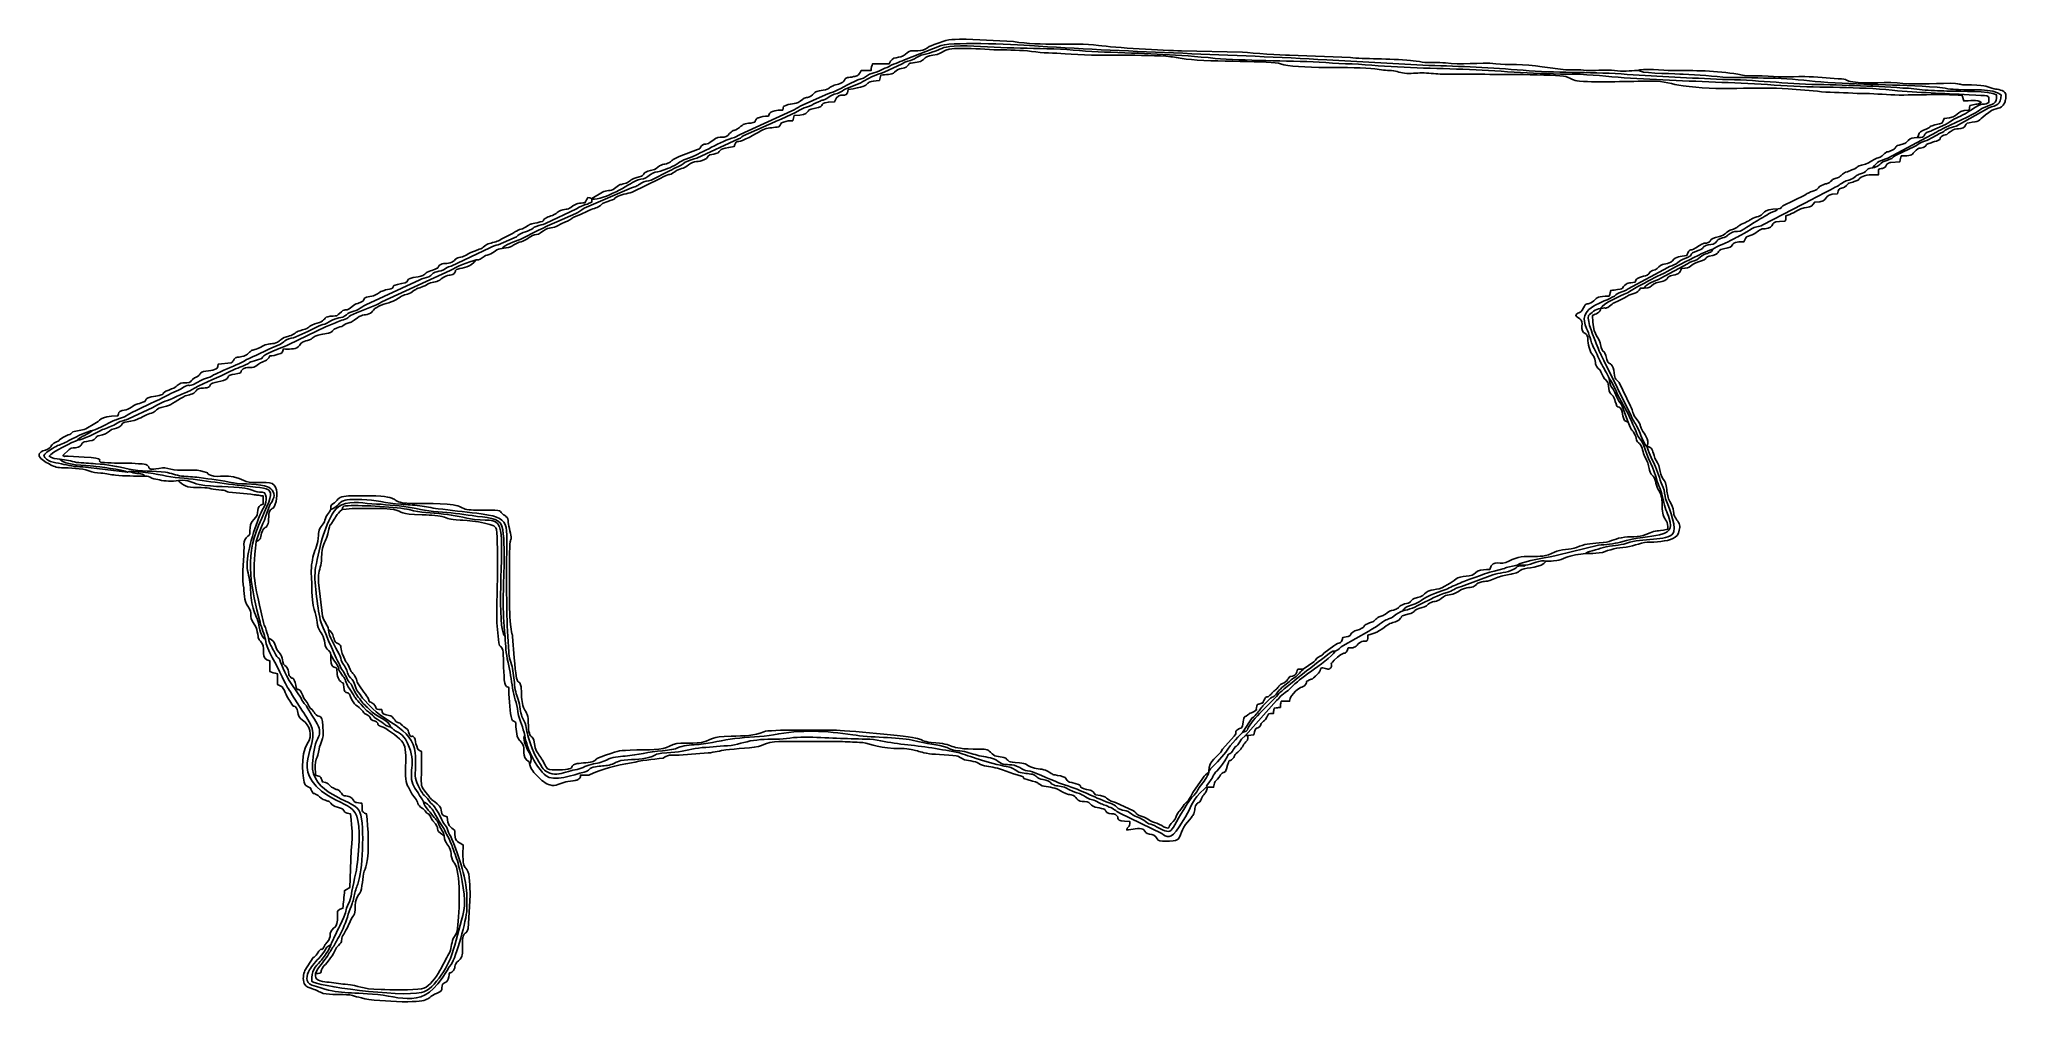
# Model space of a CAD drawing. Header units: centimetres. Extents: x -3.26 to 3.3, y 0.36 to 3.6.
import ezdxf

# ---------------------------------------------------------------- set-up
doc = ezdxf.new("R2010")
doc.units = ezdxf.units.CM
doc.header["$MEASUREMENT"] = 0
doc.layers.add('Layer 1', color=7, linetype='Continuous')

msp = doc.modelspace()

# ---------------------------------------------------------------- linework, layer by layer
at = {"layer": 'Layer 1'}
msp.add_open_spline([(-1.71704, 2.90576), (-1.73482, 2.90576), (-1.74244, 2.89306), (-1.76022, 2.88544), (-1.76022, 2.88544), (-1.77038, 2.8829), (-1.77292, 2.8829), (-1.78308, 2.87528), (-1.78308, 2.87528), (-1.78816, 2.87274), (-1.7907, 2.86766), (-1.8034, 2.86766), (-1.8034, 2.86766), (-1.82372, 2.84226), (-1.84658, 2.84226), (-1.86436, 2.83718), (-1.86436, 2.83718), (-1.8796, 2.8321), (-1.8669, 2.8321), (-1.87706, 2.82194), (-1.87706, 2.82194), (-1.88976, 2.81178), (-1.89484, 2.82448), (-1.92024, 2.80416), (-1.92024, 2.80416), (-1.93294, 2.79146), (-1.94564, 2.79654), (-1.96088, 2.78892), (-1.96088, 2.78892), (-1.9685, 2.78638), (-1.97104, 2.7813), (-1.9812, 2.77876), (-1.9812, 2.77876), (-2.01422, 2.76606), (-1.98628, 2.7813), (-2.02184, 2.75844), (-2.02184, 2.75844), (-2.02946, 2.75336), (-2.03454, 2.75336), (-2.04216, 2.75082), (-2.04216, 2.75082), (-2.0574, 2.74574), (-2.06248, 2.73812), (-2.08026, 2.7305), (-2.08026, 2.7305), (-2.09804, 2.72288), (-2.12598, 2.7178), (-2.14122, 2.7051), (-2.14122, 2.7051), (-2.14884, 2.69748), (-2.14884, 2.69494), (-2.15646, 2.68986), (-2.15646, 2.68986), (-2.1717, 2.68224), (-2.18186, 2.68732), (-2.19964, 2.67462), (-2.19964, 2.67462), (-2.23266, 2.64922), (-2.21742, 2.66446), (-2.23774, 2.6543), (-2.23774, 2.6543), (-2.2479, 2.64922), (-2.2479, 2.64668), (-2.25806, 2.64414), (-2.25806, 2.64414), (-2.29616, 2.63144), (-2.2733, 2.6289), (-2.29616, 2.62382), (-2.29616, 2.62382), (-2.30378, 2.62128), (-2.31394, 2.62128), (-2.32156, 2.61874), (-2.32156, 2.61874), (-2.3495, 2.61366), (-2.34188, 2.60858), (-2.35966, 2.60096), (-2.35966, 2.60096), (-2.36728, 2.59842), (-2.37744, 2.59588), (-2.38252, 2.59334), (-2.38252, 2.59334), (-2.39522, 2.58572), (-2.3876, 2.58572), (-2.39776, 2.5781), (-2.39776, 2.5781), (-2.40792, 2.56794), (-2.43078, 2.57048), (-2.44602, 2.57048), (-2.44602, 2.57048), (-2.4511, 2.56032), (-2.44856, 2.55524), (-2.4638, 2.5527), (-2.4638, 2.5527), (-2.47142, 2.55016), (-2.48412, 2.54762), (-2.49174, 2.54762), (-2.49174, 2.54762), (-2.5019, 2.5273), (-2.51206, 2.53238), (-2.52984, 2.51968), (-2.52984, 2.51968), (-2.55524, 2.49936), (-2.55778, 2.5146), (-2.58064, 2.50444), (-2.58064, 2.50444), (-2.59588, 2.49174), (-2.5781, 2.49174), (-2.60858, 2.48666), (-2.60858, 2.48666), (-2.63906, 2.48158), (-2.62382, 2.47904), (-2.63906, 2.46888), (-2.63906, 2.46888), (-2.64668, 2.4638), (-2.66446, 2.46126), (-2.67462, 2.45872), (-2.67462, 2.45872), (-2.70256, 2.45364), (-2.68224, 2.44602), (-2.70256, 2.44094), (-2.70256, 2.44094), (-2.7178, 2.4384), (-2.72796, 2.44348), (-2.73812, 2.43078), (-2.73812, 2.43078), (-2.74828, 2.42062), (-2.7432, 2.42316), (-2.7686, 2.41554), (-2.7686, 2.41554), (-2.7813, 2.413), (-2.81686, 2.3876), (-2.82702, 2.38252), (-2.82702, 2.38252), (-2.83972, 2.37744), (-2.85242, 2.37744), (-2.86258, 2.37236), (-2.86258, 2.37236), (-2.87528, 2.36474), (-2.87274, 2.35966), (-2.89306, 2.35458), (-2.89306, 2.35458), (-2.92354, 2.34442), (-2.921, 2.3368), (-2.95656, 2.32918), (-2.95656, 2.32918), (-2.99212, 2.3241), (-2.98196, 2.32156), (-2.98958, 2.31394), (-2.98958, 2.31394), (-2.9972, 2.30632), (-3.0099, 2.30632), (-3.02006, 2.30124), (-3.02006, 2.30124), (-3.03022, 2.29362), (-3.0353, 2.28854), (-3.05054, 2.28346), (-3.05054, 2.28346), (-3.07848, 2.27838), (-3.06324, 2.28092), (-3.07848, 2.26822), (-3.07848, 2.26822), (-3.0861, 2.26314), (-3.10134, 2.26314), (-3.1115, 2.2606), (-3.1115, 2.2606), (-3.1242, 2.25552), (-3.11658, 2.2479), (-3.13182, 2.24282), (-3.13182, 2.24282), (-3.14452, 2.23774), (-3.15214, 2.24282), (-3.1623, 2.2352), (-3.1623, 2.2352), (-3.1623, 2.2352), (-3.18262, 2.21488), (-3.18262, 2.21488), (-3.18262, 2.21488), (-3.16738, 2.20726), (-3.1877, 2.21488), (-3.17246, 2.21234), (-3.17246, 2.21234), (-3.16992, 2.21234), (-3.16738, 2.21234), (-3.16484, 2.21234), (-3.16484, 2.21234), (-3.16484, 2.21234), (-3.1115, 2.2098), (-3.1115, 2.2098), (-3.1115, 2.2098), (-3.0353, 2.20472), (-3.07086, 2.19964), (-3.05562, 2.19202), (-3.05562, 2.19202), (-3.02514, 2.18948), (-2.99466, 2.18948), (-2.96418, 2.18948), (-2.96418, 2.18948), (-2.94894, 2.18948), (-2.9337, 2.18694), (-2.91846, 2.18694), (-2.91846, 2.18694), (-2.87274, 2.18186), (-2.92354, 2.159), (-2.84988, 2.17424), (-2.84988, 2.17424), (-2.84226, 2.17424), (-2.82448, 2.16916), (-2.81178, 2.16662), (-2.81178, 2.16662), (-2.7813, 2.16408), (-2.75336, 2.16916), (-2.72288, 2.16408), (-2.72288, 2.16408), (-2.68224, 2.15392), (-2.71018, 2.15646), (-2.68986, 2.14884), (-2.68986, 2.14884), (-2.65938, 2.13614), (-2.63906, 2.16154), (-2.57048, 2.12852), (-2.57048, 2.12852), (-2.54508, 2.11836), (-2.50698, 2.13106), (-2.48412, 2.1209), (-2.48412, 2.1209), (-2.4638, 2.11074), (-2.46634, 2.07518), (-2.47396, 2.05232), (-2.47396, 2.05232), (-2.47904, 2.032), (-2.4892, 2.04216), (-2.49428, 2.02438), (-2.49428, 2.02438), (-2.49682, 2.01168), (-2.49428, 1.9939), (-2.49936, 1.98374), (-2.49936, 1.98374), (-2.50698, 1.9685), (-2.51206, 1.97866), (-2.51968, 1.9558), (-2.51968, 1.9558), (-2.52476, 1.93802), (-2.52222, 1.93294), (-2.53746, 1.92786), (-2.53746, 1.92786), (-2.5527, 1.8034), (-2.54254, 1.7907), (-2.51714, 1.6764), (-2.51714, 1.6764), (-2.5146, 1.6637), (-2.51206, 1.651), (-2.50698, 1.64084), (-2.50698, 1.64084), (-2.50444, 1.62814), (-2.49936, 1.62052), (-2.49682, 1.60528), (-2.49682, 1.60528), (-2.46634, 1.59258), (-2.48158, 1.57988), (-2.46126, 1.55702), (-2.46126, 1.55702), (-2.4511, 1.54432), (-2.45364, 1.54686), (-2.44856, 1.52654), (-2.44856, 1.52654), (-2.44602, 1.5113), (-2.4384, 1.51638), (-2.43332, 1.50368), (-2.43332, 1.50368), (-2.4257, 1.48844), (-2.43332, 1.48336), (-2.42062, 1.4732), (-2.42062, 1.4732), (-2.413, 1.46812), (-2.413, 1.47574), (-2.40538, 1.4478), (-2.40538, 1.4478), (-2.4003, 1.4224), (-2.39776, 1.44272), (-2.3876, 1.42494), (-2.3876, 1.42494), (-2.37998, 1.4097), (-2.38252, 1.4097), (-2.37236, 1.397), (-2.37236, 1.397), (-2.36474, 1.38684), (-2.3622, 1.37922), (-2.35712, 1.3716), (-2.35712, 1.3716), (-2.3495, 1.36398), (-2.35204, 1.36906), (-2.34696, 1.36144), (-2.34696, 1.36144), (-2.34188, 1.35636), (-2.34188, 1.35128), (-2.3368, 1.34874), (-2.3368, 1.34874), (-2.32664, 1.33858), (-2.31394, 1.3589), (-2.31394, 1.29032), (-2.31394, 1.29032), (-2.31394, 1.2573), (-2.32664, 1.25476), (-2.32918, 1.22428), (-2.32918, 1.22428), (-2.33172, 1.20904), (-2.3368, 1.2065), (-2.33934, 1.19126), (-2.33934, 1.19126), (-2.34188, 1.17602), (-2.33934, 1.16078), (-2.33934, 1.14808), (-2.33934, 1.14808), (-2.31902, 1.14046), (-2.3241, 1.14554), (-2.31648, 1.12522), (-2.31648, 1.12522), (-2.31648, 1.12522), (-2.31648, 1.12522), (-2.31648, 1.12522), (-2.31648, 1.12522), (-2.31648, 1.12522), (-2.30632, 1.12268), (-2.30632, 1.12268), (-2.30632, 1.12268), (-2.28854, 1.1176), (-2.29616, 1.11252), (-2.28092, 1.1049), (-2.28092, 1.1049), (-2.26314, 1.09474), (-2.26568, 1.1049), (-2.25298, 1.08712), (-2.25298, 1.08712), (-2.24536, 1.07188), (-2.23266, 1.08458), (-2.21742, 1.06934), (-2.21742, 1.06934), (-2.2098, 1.06172), (-2.21488, 1.06172), (-2.20472, 1.05664), (-2.20472, 1.05664), (-2.20218, 1.05664), (-2.18948, 1.0541), (-2.1844, 1.0541), (-2.1844, 1.0541), (-2.18186, 1.0287), (-2.18948, 1.02616), (-2.16916, 1.01854), (-2.16916, 1.01854), (-2.16408, 0.97282), (-2.159, 0.89408), (-2.16916, 0.8509), (-2.16916, 0.8509), (-2.1717, 0.83566), (-2.17678, 0.83312), (-2.17932, 0.81788), (-2.17932, 0.81788), (-2.18186, 0.80772), (-2.18186, 0.79248), (-2.1844, 0.77978), (-2.1844, 0.77978), (-2.18694, 0.74422), (-2.20472, 0.75438), (-2.20726, 0.7112), (-2.20726, 0.7112), (-2.20726, 0.67056), (-2.21234, 0.69088), (-2.23012, 0.64516), (-2.23012, 0.64516), (-2.2352, 0.63246), (-2.24028, 0.62738), (-2.24536, 0.61722), (-2.24536, 0.61722), (-2.25552, 0.60452), (-2.2479, 0.59436), (-2.25806, 0.5842), (-2.25806, 0.5842), (-2.2733, 0.56642), (-2.26568, 0.58166), (-2.27584, 0.5588), (-2.27584, 0.5588), (-2.27838, 0.55118), (-2.28854, 0.53848), (-2.29362, 0.53086), (-2.29362, 0.53086), (-2.30632, 0.51308), (-2.30886, 0.51562), (-2.31394, 0.508), (-2.31394, 0.508), (-2.32664, 0.49276), (-2.3114, 0.48514), (-2.33934, 0.48514), (-2.33934, 0.48514), (-2.34442, 0.46228), (-2.32156, 0.45974), (-2.30124, 0.4572), (-2.30124, 0.4572), (-2.28092, 0.45466), (-2.2606, 0.45212), (-2.24028, 0.44958), (-2.24028, 0.44958), (-2.18694, 0.4445), (-2.19456, 0.43434), (-2.1209, 0.4318), (-2.1209, 0.4318), (-2.09296, 0.4318), (-2.01168, 0.42926), (-1.98628, 0.43434), (-1.98628, 0.43434), (-1.9431, 0.44196), (-1.91008, 0.52578), (-1.89484, 0.55118), (-1.89484, 0.55118), (-1.88468, 0.56642), (-1.88722, 0.5842), (-1.8796, 0.60198), (-1.8796, 0.60198), (-1.87452, 0.61214), (-1.86944, 0.61722), (-1.8669, 0.62738), (-1.8669, 0.62738), (-1.85928, 0.67056), (-1.8542, 0.81026), (-1.87198, 0.84836), (-1.87198, 0.84836), (-1.87706, 0.85598), (-1.88214, 0.86106), (-1.88468, 0.87122), (-1.88468, 0.87122), (-1.88722, 0.88138), (-1.88722, 0.89154), (-1.88976, 0.89916), (-1.88976, 0.89916), (-1.89484, 0.91694), (-1.90754, 0.91694), (-1.91008, 0.94488), (-1.91008, 0.94488), (-1.95072, 0.97282), (-1.91516, 0.96266), (-1.94818, 0.99568), (-1.94818, 0.99568), (-1.9558, 1.00584), (-1.95326, 1.00838), (-1.95834, 1.01346), (-1.95834, 1.01346), (-1.96596, 1.02362), (-1.96596, 1.016), (-1.97358, 1.0287), (-1.97358, 1.0287), (-1.9812, 1.03632), (-1.97866, 1.03378), (-1.98882, 1.0414), (-1.98882, 1.0414), (-2.00152, 1.05156), (-1.99644, 1.06172), (-2.01168, 1.07696), (-2.01168, 1.07696), (-2.02184, 1.08712), (-2.02438, 1.09982), (-2.032, 1.11252), (-2.032, 1.11252), (-2.04978, 1.143), (-2.02438, 1.23952), (-2.05232, 1.26238), (-2.05232, 1.26238), (-2.06756, 1.27762), (-2.10312, 1.30556), (-2.1209, 1.31064), (-2.1209, 1.31064), (-2.13868, 1.31572), (-2.12598, 1.31826), (-2.13614, 1.32588), (-2.13614, 1.32588), (-2.14122, 1.33096), (-2.1463, 1.32588), (-2.15392, 1.3335), (-2.15392, 1.3335), (-2.16154, 1.34366), (-2.15392, 1.34112), (-2.16662, 1.34874), (-2.16662, 1.34874), (-2.17932, 1.35636), (-2.17424, 1.35128), (-2.18186, 1.36144), (-2.18186, 1.36144), (-2.19964, 1.38176), (-2.21234, 1.37922), (-2.2225, 1.4097), (-2.2225, 1.4097), (-2.23266, 1.43764), (-2.24028, 1.40716), (-2.24536, 1.44272), (-2.24536, 1.44272), (-2.2479, 1.46304), (-2.24536, 1.45034), (-2.25552, 1.4605), (-2.25552, 1.4605), (-2.26568, 1.46812), (-2.26822, 1.4859), (-2.26822, 1.50368), (-2.26822, 1.50368), (-2.2733, 1.5113), (-2.29108, 1.4986), (-2.28854, 1.5494), (-2.28854, 1.5494), (-2.29108, 1.56718), (-2.29616, 1.55956), (-2.30378, 1.57226), (-2.30378, 1.57226), (-2.30886, 1.58242), (-2.30886, 1.59512), (-2.3114, 1.60274), (-2.3114, 1.60274), (-2.31648, 1.6256), (-2.33172, 1.62814), (-2.33426, 1.65862), (-2.33426, 1.65862), (-2.3368, 1.69926), (-2.35204, 1.68656), (-2.35204, 1.79324), (-2.35204, 1.79324), (-2.35458, 1.81356), (-2.35458, 1.84658), (-2.3495, 1.8669), (-2.3495, 1.8669), (-2.34696, 1.88976), (-2.3368, 1.905), (-2.33172, 1.92786), (-2.33172, 1.92786), (-2.32664, 1.96088), (-2.33426, 1.96088), (-2.31394, 1.98628), (-2.31394, 1.98628), (-2.30632, 1.99644), (-2.30886, 2.00152), (-2.30378, 2.01168), (-2.30378, 2.01168), (-2.2987, 2.02184), (-2.29362, 2.02184), (-2.28854, 2.03454), (-2.28854, 2.03454), (-2.28854, 2.05232), (-2.286, 2.04978), (-2.27584, 2.0574), (-2.27584, 2.0574), (-2.26568, 2.06502), (-2.26822, 2.06756), (-2.2606, 2.07264), (-2.2606, 2.07264), (-2.25298, 2.08026), (-2.2225, 2.08026), (-2.2098, 2.08026), (-2.2098, 2.08026), (-2.0447, 2.0828), (-2.0955, 2.06502), (-2.04978, 2.0574), (-2.04978, 2.0574), (-2.01676, 2.05232), (-1.9304, 2.0574), (-1.8796, 2.04978), (-1.8796, 2.04978), (-1.8542, 2.04724), (-1.85166, 2.03708), (-1.83388, 2.03454), (-1.83388, 2.03454), (-1.8161, 2.032), (-1.79324, 2.032), (-1.77546, 2.032), (-1.77546, 2.032), (-1.71196, 2.03454), (-1.7272, 2.02946), (-1.71196, 2.01676), (-1.71196, 2.01676), (-1.70688, 2.01422), (-1.70688, 2.01422), (-1.70434, 2.01168), (-1.70434, 2.01168), (-1.69672, 2.0066), (-1.69672, 2.00152), (-1.69672, 1.99136), (-1.69672, 1.99136), (-1.69418, 1.97866), (-1.68656, 1.94564), (-1.68656, 1.94056), (-1.68656, 1.94056), (-1.68656, 1.92532), (-1.69164, 1.94564), (-1.69164, 1.88976), (-1.69164, 1.88976), (-1.69164, 1.82118), (-1.69418, 1.71196), (-1.6891, 1.651), (-1.6891, 1.651), (-1.68148, 1.6002), (-1.68402, 1.62814), (-1.68148, 1.61036), (-1.68148, 1.61036), (-1.68148, 1.61036), (-1.6764, 1.53924), (-1.6764, 1.53924), (-1.6764, 1.53924), (-1.66624, 1.41986), (-1.66116, 1.48082), (-1.65354, 1.44272), (-1.65354, 1.44272), (-1.651, 1.42494), (-1.65354, 1.40462), (-1.64846, 1.38684), (-1.64846, 1.38684), (-1.64592, 1.36652), (-1.63576, 1.36144), (-1.63068, 1.34366), (-1.63068, 1.34366), (-1.62814, 1.32588), (-1.63068, 1.30302), (-1.6256, 1.28778), (-1.6256, 1.28778), (-1.62306, 1.27), (-1.61036, 1.2827), (-1.60782, 1.24714), (-1.60782, 1.24714), (-1.60528, 1.22428), (-1.59512, 1.22174), (-1.5875, 1.2065), (-1.5875, 1.2065), (-1.57988, 1.19634), (-1.57226, 1.17602), (-1.56464, 1.1684), (-1.56464, 1.1684), (-1.55448, 1.16332), (-1.4986, 1.16586), (-1.49352, 1.1684), (-1.49352, 1.1684), (-1.47574, 1.17348), (-1.49098, 1.1811), (-1.46558, 1.18618), (-1.46558, 1.18618), (-1.45034, 1.18872), (-1.4224, 1.18872), (-1.41224, 1.1938), (-1.41224, 1.1938), (-1.39446, 1.20142), (-1.41732, 1.19888), (-1.3716, 1.21412), (-1.3716, 1.21412), (-1.31572, 1.2319), (-1.33604, 1.22936), (-1.26746, 1.2319), (-1.26746, 1.2319), (-1.23698, 1.2319), (-1.17856, 1.2319), (-1.15824, 1.2446), (-1.15824, 1.2446), (-1.12522, 1.26238), (-1.08966, 1.24968), (-1.05156, 1.2573), (-1.05156, 1.2573), (-1.00076, 1.27), (-1.02616, 1.27508), (-0.9525, 1.27762), (-0.9525, 1.27762), (-0.90932, 1.28016), (-0.87376, 1.27762), (-0.84328, 1.29286), (-0.84328, 1.29286), (-0.8255, 1.30048), (-0.64008, 1.29794), (-0.60706, 1.29794), (-0.60706, 1.29794), (-0.58166, 1.29794), (-0.35052, 1.27762), (-0.3302, 1.27), (-0.3302, 1.27), (-0.30988, 1.26492), (-0.31496, 1.25984), (-0.28448, 1.2573), (-0.28448, 1.2573), (-0.19558, 1.25222), (-0.2413, 1.23444), (-0.12446, 1.23444), (-0.12446, 1.23444), (-0.09652, 1.23444), (-0.09652, 1.23444), (-0.08128, 1.2192), (-0.08128, 1.2192), (-0.07112, 1.2065), (-0.0508, 1.21158), (-0.03556, 1.20396), (-0.03556, 1.20396), (-0.02286, 1.1938), (-0.03302, 1.19126), (0.01016, 1.18872), (0.01016, 1.18872), (0.03302, 1.18872), (0.03556, 1.17856), (0.05334, 1.17348), (0.05334, 1.17348), (0.07112, 1.16586), (0.08636, 1.17094), (0.10414, 1.16078), (0.10414, 1.16078), (0.127, 1.14808), (0.1143, 1.15062), (0.14732, 1.14554), (0.14732, 1.14554), (0.1778, 1.13792), (0.15748, 1.12776), (0.18542, 1.12268), (0.18542, 1.12268), (0.23114, 1.11252), (0.20066, 1.10998), (0.22606, 1.10236), (0.22606, 1.10236), (0.25146, 1.09474), (0.25146, 1.09982), (0.26416, 1.08204), (0.26416, 1.08204), (0.32004, 1.07442), (0.28448, 1.06934), (0.3302, 1.05664), (0.3302, 1.05664), (0.3302, 1.05664), (0.39116, 1.0287), (0.39116, 1.0287), (0.39116, 1.0287), (0.40386, 1.01854), (0.39624, 1.01854), (0.41656, 1.01092), (0.41656, 1.01092), (0.4318, 1.00584), (0.43434, 1.0033), (0.44704, 0.99568), (0.44704, 0.99568), (0.4572, 0.98806), (0.46482, 0.9906), (0.47752, 0.98298), (0.47752, 0.98298), (0.49022, 0.9779), (0.49276, 0.97282), (0.50546, 0.97028), (0.50546, 0.97028), (0.51562, 0.98044), (0.50292, 0.97028), (0.52324, 0.99314), (0.52324, 0.99314), (0.5334, 1.0033), (0.53086, 1.00838), (0.53848, 1.02108), (0.53848, 1.02108), (0.5461, 1.03378), (0.54102, 1.01854), (0.55626, 1.04394), (0.55626, 1.04394), (0.56134, 1.0541), (0.56642, 1.0541), (0.57404, 1.06426), (0.57404, 1.06426), (0.57912, 1.06934), (0.5842, 1.08204), (0.58928, 1.08966), (0.58928, 1.08966), (0.58928, 1.08966), (0.6223, 1.13792), (0.6223, 1.13792), (0.6223, 1.13792), (0.62738, 1.14808), (0.635, 1.15062), (0.64262, 1.15824), (0.64262, 1.15824), (0.64262, 1.15824), (0.64262, 1.16078), (0.64262, 1.16078), (0.64262, 1.16078), (0.64008, 1.19888), (0.6731, 1.2065), (0.68834, 1.23444), (0.68834, 1.23444), (0.68834, 1.23444), (0.72644, 1.27762), (0.72644, 1.27762), (0.72644, 1.27762), (0.73914, 1.29032), (0.72644, 1.29286), (0.73914, 1.30048), (0.73914, 1.30048), (0.75692, 1.31064), (0.75184, 1.30048), (0.75692, 1.32588), (0.75692, 1.32588), (0.762, 1.34874), (0.75692, 1.33604), (0.77216, 1.34874), (0.77216, 1.34874), (0.77978, 1.35382), (0.77724, 1.35382), (0.78486, 1.35636), (0.78486, 1.35636), (0.8128, 1.3716), (0.79502, 1.35636), (0.80264, 1.37922), (0.80264, 1.37922), (0.80772, 1.38938), (0.80264, 1.38176), (0.81534, 1.38684), (0.81534, 1.38684), (0.8255, 1.39192), (0.81788, 1.38176), (0.8255, 1.397), (0.8255, 1.397), (0.83566, 1.41732), (0.83566, 1.40208), (0.84582, 1.41478), (0.84582, 1.41478), (0.8509, 1.41732), (0.8509, 1.41986), (0.85598, 1.42494), (0.85598, 1.42494), (0.86106, 1.43002), (0.8636, 1.43002), (0.86868, 1.4351), (0.86868, 1.4351), (0.87122, 1.43764), (0.87376, 1.44272), (0.8763, 1.44526), (0.8763, 1.44526), (0.88392, 1.45542), (0.89154, 1.45288), (0.89916, 1.4605), (0.89916, 1.4605), (0.90678, 1.46558), (0.90424, 1.46812), (0.90932, 1.4732), (0.90932, 1.4732), (0.91694, 1.48082), (0.90932, 1.47574), (0.92202, 1.47828), (0.92202, 1.47828), (0.93726, 1.48336), (0.93218, 1.48844), (0.9398, 1.50114), (0.9398, 1.50114), (0.9398, 1.50114), (0.95758, 1.50114), (0.95758, 1.50114), (0.95758, 1.50114), (0.95758, 1.50114), (0.99314, 1.52654), (0.99314, 1.52654), (0.99314, 1.52654), (1.0033, 1.53416), (0.99822, 1.5367), (1.00838, 1.54178), (1.00838, 1.54178), (1.01854, 1.5494), (1.016, 1.54178), (1.02616, 1.55448), (1.02616, 1.55448), (1.02616, 1.55448), (1.05918, 1.57988), (1.05918, 1.57988), (1.05918, 1.57988), (1.0795, 1.59512), (1.08204, 1.57988), (1.08966, 1.60782), (1.08966, 1.60782), (1.12522, 1.6129), (1.10744, 1.6129), (1.12268, 1.6256), (1.12268, 1.6256), (1.1303, 1.63322), (1.143, 1.63068), (1.15316, 1.6383), (1.15316, 1.6383), (1.16586, 1.64592), (1.1557, 1.64846), (1.17856, 1.65608), (1.17856, 1.65608), (1.19888, 1.66116), (1.1938, 1.66624), (1.2065, 1.67386), (1.2065, 1.67386), (1.2192, 1.68148), (1.22174, 1.6764), (1.23698, 1.6891), (1.23698, 1.6891), (1.24968, 1.69926), (1.25476, 1.69672), (1.26746, 1.7018), (1.26746, 1.7018), (1.28016, 1.70688), (1.27254, 1.71196), (1.2954, 1.71958), (1.2954, 1.71958), (1.31826, 1.72466), (1.3081, 1.72212), (1.32334, 1.73482), (1.32334, 1.73482), (1.3335, 1.74244), (1.34366, 1.7399), (1.35636, 1.74752), (1.35636, 1.74752), (1.36652, 1.75514), (1.36652, 1.76022), (1.3843, 1.7653), (1.3843, 1.7653), (1.39446, 1.76784), (1.4097, 1.76784), (1.41986, 1.77292), (1.41986, 1.77292), (1.41986, 1.77292), (1.4478, 1.78816), (1.4478, 1.78816), (1.4478, 1.78816), (1.45796, 1.79324), (1.46558, 1.8034), (1.4732, 1.80594), (1.4732, 1.80594), (1.48336, 1.81102), (1.4986, 1.81102), (1.5113, 1.81356), (1.5113, 1.81356), (1.52908, 1.8161), (1.52654, 1.82118), (1.53924, 1.8288), (1.53924, 1.8288), (1.55194, 1.83388), (1.56464, 1.83388), (1.57988, 1.83388), (1.57988, 1.83388), (1.59258, 1.87452), (1.61544, 1.84404), (1.64338, 1.86182), (1.64338, 1.86182), (1.70434, 1.89484), (1.7399, 1.86182), (1.79578, 1.8923), (1.79578, 1.8923), (1.8161, 1.90246), (1.84912, 1.89992), (1.86944, 1.90754), (1.86944, 1.90754), (1.89738, 1.92024), (1.91262, 1.92024), (1.94564, 1.92278), (1.94564, 1.92278), (1.98374, 1.92532), (1.99136, 1.93548), (2.0193, 1.94056), (2.0193, 1.94056), (2.0447, 1.94564), (2.07772, 1.94056), (2.10058, 1.95072), (2.10058, 1.95072), (2.14884, 1.97104), (2.12852, 1.95834), (2.17424, 1.9685), (2.17424, 1.9685), (2.17678, 1.99644), (2.16408, 1.99644), (2.159, 2.01676), (2.159, 2.01676), (2.15392, 2.032), (2.15646, 2.05486), (2.15392, 2.07264), (2.15392, 2.07264), (2.15138, 2.09042), (2.14122, 2.09804), (2.13614, 2.11582), (2.13614, 2.11582), (2.1336, 2.12598), (2.1336, 2.1336), (2.12852, 2.14122), (2.12852, 2.14122), (2.12344, 2.14884), (2.1209, 2.14884), (2.11582, 2.159), (2.11582, 2.159), (2.1082, 2.17932), (2.11328, 2.18186), (2.10058, 2.20472), (2.10058, 2.20472), (2.09042, 2.21996), (2.09296, 2.2352), (2.0828, 2.25044), (2.0828, 2.25044), (2.07772, 2.25806), (2.07518, 2.25552), (2.0701, 2.26568), (2.0701, 2.26568), (2.06756, 2.27584), (2.06756, 2.28092), (2.06248, 2.28854), (2.06248, 2.28854), (2.05232, 2.30886), (2.05486, 2.28854), (2.04216, 2.32664), (2.04216, 2.32664), (2.02692, 2.33172), (2.02946, 2.32918), (2.02438, 2.34696), (2.02438, 2.34696), (2.02184, 2.35458), (2.02184, 2.36728), (2.01676, 2.37236), (2.01676, 2.37236), (2.00914, 2.37998), (2.00406, 2.37236), (2.00152, 2.3876), (2.00152, 2.3876), (1.99644, 2.4003), (1.99898, 2.40284), (1.99136, 2.413), (1.99136, 2.413), (1.98628, 2.42062), (1.9812, 2.42062), (1.97866, 2.43078), (1.97866, 2.43078), (1.97612, 2.44094), (1.97612, 2.45364), (1.97358, 2.45872), (1.97358, 2.45872), (1.9685, 2.46888), (1.96596, 2.4638), (1.95834, 2.47904), (1.95834, 2.47904), (1.95326, 2.4892), (1.95326, 2.49174), (1.94818, 2.49936), (1.94818, 2.49936), (1.92532, 2.52222), (1.93802, 2.51968), (1.92786, 2.54508), (1.92786, 2.54508), (1.92278, 2.5527), (1.9177, 2.55524), (1.91516, 2.5654), (1.91516, 2.5654), (1.90246, 2.59334), (1.91262, 2.60604), (1.90246, 2.61874), (1.90246, 2.61874), (1.89484, 2.62636), (1.88976, 2.62382), (1.88722, 2.63906), (1.88722, 2.63906), (1.88722, 2.64922), (1.88976, 2.65938), (1.88468, 2.667), (1.88468, 2.667), (1.8796, 2.67462), (1.87198, 2.67462), (1.8669, 2.68224), (1.8669, 2.68224), (1.8796, 2.70002), (1.8796, 2.68224), (1.8923, 2.70764), (1.8923, 2.70764), (1.90246, 2.72796), (1.905, 2.71526), (1.92278, 2.72796), (1.92278, 2.72796), (1.93548, 2.73558), (1.93294, 2.7432), (1.9558, 2.74574), (1.9558, 2.74574), (1.98628, 2.74828), (1.97612, 2.74066), (1.98374, 2.76606), (1.98374, 2.76606), (1.99136, 2.76606), (1.99898, 2.7686), (2.0066, 2.7686), (2.0066, 2.7686), (2.02184, 2.77114), (2.0193, 2.7686), (2.02692, 2.77876), (2.02692, 2.77876), (2.03962, 2.794), (2.04216, 2.78892), (2.06502, 2.794), (2.06502, 2.794), (2.0701, 2.80416), (2.06756, 2.80416), (2.08026, 2.80924), (2.08026, 2.80924), (2.08788, 2.81178), (2.09804, 2.81432), (2.10566, 2.81686), (2.10566, 2.81686), (2.11582, 2.82448), (2.1082, 2.82448), (2.12344, 2.8321), (2.12344, 2.8321), (2.13868, 2.83718), (2.1336, 2.83464), (2.14376, 2.8448), (2.14376, 2.8448), (2.16154, 2.86004), (2.17424, 2.84988), (2.18948, 2.86512), (2.18948, 2.86512), (2.20218, 2.88036), (2.21488, 2.87782), (2.23774, 2.8829), (2.23774, 2.8829), (2.25044, 2.91084), (2.24282, 2.89306), (2.26822, 2.9083), (2.26822, 2.9083), (2.30632, 2.9337), (2.29108, 2.91846), (2.30886, 2.92608), (2.30886, 2.92608), (2.32664, 2.9337), (2.30124, 2.9337), (2.34696, 2.9464), (2.34696, 2.9464), (2.36728, 2.95148), (2.36728, 2.96164), (2.38252, 2.96672), (2.38252, 2.96672), (2.41808, 2.97942), (2.4003, 2.97688), (2.42062, 2.98704), (2.42062, 2.98704), (2.45618, 3.00228), (2.44348, 2.99974), (2.45872, 3.00736), (2.45872, 3.00736), (2.46634, 3.0099), (2.4765, 3.01244), (2.48158, 3.01498), (2.48158, 3.01498), (2.49682, 3.02006), (2.48666, 3.03784), (2.54254, 3.03784), (2.54254, 3.03784), (2.55524, 3.04038), (2.55016, 3.04038), (2.55778, 3.048), (2.55778, 3.048), (2.55778, 3.048), (2.63144, 3.08356), (2.63144, 3.08356), (2.63144, 3.08356), (2.64668, 3.09372), (2.6416, 3.09118), (2.66192, 3.0988), (2.66192, 3.0988), (2.6797, 3.10388), (2.67208, 3.10896), (2.68732, 3.11658), (2.68732, 3.11658), (2.70256, 3.1242), (2.7051, 3.11912), (2.7178, 3.12928), (2.7178, 3.12928), (2.72796, 3.14198), (2.7305, 3.1369), (2.74574, 3.14452), (2.74574, 3.14452), (2.75844, 3.15214), (2.7559, 3.15722), (2.77368, 3.1623), (2.77368, 3.1623), (2.82448, 3.18008), (2.78892, 3.17754), (2.83464, 3.1877), (2.83464, 3.1877), (2.84988, 3.19278), (2.84988, 3.19786), (2.86258, 3.20294), (2.86258, 3.20294), (2.87782, 3.21056), (2.8829, 3.20802), (2.89306, 3.21818), (2.89306, 3.21818), (2.90068, 3.2258), (2.89306, 3.22072), (2.90576, 3.22834), (2.90576, 3.22834), (2.91084, 3.22834), (2.91592, 3.23088), (2.921, 3.23342), (2.921, 3.23342), (2.94132, 3.24104), (2.92862, 3.24612), (2.9464, 3.2512), (2.9464, 3.2512), (2.96672, 3.25882), (2.96164, 3.2512), (2.97688, 3.26644), (2.97688, 3.26644), (2.98704, 3.2766), (2.98958, 3.27406), (3.00736, 3.2766), (3.00736, 3.2766), (3.01244, 3.2893), (3.01244, 3.29438), (3.02514, 3.29946), (3.02514, 3.29946), (3.07086, 3.31724), (3.02768, 3.30962), (3.08102, 3.32232), (3.08102, 3.32232), (3.09626, 3.32486), (3.08864, 3.3274), (3.09626, 3.3401), (3.09626, 3.3401), (3.15468, 3.34264), (3.12674, 3.3655), (3.18008, 3.36804), (3.18008, 3.36804), (3.18008, 3.36804), (3.18262, 3.38328), (3.18262, 3.38328), (3.18262, 3.38328), (3.19786, 3.38836), (3.20802, 3.38582), (3.22072, 3.39344), (3.22072, 3.39344), (3.20802, 3.4036), (3.18008, 3.39852), (3.1623, 3.39852), (3.1623, 3.39852), (3.1623, 3.39852), (3.15722, 3.4163), (3.15722, 3.4163), (3.15722, 3.4163), (3.08356, 3.42392), (2.99212, 3.4163), (2.91846, 3.41884), (2.91846, 3.41884), (2.88036, 3.42138), (2.84226, 3.42392), (2.8067, 3.42392), (2.8067, 3.42392), (2.76606, 3.42646), (2.72542, 3.42646), (2.68732, 3.429), (2.68732, 3.429), (2.65176, 3.43408), (2.61112, 3.43662), (2.57556, 3.43916), (2.57556, 3.43916), (2.4765, 3.44678), (2.33426, 3.43154), (2.22504, 3.44932), (2.22504, 3.44932), (2.1844, 3.4544), (2.16662, 3.46456), (2.11836, 3.46456), (2.11836, 3.46456), (2.04724, 3.46456), (1.94564, 3.45948), (1.8796, 3.46456), (1.8796, 3.46456), (1.8542, 3.4671), (1.85674, 3.47218), (1.83388, 3.4798), (1.83388, 3.4798), (1.8034, 3.48742), (1.58242, 3.48742), (1.53924, 3.48742), (1.53924, 3.48742), (1.4986, 3.48742), (1.4605, 3.48742), (1.4224, 3.48742), (1.4224, 3.48742), (1.40208, 3.48996), (1.38176, 3.48996), (1.36144, 3.4925), (1.36144, 3.4925), (1.34112, 3.4925), (1.32334, 3.48996), (1.30302, 3.48996), (1.30302, 3.48996), (1.2827, 3.4925), (1.27, 3.49758), (1.25222, 3.50012), (1.25222, 3.50012), (1.23444, 3.50012), (1.21666, 3.50266), (1.19634, 3.5052), (1.19634, 3.5052), (1.13284, 3.51536), (0.92964, 3.50266), (0.88138, 3.52298), (0.88138, 3.52298), (0.85598, 3.53314), (0.65278, 3.52806), (0.56642, 3.53822), (0.56642, 3.53822), (0.54864, 3.54076), (0.53086, 3.54584), (0.51562, 3.54584), (0.51562, 3.54584), (0.4318, 3.556), (0.26924, 3.54584), (0.16256, 3.556), (0.16256, 3.556), (0.12446, 3.55854), (0.0889, 3.55854), (0.0508, 3.56362), (0.0508, 3.56362), (0.01524, 3.5687), (-0.02286, 3.5687), (-0.06096, 3.5687), (-0.06096, 3.5687), (-0.09906, 3.57124), (-0.14224, 3.57378), (-0.18034, 3.57378), (-0.18034, 3.57378), (-0.26416, 3.57378), (-0.2286, 3.55854), (-0.2794, 3.55092), (-0.2794, 3.55092), (-0.31242, 3.54584), (-0.29972, 3.54076), (-0.32004, 3.5306), (-0.32004, 3.5306), (-0.32766, 3.52806), (-0.33528, 3.52806), (-0.34544, 3.52552), (-0.34544, 3.52552), (-0.36576, 3.52298), (-0.35306, 3.52552), (-0.36322, 3.51536), (-0.36322, 3.51536), (-0.37592, 3.50266), (-0.39116, 3.51282), (-0.4064, 3.49504), (-0.4064, 3.49504), (-0.41656, 3.48488), (-0.43688, 3.48742), (-0.45212, 3.48488), (-0.45212, 3.48488), (-0.45212, 3.48488), (-0.4572, 3.4671), (-0.4572, 3.4671), (-0.4572, 3.4671), (-0.52578, 3.46202), (-0.46228, 3.45186), (-0.56134, 3.43662), (-0.56134, 3.43662), (-0.56642, 3.39598), (-0.58928, 3.4417), (-0.60706, 3.39598), (-0.60706, 3.39598), (-0.67564, 3.39344), (-0.62484, 3.38074), (-0.67564, 3.37312), (-0.67564, 3.37312), (-0.70866, 3.37058), (-0.68072, 3.35026), (-0.74168, 3.35026), (-0.74168, 3.35026), (-0.74168, 3.35026), (-0.74676, 3.33248), (-0.74676, 3.33248), (-0.74676, 3.33248), (-0.75692, 3.33248), (-0.76708, 3.33248), (-0.77724, 3.3274), (-0.77724, 3.3274), (-0.78994, 3.32486), (-0.78486, 3.31978), (-0.79248, 3.31216), (-0.79248, 3.31216), (-0.80772, 3.30962), (-0.8255, 3.30962), (-0.84074, 3.30454), (-0.84074, 3.30454), (-0.85344, 3.29946), (-0.88392, 3.27914), (-0.9144, 3.26644), (-0.9144, 3.26644), (-0.93472, 3.25882), (-0.93472, 3.26898), (-0.94234, 3.24612), (-0.94234, 3.24612), (-0.99822, 3.2385), (-0.98298, 3.23596), (-0.99568, 3.2258), (-0.99568, 3.2258), (-1.00584, 3.22072), (-1.01346, 3.22072), (-1.02362, 3.21818), (-1.02362, 3.21818), (-1.03378, 3.2131), (-1.0287, 3.20802), (-1.0414, 3.20294), (-1.0414, 3.20294), (-1.06172, 3.19278), (-1.07442, 3.2004), (-1.09474, 3.18516), (-1.09474, 3.18516), (-1.10998, 3.16992), (-1.12522, 3.175), (-1.14046, 3.1623), (-1.14046, 3.1623), (-1.16332, 3.14452), (-1.15316, 3.1623), (-1.18872, 3.13944), (-1.18872, 3.13944), (-1.18872, 3.13944), (-1.2827, 3.09372), (-1.2827, 3.09372), (-1.2827, 3.09372), (-1.29794, 3.08864), (-1.32334, 3.0861), (-1.3335, 3.07848), (-1.3335, 3.07848), (-1.34366, 3.0734), (-1.34112, 3.06832), (-1.35636, 3.06578), (-1.35636, 3.06578), (-1.36652, 3.0607), (-1.37414, 3.0607), (-1.38176, 3.05562), (-1.38176, 3.05562), (-1.40208, 3.03784), (-1.40462, 3.04292), (-1.42748, 3.03276), (-1.42748, 3.03276), (-1.43764, 3.02768), (-1.44272, 3.02514), (-1.45288, 3.02006), (-1.45288, 3.02006), (-1.49606, 3.00482), (-1.4732, 3.0099), (-1.4986, 2.9972), (-1.4986, 2.9972), (-1.50876, 2.99466), (-1.5113, 2.99212), (-1.52146, 2.98704), (-1.52146, 2.98704), (-1.54432, 2.9718), (-1.55194, 2.97942), (-1.57226, 2.96926), (-1.57226, 2.96926), (-1.58242, 2.96418), (-1.58496, 2.9591), (-1.59512, 2.95402), (-1.59512, 2.95402), (-1.60528, 2.95148), (-1.6129, 2.95148), (-1.62052, 2.9464), (-1.62052, 2.9464), (-1.63068, 2.94132), (-1.62814, 2.93878), (-1.64084, 2.9337), (-1.64084, 2.9337), (-1.651, 2.92862), (-1.65608, 2.92862), (-1.66624, 2.92354), (-1.66624, 2.92354), (-1.68656, 2.91592), (-1.6764, 2.91084), (-1.71704, 2.90576)], degree=3, knots=[0, 0, 0, 0, 0.0027322, 0.0027322, 0.0027322, 0.0027322, 0.0054645, 0.0054645, 0.0054645, 0.0054645, 0.0081967, 0.0081967, 0.0081967, 0.0081967, 0.010929, 0.010929, 0.010929, 0.010929, 0.0136612, 0.0136612, 0.0136612, 0.0136612, 0.0163934, 0.0163934, 0.0163934, 0.0163934, 0.0191257, 0.0191257, 0.0191257, 0.0191257, 0.0218579, 0.0218579, 0.0218579, 0.0218579, 0.0245902, 0.0245902, 0.0245902, 0.0245902, 0.0273224, 0.0273224, 0.0273224, 0.0273224, 0.0300546, 0.0300546, 0.0300546, 0.0300546, 0.0327869, 0.0327869, 0.0327869, 0.0327869, 0.0355191, 0.0355191, 0.0355191, 0.0355191, 0.0382514, 0.0382514, 0.0382514, 0.0382514, 0.0409836, 0.0409836, 0.0409836, 0.0409836, 0.0437158, 0.0437158, 0.0437158, 0.0437158, 0.0464481, 0.0464481, 0.0464481, 0.0464481, 0.0491803, 0.0491803, 0.0491803, 0.0491803, 0.0519126, 0.0519126, 0.0519126, 0.0519126, 0.0546448, 0.0546448, 0.0546448, 0.0546448, 0.057377, 0.057377, 0.057377, 0.057377, 0.0601093, 0.0601093, 0.0601093, 0.0601093, 0.0628415, 0.0628415, 0.0628415, 0.0628415, 0.0655738, 0.0655738, 0.0655738, 0.0655738, 0.068306, 0.068306, 0.068306, 0.068306, 0.0710383, 0.0710383, 0.0710383, 0.0710383, 0.0737705, 0.0737705, 0.0737705, 0.0737705, 0.0765027, 0.0765027, 0.0765027, 0.0765027, 0.079235, 0.079235, 0.079235, 0.079235, 0.0819672, 0.0819672, 0.0819672, 0.0819672, 0.0846995, 0.0846995, 0.0846995, 0.0846995, 0.0874317, 0.0874317, 0.0874317, 0.0874317, 0.0901639, 0.0901639, 0.0901639, 0.0901639, 0.0928962, 0.0928962, 0.0928962, 0.0928962, 0.0956284, 0.0956284, 0.0956284, 0.0956284, 0.0983607, 0.0983607, 0.0983607, 0.0983607, 0.1010929, 0.1010929, 0.1010929, 0.1010929, 0.1038251, 0.1038251, 0.1038251, 0.1038251, 0.1065574, 0.1065574, 0.1065574, 0.1065574, 0.1092896, 0.1092896, 0.1092896, 0.1092896, 0.1120219, 0.1120219, 0.1120219, 0.1120219, 0.1147541, 0.1147541, 0.1147541, 0.1147541, 0.1174863, 0.1174863, 0.1174863, 0.1174863, 0.1202186, 0.1202186, 0.1202186, 0.1202186, 0.1229508, 0.1229508, 0.1229508, 0.1229508, 0.1256831, 0.1256831, 0.1256831, 0.1256831, 0.1284153, 0.1284153, 0.1284153, 0.1284153, 0.1311475, 0.1311475, 0.1311475, 0.1311475, 0.1338798, 0.1338798, 0.1338798, 0.1338798, 0.136612, 0.136612, 0.136612, 0.136612, 0.1393443, 0.1393443, 0.1393443, 0.1393443, 0.1420765, 0.1420765, 0.1420765, 0.1420765, 0.1448087, 0.1448087, 0.1448087, 0.1448087, 0.147541, 0.147541, 0.147541, 0.147541, 0.1502732, 0.1502732, 0.1502732, 0.1502732, 0.1530055, 0.1530055, 0.1530055, 0.1530055, 0.1557377, 0.1557377, 0.1557377, 0.1557377, 0.1584699, 0.1584699, 0.1584699, 0.1584699, 0.1612022, 0.1612022, 0.1612022, 0.1612022, 0.1639344, 0.1639344, 0.1639344, 0.1639344, 0.1666667, 0.1666667, 0.1666667, 0.1666667, 0.1693989, 0.1693989, 0.1693989, 0.1693989, 0.1721311, 0.1721311, 0.1721311, 0.1721311, 0.1748634, 0.1748634, 0.1748634, 0.1748634, 0.1775956, 0.1775956, 0.1775956, 0.1775956, 0.1803279, 0.1803279, 0.1803279, 0.1803279, 0.1830601, 0.1830601, 0.1830601, 0.1830601, 0.1857923, 0.1857923, 0.1857923, 0.1857923, 0.1885246, 0.1885246, 0.1885246, 0.1885246, 0.1912568, 0.1912568, 0.1912568, 0.1912568, 0.1939891, 0.1939891, 0.1939891, 0.1939891, 0.1967213, 0.1967213, 0.1967213, 0.1967213, 0.1994536, 0.1994536, 0.1994536, 0.1994536, 0.2021858, 0.2021858, 0.2021858, 0.2021858, 0.204918, 0.204918, 0.204918, 0.204918, 0.2076503, 0.2076503, 0.2076503, 0.2076503, 0.2103825, 0.2103825, 0.2103825, 0.2103825, 0.2131148, 0.2131148, 0.2131148, 0.2131148, 0.215847, 0.215847, 0.215847, 0.215847, 0.2185792, 0.2185792, 0.2185792, 0.2185792, 0.2213115, 0.2213115, 0.2213115, 0.2213115, 0.2240437, 0.2240437, 0.2240437, 0.2240437, 0.226776, 0.226776, 0.226776, 0.226776, 0.2295082, 0.2295082, 0.2295082, 0.2295082, 0.2322404, 0.2322404, 0.2322404, 0.2322404, 0.2349727, 0.2349727, 0.2349727, 0.2349727, 0.2377049, 0.2377049, 0.2377049, 0.2377049, 0.2404372, 0.2404372, 0.2404372, 0.2404372, 0.2431694, 0.2431694, 0.2431694, 0.2431694, 0.2459016, 0.2459016, 0.2459016, 0.2459016, 0.2486339, 0.2486339, 0.2486339, 0.2486339, 0.2513661, 0.2513661, 0.2513661, 0.2513661, 0.2540984, 0.2540984, 0.2540984, 0.2540984, 0.2568306, 0.2568306, 0.2568306, 0.2568306, 0.2595628, 0.2595628, 0.2595628, 0.2595628, 0.2622951, 0.2622951, 0.2622951, 0.2622951, 0.2650273, 0.2650273, 0.2650273, 0.2650273, 0.2677596, 0.2677596, 0.2677596, 0.2677596, 0.2704918, 0.2704918, 0.2704918, 0.2704918, 0.273224, 0.273224, 0.273224, 0.273224, 0.2759563, 0.2759563, 0.2759563, 0.2759563, 0.2786885, 0.2786885, 0.2786885, 0.2786885, 0.2814208, 0.2814208, 0.2814208, 0.2814208, 0.284153, 0.284153, 0.284153, 0.284153, 0.2868852, 0.2868852, 0.2868852, 0.2868852, 0.2896175, 0.2896175, 0.2896175, 0.2896175, 0.2923497, 0.2923497, 0.2923497, 0.2923497, 0.295082, 0.295082, 0.295082, 0.295082, 0.2978142, 0.2978142, 0.2978142, 0.2978142, 0.3005464, 0.3005464, 0.3005464, 0.3005464, 0.3032787, 0.3032787, 0.3032787, 0.3032787, 0.3060109, 0.3060109, 0.3060109, 0.3060109, 0.3087432, 0.3087432, 0.3087432, 0.3087432, 0.3114754, 0.3114754, 0.3114754, 0.3114754, 0.3142077, 0.3142077, 0.3142077, 0.3142077, 0.3169399, 0.3169399, 0.3169399, 0.3169399, 0.3196721, 0.3196721, 0.3196721, 0.3196721, 0.3224044, 0.3224044, 0.3224044, 0.3224044, 0.3251366, 0.3251366, 0.3251366, 0.3251366, 0.3278689, 0.3278689, 0.3278689, 0.3278689, 0.3306011, 0.3306011, 0.3306011, 0.3306011, 0.3333333, 0.3333333, 0.3333333, 0.3333333, 0.3360656, 0.3360656, 0.3360656, 0.3360656, 0.3387978, 0.3387978, 0.3387978, 0.3387978, 0.3415301, 0.3415301, 0.3415301, 0.3415301, 0.3442623, 0.3442623, 0.3442623, 0.3442623, 0.3469945, 0.3469945, 0.3469945, 0.3469945, 0.3497268, 0.3497268, 0.3497268, 0.3497268, 0.352459, 0.352459, 0.352459, 0.352459, 0.3551913, 0.3551913, 0.3551913, 0.3551913, 0.3579235, 0.3579235, 0.3579235, 0.3579235, 0.3606557, 0.3606557, 0.3606557, 0.3606557, 0.363388, 0.363388, 0.363388, 0.363388, 0.3661202, 0.3661202, 0.3661202, 0.3661202, 0.3688525, 0.3688525, 0.3688525, 0.3688525, 0.3715847, 0.3715847, 0.3715847, 0.3715847, 0.3743169, 0.3743169, 0.3743169, 0.3743169, 0.3770492, 0.3770492, 0.3770492, 0.3770492, 0.3797814, 0.3797814, 0.3797814, 0.3797814, 0.3825137, 0.3825137, 0.3825137, 0.3825137, 0.3852459, 0.3852459, 0.3852459, 0.3852459, 0.3879781, 0.3879781, 0.3879781, 0.3879781, 0.3907104, 0.3907104, 0.3907104, 0.3907104, 0.3934426, 0.3934426, 0.3934426, 0.3934426, 0.3961749, 0.3961749, 0.3961749, 0.3961749, 0.3989071, 0.3989071, 0.3989071, 0.3989071, 0.4016393, 0.4016393, 0.4016393, 0.4016393, 0.4043716, 0.4043716, 0.4043716, 0.4043716, 0.4071038, 0.4071038, 0.4071038, 0.4071038, 0.4098361, 0.4098361, 0.4098361, 0.4098361, 0.4125683, 0.4125683, 0.4125683, 0.4125683, 0.4153005, 0.4153005, 0.4153005, 0.4153005, 0.4180328, 0.4180328, 0.4180328, 0.4180328, 0.420765, 0.420765, 0.420765, 0.420765, 0.4234973, 0.4234973, 0.4234973, 0.4234973, 0.4262295, 0.4262295, 0.4262295, 0.4262295, 0.4289617, 0.4289617, 0.4289617, 0.4289617, 0.431694, 0.431694, 0.431694, 0.431694, 0.4344262, 0.4344262, 0.4344262, 0.4344262, 0.4371585, 0.4371585, 0.4371585, 0.4371585, 0.4398907, 0.4398907, 0.4398907, 0.4398907, 0.442623, 0.442623, 0.442623, 0.442623, 0.4453552, 0.4453552, 0.4453552, 0.4453552, 0.4480874, 0.4480874, 0.4480874, 0.4480874, 0.4508197, 0.4508197, 0.4508197, 0.4508197, 0.4535519, 0.4535519, 0.4535519, 0.4535519, 0.4562842, 0.4562842, 0.4562842, 0.4562842, 0.4590164, 0.4590164, 0.4590164, 0.4590164, 0.4617486, 0.4617486, 0.4617486, 0.4617486, 0.4644809, 0.4644809, 0.4644809, 0.4644809, 0.4672131, 0.4672131, 0.4672131, 0.4672131, 0.4699454, 0.4699454, 0.4699454, 0.4699454, 0.4726776, 0.4726776, 0.4726776, 0.4726776, 0.4754098, 0.4754098, 0.4754098, 0.4754098, 0.4781421, 0.4781421, 0.4781421, 0.4781421, 0.4808743, 0.4808743, 0.4808743, 0.4808743, 0.4836066, 0.4836066, 0.4836066, 0.4836066, 0.4863388, 0.4863388, 0.4863388, 0.4863388, 0.489071, 0.489071, 0.489071, 0.489071, 0.4918033, 0.4918033, 0.4918033, 0.4918033, 0.4945355, 0.4945355, 0.4945355, 0.4945355, 0.4972678, 0.4972678, 0.4972678, 0.4972678, 0.5, 0.5, 0.5, 0.5, 0.5027322, 0.5027322, 0.5027322, 0.5027322, 0.5054645, 0.5054645, 0.5054645, 0.5054645, 0.5081967, 0.5081967, 0.5081967, 0.5081967, 0.510929, 0.510929, 0.510929, 0.510929, 0.5136612, 0.5136612, 0.5136612, 0.5136612, 0.5163934, 0.5163934, 0.5163934, 0.5163934, 0.5191257, 0.5191257, 0.5191257, 0.5191257, 0.5218579, 0.5218579, 0.5218579, 0.5218579, 0.5245902, 0.5245902, 0.5245902, 0.5245902, 0.5273224, 0.5273224, 0.5273224, 0.5273224, 0.5300546, 0.5300546, 0.5300546, 0.5300546, 0.5327869, 0.5327869, 0.5327869, 0.5327869, 0.5355191, 0.5355191, 0.5355191, 0.5355191, 0.5382514, 0.5382514, 0.5382514, 0.5382514, 0.5409836, 0.5409836, 0.5409836, 0.5409836, 0.5437158, 0.5437158, 0.5437158, 0.5437158, 0.5464481, 0.5464481, 0.5464481, 0.5464481, 0.5491803, 0.5491803, 0.5491803, 0.5491803, 0.5519126, 0.5519126, 0.5519126, 0.5519126, 0.5546448, 0.5546448, 0.5546448, 0.5546448, 0.557377, 0.557377, 0.557377, 0.557377, 0.5601093, 0.5601093, 0.5601093, 0.5601093, 0.5628415, 0.5628415, 0.5628415, 0.5628415, 0.5655738, 0.5655738, 0.5655738, 0.5655738, 0.568306, 0.568306, 0.568306, 0.568306, 0.5710383, 0.5710383, 0.5710383, 0.5710383, 0.5737705, 0.5737705, 0.5737705, 0.5737705, 0.5765027, 0.5765027, 0.5765027, 0.5765027, 0.579235, 0.579235, 0.579235, 0.579235, 0.5819672, 0.5819672, 0.5819672, 0.5819672, 0.5846995, 0.5846995, 0.5846995, 0.5846995, 0.5874317, 0.5874317, 0.5874317, 0.5874317, 0.5901639, 0.5901639, 0.5901639, 0.5901639, 0.5928962, 0.5928962, 0.5928962, 0.5928962, 0.5956284, 0.5956284, 0.5956284, 0.5956284, 0.5983607, 0.5983607, 0.5983607, 0.5983607, 0.6010929, 0.6010929, 0.6010929, 0.6010929, 0.6038251, 0.6038251, 0.6038251, 0.6038251, 0.6065574, 0.6065574, 0.6065574, 0.6065574, 0.6092896, 0.6092896, 0.6092896, 0.6092896, 0.6120219, 0.6120219, 0.6120219, 0.6120219, 0.6147541, 0.6147541, 0.6147541, 0.6147541, 0.6174863, 0.6174863, 0.6174863, 0.6174863, 0.6202186, 0.6202186, 0.6202186, 0.6202186, 0.6229508, 0.6229508, 0.6229508, 0.6229508, 0.6256831, 0.6256831, 0.6256831, 0.6256831, 0.6284153, 0.6284153, 0.6284153, 0.6284153, 0.6311475, 0.6311475, 0.6311475, 0.6311475, 0.6338798, 0.6338798, 0.6338798, 0.6338798, 0.636612, 0.636612, 0.636612, 0.636612, 0.6393443, 0.6393443, 0.6393443, 0.6393443, 0.6420765, 0.6420765, 0.6420765, 0.6420765, 0.6448087, 0.6448087, 0.6448087, 0.6448087, 0.647541, 0.647541, 0.647541, 0.647541, 0.6502732, 0.6502732, 0.6502732, 0.6502732, 0.6530055, 0.6530055, 0.6530055, 0.6530055, 0.6557377, 0.6557377, 0.6557377, 0.6557377, 0.6584699, 0.6584699, 0.6584699, 0.6584699, 0.6612022, 0.6612022, 0.6612022, 0.6612022, 0.6639344, 0.6639344, 0.6639344, 0.6639344, 0.6666667, 0.6666667, 0.6666667, 0.6666667, 0.6693989, 0.6693989, 0.6693989, 0.6693989, 0.6721311, 0.6721311, 0.6721311, 0.6721311, 0.6748634, 0.6748634, 0.6748634, 0.6748634, 0.6775956, 0.6775956, 0.6775956, 0.6775956, 0.6803279, 0.6803279, 0.6803279, 0.6803279, 0.6830601, 0.6830601, 0.6830601, 0.6830601, 0.6857923, 0.6857923, 0.6857923, 0.6857923, 0.6885246, 0.6885246, 0.6885246, 0.6885246, 0.6912568, 0.6912568, 0.6912568, 0.6912568, 0.6939891, 0.6939891, 0.6939891, 0.6939891, 0.6967213, 0.6967213, 0.6967213, 0.6967213, 0.6994536, 0.6994536, 0.6994536, 0.6994536, 0.7021858, 0.7021858, 0.7021858, 0.7021858, 0.704918, 0.704918, 0.704918, 0.704918, 0.7076503, 0.7076503, 0.7076503, 0.7076503, 0.7103825, 0.7103825, 0.7103825, 0.7103825, 0.7131148, 0.7131148, 0.7131148, 0.7131148, 0.715847, 0.715847, 0.715847, 0.715847, 0.7185792, 0.7185792, 0.7185792, 0.7185792, 0.7213115, 0.7213115, 0.7213115, 0.7213115, 0.7240437, 0.7240437, 0.7240437, 0.7240437, 0.726776, 0.726776, 0.726776, 0.726776, 0.7295082, 0.7295082, 0.7295082, 0.7295082, 0.7322404, 0.7322404, 0.7322404, 0.7322404, 0.7349727, 0.7349727, 0.7349727, 0.7349727, 0.7377049, 0.7377049, 0.7377049, 0.7377049, 0.7404372, 0.7404372, 0.7404372, 0.7404372, 0.7431694, 0.7431694, 0.7431694, 0.7431694, 0.7459016, 0.7459016, 0.7459016, 0.7459016, 0.7486339, 0.7486339, 0.7486339, 0.7486339, 0.7513661, 0.7513661, 0.7513661, 0.7513661, 0.7540984, 0.7540984, 0.7540984, 0.7540984, 0.7568306, 0.7568306, 0.7568306, 0.7568306, 0.7595628, 0.7595628, 0.7595628, 0.7595628, 0.7622951, 0.7622951, 0.7622951, 0.7622951, 0.7650273, 0.7650273, 0.7650273, 0.7650273, 0.7677596, 0.7677596, 0.7677596, 0.7677596, 0.7704918, 0.7704918, 0.7704918, 0.7704918, 0.773224, 0.773224, 0.773224, 0.773224, 0.7759563, 0.7759563, 0.7759563, 0.7759563, 0.7786885, 0.7786885, 0.7786885, 0.7786885, 0.7814208, 0.7814208, 0.7814208, 0.7814208, 0.784153, 0.784153, 0.784153, 0.784153, 0.7868852, 0.7868852, 0.7868852, 0.7868852, 0.7896175, 0.7896175, 0.7896175, 0.7896175, 0.7923497, 0.7923497, 0.7923497, 0.7923497, 0.795082, 0.795082, 0.795082, 0.795082, 0.7978142, 0.7978142, 0.7978142, 0.7978142, 0.8005464, 0.8005464, 0.8005464, 0.8005464, 0.8032787, 0.8032787, 0.8032787, 0.8032787, 0.8060109, 0.8060109, 0.8060109, 0.8060109, 0.8087432, 0.8087432, 0.8087432, 0.8087432, 0.8114754, 0.8114754, 0.8114754, 0.8114754, 0.8142077, 0.8142077, 0.8142077, 0.8142077, 0.8169399, 0.8169399, 0.8169399, 0.8169399, 0.8196721, 0.8196721, 0.8196721, 0.8196721, 0.8224044, 0.8224044, 0.8224044, 0.8224044, 0.8251366, 0.8251366, 0.8251366, 0.8251366, 0.8278689, 0.8278689, 0.8278689, 0.8278689, 0.8306011, 0.8306011, 0.8306011, 0.8306011, 0.8333333, 0.8333333, 0.8333333, 0.8333333, 0.8360656, 0.8360656, 0.8360656, 0.8360656, 0.8387978, 0.8387978, 0.8387978, 0.8387978, 0.8415301, 0.8415301, 0.8415301, 0.8415301, 0.8442623, 0.8442623, 0.8442623, 0.8442623, 0.8469945, 0.8469945, 0.8469945, 0.8469945, 0.8497268, 0.8497268, 0.8497268, 0.8497268, 0.852459, 0.852459, 0.852459, 0.852459, 0.8551913, 0.8551913, 0.8551913, 0.8551913, 0.8579235, 0.8579235, 0.8579235, 0.8579235, 0.8606557, 0.8606557, 0.8606557, 0.8606557, 0.863388, 0.863388, 0.863388, 0.863388, 0.8661202, 0.8661202, 0.8661202, 0.8661202, 0.8688525, 0.8688525, 0.8688525, 0.8688525, 0.8715847, 0.8715847, 0.8715847, 0.8715847, 0.8743169, 0.8743169, 0.8743169, 0.8743169, 0.8770492, 0.8770492, 0.8770492, 0.8770492, 0.8797814, 0.8797814, 0.8797814, 0.8797814, 0.8825137, 0.8825137, 0.8825137, 0.8825137, 0.8852459, 0.8852459, 0.8852459, 0.8852459, 0.8879781, 0.8879781, 0.8879781, 0.8879781, 0.8907104, 0.8907104, 0.8907104, 0.8907104, 0.8934426, 0.8934426, 0.8934426, 0.8934426, 0.8961749, 0.8961749, 0.8961749, 0.8961749, 0.8989071, 0.8989071, 0.8989071, 0.8989071, 0.9016393, 0.9016393, 0.9016393, 0.9016393, 0.9043716, 0.9043716, 0.9043716, 0.9043716, 0.9071038, 0.9071038, 0.9071038, 0.9071038, 0.9098361, 0.9098361, 0.9098361, 0.9098361, 0.9125683, 0.9125683, 0.9125683, 0.9125683, 0.9153005, 0.9153005, 0.9153005, 0.9153005, 0.9180328, 0.9180328, 0.9180328, 0.9180328, 0.920765, 0.920765, 0.920765, 0.920765, 0.9234973, 0.9234973, 0.9234973, 0.9234973, 0.9262295, 0.9262295, 0.9262295, 0.9262295, 0.9289617, 0.9289617, 0.9289617, 0.9289617, 0.931694, 0.931694, 0.931694, 0.931694, 0.9344262, 0.9344262, 0.9344262, 0.9344262, 0.9371585, 0.9371585, 0.9371585, 0.9371585, 0.9398907, 0.9398907, 0.9398907, 0.9398907, 0.942623, 0.942623, 0.942623, 0.942623, 0.9453552, 0.9453552, 0.9453552, 0.9453552, 0.9480874, 0.9480874, 0.9480874, 0.9480874, 0.9508197, 0.9508197, 0.9508197, 0.9508197, 0.9535519, 0.9535519, 0.9535519, 0.9535519, 0.9562842, 0.9562842, 0.9562842, 0.9562842, 0.9590164, 0.9590164, 0.9590164, 0.9590164, 0.9617486, 0.9617486, 0.9617486, 0.9617486, 0.9644809, 0.9644809, 0.9644809, 0.9644809, 0.9672131, 0.9672131, 0.9672131, 0.9672131, 0.9699454, 0.9699454, 0.9699454, 0.9699454, 0.9726776, 0.9726776, 0.9726776, 0.9726776, 0.9754098, 0.9754098, 0.9754098, 0.9754098, 0.9781421, 0.9781421, 0.9781421, 0.9781421, 0.9808743, 0.9808743, 0.9808743, 0.9808743, 0.9836066, 0.9836066, 0.9836066, 0.9836066, 0.9863388, 0.9863388, 0.9863388, 0.9863388, 0.989071, 0.989071, 0.989071, 0.989071, 0.9918033, 0.9918033, 0.9918033, 0.9918033, 0.9945355, 0.9945355, 0.9945355, 0.9945355, 1, 1, 1, 1], dxfattribs=at)
at = {"layer": 'Layer 1', "color": 8}
for points, knots in [([(-1.41732, 3.07086), (-1.41732, 3.07086), (-1.41732, 3.0607), (-1.41732, 3.0607), (-1.41732, 3.0607), (-1.44272, 3.048), (-1.44018, 3.05562), (-1.46812, 3.03784), (-1.46812, 3.03784), (-1.46812, 3.03784), (-1.57226, 2.98958), (-1.57226, 2.98958), (-1.57226, 2.98958), (-1.58242, 2.9845), (-1.59004, 2.9845), (-1.60274, 2.97942), (-1.60274, 2.97942), (-1.61544, 2.97688), (-1.61036, 2.9718), (-1.6256, 2.96672), (-1.6256, 2.96672), (-1.63322, 2.96164), (-1.64338, 2.96164), (-1.65354, 2.95656), (-1.65354, 2.95656), (-1.6637, 2.95148), (-1.6637, 2.9464), (-1.6764, 2.94132), (-1.6764, 2.94132), (-1.6764, 2.94132), (-1.72974, 2.91846), (-1.72974, 2.91846), (-1.72974, 2.91846), (-1.7399, 2.91592), (-1.74752, 2.91338), (-1.75768, 2.9083), (-1.75768, 2.9083), (-1.75768, 2.9083), (-1.88722, 2.84734), (-1.88722, 2.84734), (-1.88722, 2.84734), (-1.89992, 2.8448), (-1.905, 2.83972), (-1.91262, 2.83464), (-1.91262, 2.83464), (-1.92278, 2.82956), (-1.93294, 2.82956), (-1.94056, 2.82702), (-1.94056, 2.82702), (-1.95072, 2.82194), (-1.95072, 2.81686), (-1.96088, 2.81178), (-1.96088, 2.81178), (-1.97104, 2.8067), (-1.98374, 2.8067), (-1.99136, 2.80162), (-1.99136, 2.80162), (-1.99136, 2.80162), (-2.1717, 2.7178), (-2.1717, 2.7178), (-2.1717, 2.7178), (-2.18186, 2.71272), (-2.18694, 2.70764), (-2.1971, 2.70256), (-2.1971, 2.70256), (-2.20726, 2.69748), (-2.21488, 2.69494), (-2.22504, 2.6924), (-2.22504, 2.6924), (-2.2352, 2.68732), (-2.23774, 2.68224), (-2.2479, 2.67716), (-2.2479, 2.67716), (-2.25806, 2.67462), (-2.26568, 2.67462), (-2.27584, 2.66954), (-2.27584, 2.66954), (-2.28854, 2.667), (-2.28854, 2.66192), (-2.30124, 2.65684), (-2.30124, 2.65684), (-2.3114, 2.65176), (-2.31902, 2.65176), (-2.32918, 2.64668), (-2.32918, 2.64668), (-2.35204, 2.63652), (-2.37744, 2.62128), (-2.40538, 2.61112), (-2.40538, 2.61112), (-2.41554, 2.60604), (-2.4257, 2.60604), (-2.43586, 2.60096), (-2.43586, 2.60096), (-2.44602, 2.59588), (-2.44348, 2.59334), (-2.45872, 2.58572), (-2.45872, 2.58572), (-2.49428, 2.57048), (-2.5273, 2.55524), (-2.56286, 2.53746), (-2.56286, 2.53746), (-2.57302, 2.53492), (-2.57556, 2.52984), (-2.58826, 2.52476), (-2.58826, 2.52476), (-2.60604, 2.5146), (-2.63906, 2.50444), (-2.667, 2.4892), (-2.667, 2.4892), (-2.67716, 2.48666), (-2.68224, 2.48158), (-2.6924, 2.4765), (-2.6924, 2.4765), (-2.70256, 2.47396), (-2.71018, 2.47142), (-2.72034, 2.46634), (-2.72034, 2.46634), (-2.77114, 2.43586), (-2.75336, 2.45618), (-2.77368, 2.44602), (-2.77368, 2.44602), (-2.78384, 2.44094), (-2.78638, 2.4384), (-2.79654, 2.43332), (-2.79654, 2.43332), (-2.8448, 2.413), (-2.82956, 2.41554), (-2.87528, 2.39522), (-2.87528, 2.39522), (-2.91846, 2.3749), (-2.93624, 2.36728), (-2.97688, 2.34442), (-2.97688, 2.34442), (-2.98704, 2.33934), (-2.99466, 2.33934), (-3.00482, 2.33426), (-3.00482, 2.33426), (-3.0099, 2.33426), (-3.06832, 2.30124), (-3.08356, 2.2987), (-3.08356, 2.2987), (-3.09626, 2.286), (-3.12674, 2.27838), (-3.13436, 2.26568), (-3.13436, 2.26568), (-3.11404, 2.26822), (-3.07594, 2.28854), (-3.05054, 2.30124), (-3.05054, 2.30124), (-3.0353, 2.30632), (-3.0226, 2.3114), (-3.00736, 2.31902), (-3.00736, 2.31902), (-2.98958, 2.33172), (-2.9845, 2.32918), (-2.96418, 2.3368), (-2.96418, 2.3368), (-2.96418, 2.3368), (-2.8829, 2.3749), (-2.8829, 2.3749), (-2.8829, 2.3749), (-2.84226, 2.4003), (-2.83972, 2.39268), (-2.80162, 2.413), (-2.80162, 2.413), (-2.78638, 2.42062), (-2.77368, 2.42316), (-2.75844, 2.43078), (-2.75844, 2.43078), (-2.7178, 2.45618), (-2.68478, 2.46634), (-2.63652, 2.4892), (-2.63652, 2.4892), (-2.6035, 2.50698), (-2.5908, 2.50952), (-2.57302, 2.51714), (-2.57302, 2.51714), (-2.54762, 2.52984), (-2.57302, 2.52222), (-2.52984, 2.53492), (-2.52984, 2.53492), (-2.5146, 2.54), (-2.51968, 2.54), (-2.51206, 2.54762), (-2.51206, 2.54762), (-2.49936, 2.55778), (-2.43586, 2.58064), (-2.42824, 2.58572), (-2.42824, 2.58572), (-2.42824, 2.58572), (-2.30632, 2.64414), (-2.30632, 2.64414), (-2.30632, 2.64414), (-2.29108, 2.64922), (-2.27584, 2.65684), (-2.26314, 2.66192), (-2.26314, 2.66192), (-2.25552, 2.667), (-2.2479, 2.667), (-2.24028, 2.66954), (-2.24028, 2.66954), (-2.23266, 2.67208), (-2.23012, 2.67716), (-2.2225, 2.68224), (-2.2225, 2.68224), (-2.1971, 2.69494), (-2.16408, 2.7051), (-2.13614, 2.7178), (-2.13614, 2.7178), (-2.12852, 2.72034), (-2.12598, 2.72288), (-2.11836, 2.72796), (-2.11836, 2.72796), (-2.11836, 2.72796), (-1.88976, 2.8321), (-1.88976, 2.8321), (-1.88976, 2.8321), (-1.86944, 2.8448), (-1.8288, 2.86258), (-1.8034, 2.86766), (-1.8034, 2.86766), (-1.7907, 2.86766), (-1.78816, 2.87274), (-1.78308, 2.87528), (-1.78308, 2.87528), (-1.77292, 2.8829), (-1.77038, 2.8829), (-1.76022, 2.88544), (-1.76022, 2.88544), (-1.74244, 2.89306), (-1.73482, 2.90576), (-1.71704, 2.90576), (-1.71704, 2.90576), (-1.70942, 2.91846), (-1.67386, 2.92862), (-1.65608, 2.93624), (-1.65608, 2.93624), (-1.65608, 2.93624), (-1.59512, 2.96672), (-1.59512, 2.96672), (-1.59512, 2.96672), (-1.5748, 2.97688), (-1.55448, 2.98704), (-1.53416, 2.99466), (-1.53416, 2.99466), (-1.53416, 2.99466), (-1.47066, 3.0226), (-1.47066, 3.0226), (-1.47066, 3.0226), (-1.4605, 3.02768), (-1.45542, 3.03276), (-1.44272, 3.04038), (-1.44272, 3.04038), (-1.44272, 3.04038), (-1.28524, 3.10896), (-1.28524, 3.10896), (-1.28524, 3.10896), (-1.26492, 3.11404), (-1.26746, 3.11404), (-1.25222, 3.1242), (-1.25222, 3.1242), (-1.23952, 3.13182), (-1.2319, 3.12928), (-1.2192, 3.13436), (-1.2192, 3.13436), (-1.2192, 3.13436), (-1.15824, 3.16484), (-1.15824, 3.16484), (-1.15824, 3.16484), (-1.14808, 3.16992), (-1.13792, 3.175), (-1.12776, 3.18008), (-1.12776, 3.18008), (-1.11506, 3.18516), (-1.10998, 3.19278), (-1.09728, 3.19786), (-1.09728, 3.19786), (-1.08458, 3.20294), (-1.0795, 3.20294), (-1.0668, 3.20802), (-1.0668, 3.20802), (-1.0668, 3.20802), (-0.9271, 3.27152), (-0.9271, 3.27152), (-0.9271, 3.27152), (-0.91694, 3.2766), (-0.91948, 3.2766), (-0.91186, 3.28168), (-0.91186, 3.28168), (-0.91186, 3.28168), (-0.84836, 3.30962), (-0.84836, 3.30962), (-0.84836, 3.30962), (-0.8128, 3.3274), (-0.75692, 3.34772), (-0.7239, 3.36804), (-0.7239, 3.36804), (-0.7112, 3.37566), (-0.70612, 3.37566), (-0.69088, 3.38074), (-0.69088, 3.38074), (-0.67818, 3.38582), (-0.6731, 3.3909), (-0.6604, 3.39598), (-0.6604, 3.39598), (-0.64516, 3.4036), (-0.64516, 3.39852), (-0.62992, 3.40868), (-0.62992, 3.40868), (-0.61722, 3.41884), (-0.61468, 3.41884), (-0.5969, 3.42392), (-0.5969, 3.42392), (-0.5842, 3.429), (-0.57912, 3.43408), (-0.56896, 3.43916), (-0.56896, 3.43916), (-0.5588, 3.44424), (-0.5461, 3.44678), (-0.53594, 3.45186), (-0.53594, 3.45186), (-0.52324, 3.45694), (-0.51562, 3.46202), (-0.50546, 3.4671), (-0.50546, 3.4671), (-0.4953, 3.47218), (-0.48768, 3.47726), (-0.47498, 3.48234), (-0.47498, 3.48234), (-0.46482, 3.48742), (-0.45212, 3.48996), (-0.44196, 3.49504), (-0.44196, 3.49504), (-0.44196, 3.49504), (-0.381, 3.52298), (-0.381, 3.52298), (-0.381, 3.52298), (-0.36576, 3.53314), (-0.36576, 3.52806), (-0.34798, 3.53568), (-0.34798, 3.53568), (-0.33528, 3.54076), (-0.33274, 3.54584), (-0.3175, 3.55092), (-0.3175, 3.55092), (-0.3048, 3.556), (-0.2921, 3.556), (-0.28194, 3.56108), (-0.28194, 3.56108), (-0.24892, 3.57124), (-0.25146, 3.57886), (-0.20828, 3.5814), (-0.20828, 3.5814), (-0.14986, 3.58394), (-0.0889, 3.57886), (-0.03048, 3.57632), (-0.03048, 3.57632), (0.02794, 3.57378), (0.08636, 3.57378), (0.14732, 3.57124), (0.14732, 3.57124), (0.2032, 3.5687), (0.25908, 3.56108), (0.31496, 3.56108), (0.31496, 3.56108), (0.4445, 3.556), (0.53594, 3.55346), (0.66294, 3.54076), (0.66294, 3.54076), (0.75692, 3.53314), (0.90424, 3.53314), (1.01092, 3.52806), (1.01092, 3.52806), (1.06934, 3.52298), (1.12776, 3.52298), (1.18618, 3.5179), (1.18618, 3.5179), (1.30048, 3.50774), (1.41732, 3.50774), (1.53416, 3.50266), (1.53416, 3.50266), (1.59004, 3.50012), (1.64592, 3.49504), (1.70434, 3.4925), (1.70434, 3.4925), (1.76276, 3.48996), (1.82372, 3.48742), (1.88214, 3.48742), (1.88214, 3.48742), (1.94056, 3.48488), (1.9939, 3.47726), (2.04978, 3.47472), (2.04978, 3.47472), (2.16408, 3.46964), (2.28346, 3.46202), (2.39776, 3.45948), (2.39776, 3.45948), (2.45618, 3.45694), (2.5146, 3.45186), (2.57302, 3.44932), (2.57302, 3.44932), (2.68732, 3.4417), (2.80924, 3.44678), (2.92354, 3.43408), (2.92354, 3.43408), (3.01498, 3.42646), (3.08864, 3.42392), (3.18008, 3.41884), (3.18008, 3.41884), (3.24866, 3.41376), (3.24612, 3.42392), (3.24612, 3.39344), (3.24612, 3.39344), (3.21564, 3.3782), (3.23596, 3.40106), (3.18516, 3.36804), (3.18516, 3.36804), (3.17246, 3.35788), (3.14706, 3.34518), (3.12928, 3.33756), (3.12928, 3.33756), (3.11658, 3.32994), (3.11404, 3.3274), (3.10134, 3.31978), (3.10134, 3.31978), (3.10134, 3.31978), (3.05562, 3.29946), (3.05562, 3.29946), (3.05562, 3.29946), (3.05054, 3.29692), (3.04546, 3.29692), (3.04038, 3.29438), (3.04038, 3.29438), (3.0226, 3.28422), (3.04038, 3.2766), (3.00736, 3.2766), (3.00736, 3.2766), (2.98958, 3.27406), (2.98704, 3.2766), (2.97688, 3.26644), (2.97688, 3.26644), (2.96164, 3.2512), (2.96672, 3.25882), (2.9464, 3.2512), (2.9464, 3.2512), (2.92862, 3.24612), (2.94132, 3.24104), (2.921, 3.23342), (2.921, 3.23342), (2.91592, 3.23088), (2.91084, 3.22834), (2.90576, 3.22834), (2.90576, 3.22834), (2.89306, 3.22072), (2.90068, 3.2258), (2.89306, 3.21818), (2.89306, 3.21818), (2.8829, 3.20802), (2.87782, 3.21056), (2.86258, 3.20294), (2.86258, 3.20294), (2.84988, 3.19786), (2.84988, 3.19278), (2.83464, 3.1877), (2.83464, 3.1877), (2.78892, 3.17754), (2.82448, 3.18008), (2.77368, 3.1623), (2.77368, 3.1623), (2.7559, 3.15722), (2.75844, 3.15214), (2.74574, 3.14452), (2.74574, 3.14452), (2.7305, 3.1369), (2.72796, 3.14198), (2.7178, 3.12928), (2.7178, 3.12928), (2.7051, 3.11912), (2.70256, 3.1242), (2.68732, 3.11658), (2.68732, 3.11658), (2.67208, 3.10896), (2.6797, 3.10388), (2.66192, 3.0988), (2.66192, 3.0988), (2.6416, 3.09118), (2.64668, 3.09372), (2.63144, 3.08356), (2.63144, 3.08356), (2.63144, 3.08356), (2.55778, 3.048), (2.55778, 3.048), (2.55778, 3.048), (2.55016, 3.04038), (2.55524, 3.04038), (2.54254, 3.03784), (2.54254, 3.03784), (2.53746, 3.03022), (2.5273, 3.03022), (2.51714, 3.02514), (2.51714, 3.02514), (2.50698, 3.02006), (2.5019, 3.01498), (2.49174, 3.0099), (2.49174, 3.0099), (2.47142, 2.99974), (2.42316, 2.96672), (2.41554, 2.96418), (2.41554, 2.96418), (2.40284, 2.96164), (2.39268, 2.96418), (2.38252, 2.95656), (2.38252, 2.95656), (2.36982, 2.94894), (2.3749, 2.9464), (2.35712, 2.94132), (2.35712, 2.94132), (2.3368, 2.93624), (2.34188, 2.93116), (2.33172, 2.92354), (2.33172, 2.92354), (2.3241, 2.91846), (2.3114, 2.921), (2.30124, 2.91592), (2.30124, 2.91592), (2.28854, 2.91084), (2.29616, 2.90576), (2.27838, 2.90068), (2.27838, 2.90068), (2.23012, 2.8829), (2.27584, 2.88798), (2.22504, 2.8702), (2.22504, 2.8702), (2.2098, 2.86512), (2.21234, 2.86004), (2.20218, 2.85496), (2.20218, 2.85496), (2.19202, 2.84988), (2.18186, 2.84734), (2.17424, 2.84226), (2.17424, 2.84226), (2.17424, 2.84226), (2.04216, 2.77114), (2.04216, 2.77114), (2.04216, 2.77114), (2.032, 2.76352), (2.02438, 2.76352), (2.01168, 2.75844), (2.01168, 2.75844), (2.00152, 2.75336), (2.00152, 2.74828), (1.98882, 2.7432), (1.98882, 2.7432), (1.94564, 2.72034), (1.87198, 2.70764), (1.90246, 2.63906), (1.90246, 2.63906), (1.91262, 2.62128), (1.9177, 2.59334), (1.92532, 2.5781), (1.92532, 2.5781), (1.93548, 2.56286), (1.94056, 2.54254), (1.95072, 2.52476), (1.95072, 2.52476), (1.95834, 2.50952), (1.97358, 2.48666), (1.97866, 2.47142), (1.97866, 2.47142), (1.98882, 2.46126), (2.00152, 2.43078), (2.0066, 2.41808), (2.0066, 2.41808), (2.0066, 2.41808), (2.03708, 2.3622), (2.03708, 2.3622), (2.03708, 2.3622), (2.05232, 2.33426), (2.06502, 2.30124), (2.07518, 2.27838), (2.07518, 2.27838), (2.0828, 2.26568), (2.08788, 2.26568), (2.09296, 2.25044), (2.09296, 2.25044), (2.10566, 2.20726), (2.12852, 2.17424), (2.13868, 2.12852), (2.13868, 2.12852), (2.1463, 2.10566), (2.15392, 2.0955), (2.159, 2.06756), (2.159, 2.06756), (2.16408, 2.03962), (2.1717, 2.02692), (2.17932, 2.00406), (2.17932, 2.00406), (2.20218, 1.93294), (2.12344, 1.95834), (2.01676, 1.92532), (2.01676, 1.92532), (1.9939, 1.92024), (1.96596, 1.9177), (1.9431, 1.91516), (1.9431, 1.91516), (1.9431, 1.91516), (1.80594, 1.88214), (1.80594, 1.88214), (1.80594, 1.88214), (1.79324, 1.87706), (1.68656, 1.86182), (1.67132, 1.84912), (1.67132, 1.84912), (1.67132, 1.84912), (1.69926, 1.84912), (1.69926, 1.84912), (1.69926, 1.84912), (1.71958, 1.84912), (1.75006, 1.86944), (1.76784, 1.86182), (1.76784, 1.86182), (1.78054, 1.86182), (1.78816, 1.86182), (1.8034, 1.86436), (1.8034, 1.86436), (1.81356, 1.86436), (1.82372, 1.86944), (1.83388, 1.87452), (1.83388, 1.87452), (1.85166, 1.8796), (1.8796, 1.88722), (1.89992, 1.88722), (1.89992, 1.88722), (1.90754, 1.89484), (1.91516, 1.89484), (1.93294, 1.89992), (1.93294, 1.89992), (1.94564, 1.90246), (1.9558, 1.90754), (1.9685, 1.91008), (1.9685, 1.91008), (1.99898, 1.91516), (2.0193, 1.91516), (2.04724, 1.92532), (2.04724, 1.92532), (2.10058, 1.94056), (2.1844, 1.92786), (2.19456, 1.96088), (2.19456, 1.96088), (2.20218, 1.98628), (2.1717, 2.0574), (2.16662, 2.0701), (2.16662, 2.0701), (2.16408, 2.0828), (2.16408, 2.0955), (2.159, 2.1082), (2.159, 2.1082), (2.15392, 2.11836), (2.14884, 2.12852), (2.1463, 2.14122), (2.1463, 2.14122), (2.14122, 2.15392), (2.13868, 2.16408), (2.1336, 2.17678), (2.1336, 2.17678), (2.12344, 2.19964), (2.11328, 2.21488), (2.10566, 2.24282), (2.10566, 2.24282), (2.09804, 2.2479), (2.0828, 2.28346), (2.08026, 2.29362), (2.08026, 2.29362), (2.06248, 2.33172), (2.06248, 2.32156), (2.05232, 2.34696), (2.05232, 2.34696), (2.05232, 2.34696), (1.96088, 2.53238), (1.96088, 2.53238), (1.96088, 2.53238), (1.9431, 2.57048), (1.9558, 2.53746), (1.93548, 2.58826), (1.93548, 2.58826), (1.9304, 2.6035), (1.90246, 2.66446), (1.91008, 2.68224), (1.91008, 2.68224), (1.9177, 2.68986), (1.93294, 2.7051), (1.94818, 2.7051), (1.94818, 2.7051), (1.96088, 2.72542), (2.01422, 2.74574), (2.03962, 2.75844), (2.03962, 2.75844), (2.07264, 2.77876), (2.09804, 2.79146), (2.13106, 2.80924), (2.13106, 2.80924), (2.1717, 2.82702), (2.29616, 2.89814), (2.3241, 2.90322), (2.3241, 2.90322), (2.3368, 2.91338), (2.3749, 2.92608), (2.39014, 2.93624), (2.39014, 2.93624), (2.40284, 2.94132), (2.40792, 2.9464), (2.4384, 2.96164), (2.4384, 2.96164), (2.44856, 2.96672), (2.44602, 2.96672), (2.45364, 2.9718), (2.45364, 2.9718), (2.46634, 2.97942), (2.4765, 2.97688), (2.49174, 2.9845), (2.49174, 2.9845), (2.49174, 2.9845), (2.65684, 3.07086), (2.65684, 3.07086), (2.65684, 3.07086), (2.6797, 3.08356), (2.70256, 3.09372), (2.72542, 3.10642), (2.72542, 3.10642), (2.75082, 3.11912), (2.73558, 3.1115), (2.7559, 3.1242), (2.7559, 3.1242), (2.7686, 3.13436), (2.77876, 3.13182), (2.79146, 3.13944), (2.79146, 3.13944), (2.8067, 3.1496), (2.80416, 3.15214), (2.82448, 3.15722), (2.82448, 3.15722), (2.84226, 3.16484), (2.83718, 3.175), (2.8575, 3.175), (2.8575, 3.175), (2.87782, 3.2004), (2.87782, 3.19532), (2.9083, 3.20802), (2.9083, 3.20802), (2.9083, 3.20802), (3.07086, 3.29438), (3.07086, 3.29438), (3.07086, 3.29438), (3.10642, 3.3147), (3.175, 3.34264), (3.20802, 3.36296), (3.20802, 3.36296), (3.21564, 3.36804), (3.22072, 3.37312), (3.23342, 3.3782), (3.23342, 3.3782), (3.25628, 3.38836), (3.27406, 3.38582), (3.27152, 3.41884), (3.27152, 3.41884), (3.24612, 3.43408), (3.15214, 3.429), (3.11658, 3.43154), (3.11658, 3.43154), (3.08864, 3.43154), (3.0607, 3.43408), (3.03276, 3.43408), (3.03276, 3.43408), (3.00736, 3.43662), (2.9845, 3.4417), (2.9591, 3.4417), (2.9591, 3.4417), (2.85242, 3.44932), (2.7432, 3.45186), (2.63398, 3.4544), (2.63398, 3.4544), (2.58064, 3.45694), (2.52984, 3.46202), (2.4765, 3.46456), (2.4765, 3.46456), (2.42316, 3.46964), (2.36982, 3.46964), (2.31648, 3.47218), (2.31648, 3.47218), (2.2098, 3.47726), (2.10566, 3.48234), (1.99898, 3.48996), (1.99898, 3.48996), (1.88976, 3.49504), (1.778, 3.4925), (1.67132, 3.50266), (1.67132, 3.50266), (1.56718, 3.51028), (1.46304, 3.51536), (1.35636, 3.5179), (1.35636, 3.5179), (1.24968, 3.52298), (1.143, 3.5306), (1.03632, 3.53568), (1.03632, 3.53568), (0.71882, 3.55346), (0.39116, 3.56108), (0.07366, 3.5814), (0.07366, 3.5814), (0.01016, 3.58648), (-0.20066, 3.59664), (-0.25146, 3.58394), (-0.25146, 3.58394), (-0.25146, 3.58394), (-0.37338, 3.53568), (-0.37338, 3.53568), (-0.37338, 3.53568), (-0.39116, 3.52806), (-0.41402, 3.52044), (-0.4318, 3.51028), (-0.4318, 3.51028), (-0.44196, 3.50774), (-0.44958, 3.50266), (-0.45974, 3.49758), (-0.45974, 3.49758), (-0.47244, 3.4925), (-0.48006, 3.4925), (-0.49022, 3.48742), (-0.49022, 3.48742), (-0.50038, 3.48234), (-0.50546, 3.47472), (-0.51816, 3.47218), (-0.51816, 3.47218), (-0.5461, 3.46456), (-0.5842, 3.43916), (-0.60452, 3.43154), (-0.60452, 3.43154), (-0.61468, 3.42646), (-0.62738, 3.42392), (-0.63754, 3.41884), (-0.63754, 3.41884), (-0.63754, 3.41884), (-0.72136, 3.38074), (-0.72136, 3.38074), (-0.72136, 3.38074), (-0.73152, 3.37566), (-0.73914, 3.37058), (-0.7493, 3.3655), (-0.7493, 3.3655), (-0.7493, 3.3655), (-0.92202, 3.28676), (-0.92202, 3.28676), (-0.92202, 3.28676), (-0.93218, 3.28168), (-0.93472, 3.2766), (-0.94996, 3.27406), (-0.94996, 3.27406), (-0.99822, 3.25882), (-1.05918, 3.21818), (-1.09474, 3.20802), (-1.09474, 3.20802), (-1.10744, 3.20294), (-1.11252, 3.2004), (-1.12268, 3.19532), (-1.12268, 3.19532), (-1.13284, 3.18516), (-1.16332, 3.17246), (-1.17856, 3.16738), (-1.17856, 3.16738), (-1.19126, 3.1623), (-1.20396, 3.1623), (-1.21412, 3.15722), (-1.21412, 3.15722), (-1.22682, 3.15214), (-1.22428, 3.14706), (-1.23698, 3.14198), (-1.23698, 3.14198), (-1.24714, 3.1369), (-1.25984, 3.1369), (-1.27, 3.13182), (-1.27, 3.13182), (-1.29286, 3.12166), (-1.37414, 3.06578), (-1.41732, 3.07086)], [0, 0, 0, 0, 0.0045045, 0.0045045, 0.0045045, 0.0045045, 0.009009, 0.009009, 0.009009, 0.009009, 0.0135135, 0.0135135, 0.0135135, 0.0135135, 0.018018, 0.018018, 0.018018, 0.018018, 0.0225225, 0.0225225, 0.0225225, 0.0225225, 0.027027, 0.027027, 0.027027, 0.027027, 0.0315315, 0.0315315, 0.0315315, 0.0315315, 0.036036, 0.036036, 0.036036, 0.036036, 0.0405405, 0.0405405, 0.0405405, 0.0405405, 0.045045, 0.045045, 0.045045, 0.045045, 0.0495495, 0.0495495, 0.0495495, 0.0495495, 0.0540541, 0.0540541, 0.0540541, 0.0540541, 0.0585586, 0.0585586, 0.0585586, 0.0585586, 0.0630631, 0.0630631, 0.0630631, 0.0630631, 0.0675676, 0.0675676, 0.0675676, 0.0675676, 0.0720721, 0.0720721, 0.0720721, 0.0720721, 0.0765766, 0.0765766, 0.0765766, 0.0765766, 0.0810811, 0.0810811, 0.0810811, 0.0810811, 0.0855856, 0.0855856, 0.0855856, 0.0855856, 0.0900901, 0.0900901, 0.0900901, 0.0900901, 0.0945946, 0.0945946, 0.0945946, 0.0945946, 0.0990991, 0.0990991, 0.0990991, 0.0990991, 0.1036036, 0.1036036, 0.1036036, 0.1036036, 0.1081081, 0.1081081, 0.1081081, 0.1081081, 0.1126126, 0.1126126, 0.1126126, 0.1126126, 0.1171171, 0.1171171, 0.1171171, 0.1171171, 0.1216216, 0.1216216, 0.1216216, 0.1216216, 0.1261261, 0.1261261, 0.1261261, 0.1261261, 0.1306306, 0.1306306, 0.1306306, 0.1306306, 0.1351351, 0.1351351, 0.1351351, 0.1351351, 0.1396396, 0.1396396, 0.1396396, 0.1396396, 0.1441441, 0.1441441, 0.1441441, 0.1441441, 0.1486486, 0.1486486, 0.1486486, 0.1486486, 0.1531532, 0.1531532, 0.1531532, 0.1531532, 0.1576577, 0.1576577, 0.1576577, 0.1576577, 0.1621622, 0.1621622, 0.1621622, 0.1621622, 0.1666667, 0.1666667, 0.1666667, 0.1666667, 0.1711712, 0.1711712, 0.1711712, 0.1711712, 0.1756757, 0.1756757, 0.1756757, 0.1756757, 0.1801802, 0.1801802, 0.1801802, 0.1801802, 0.1846847, 0.1846847, 0.1846847, 0.1846847, 0.1891892, 0.1891892, 0.1891892, 0.1891892, 0.1936937, 0.1936937, 0.1936937, 0.1936937, 0.1981982, 0.1981982, 0.1981982, 0.1981982, 0.2027027, 0.2027027, 0.2027027, 0.2027027, 0.2072072, 0.2072072, 0.2072072, 0.2072072, 0.2117117, 0.2117117, 0.2117117, 0.2117117, 0.2162162, 0.2162162, 0.2162162, 0.2162162, 0.2207207, 0.2207207, 0.2207207, 0.2207207, 0.2252252, 0.2252252, 0.2252252, 0.2252252, 0.2297297, 0.2297297, 0.2297297, 0.2297297, 0.2342342, 0.2342342, 0.2342342, 0.2342342, 0.2387387, 0.2387387, 0.2387387, 0.2387387, 0.2432432, 0.2432432, 0.2432432, 0.2432432, 0.2477477, 0.2477477, 0.2477477, 0.2477477, 0.2522523, 0.2522523, 0.2522523, 0.2522523, 0.2567568, 0.2567568, 0.2567568, 0.2567568, 0.2612613, 0.2612613, 0.2612613, 0.2612613, 0.2657658, 0.2657658, 0.2657658, 0.2657658, 0.2702703, 0.2702703, 0.2702703, 0.2702703, 0.2747748, 0.2747748, 0.2747748, 0.2747748, 0.2792793, 0.2792793, 0.2792793, 0.2792793, 0.2837838, 0.2837838, 0.2837838, 0.2837838, 0.2882883, 0.2882883, 0.2882883, 0.2882883, 0.2927928, 0.2927928, 0.2927928, 0.2927928, 0.2972973, 0.2972973, 0.2972973, 0.2972973, 0.3018018, 0.3018018, 0.3018018, 0.3018018, 0.3063063, 0.3063063, 0.3063063, 0.3063063, 0.3108108, 0.3108108, 0.3108108, 0.3108108, 0.3153153, 0.3153153, 0.3153153, 0.3153153, 0.3198198, 0.3198198, 0.3198198, 0.3198198, 0.3243243, 0.3243243, 0.3243243, 0.3243243, 0.3288288, 0.3288288, 0.3288288, 0.3288288, 0.3333333, 0.3333333, 0.3333333, 0.3333333, 0.3378378, 0.3378378, 0.3378378, 0.3378378, 0.3423423, 0.3423423, 0.3423423, 0.3423423, 0.3468468, 0.3468468, 0.3468468, 0.3468468, 0.3513514, 0.3513514, 0.3513514, 0.3513514, 0.3558559, 0.3558559, 0.3558559, 0.3558559, 0.3603604, 0.3603604, 0.3603604, 0.3603604, 0.3648649, 0.3648649, 0.3648649, 0.3648649, 0.3693694, 0.3693694, 0.3693694, 0.3693694, 0.3738739, 0.3738739, 0.3738739, 0.3738739, 0.3783784, 0.3783784, 0.3783784, 0.3783784, 0.3828829, 0.3828829, 0.3828829, 0.3828829, 0.3873874, 0.3873874, 0.3873874, 0.3873874, 0.3918919, 0.3918919, 0.3918919, 0.3918919, 0.3963964, 0.3963964, 0.3963964, 0.3963964, 0.4009009, 0.4009009, 0.4009009, 0.4009009, 0.4054054, 0.4054054, 0.4054054, 0.4054054, 0.4099099, 0.4099099, 0.4099099, 0.4099099, 0.4144144, 0.4144144, 0.4144144, 0.4144144, 0.4189189, 0.4189189, 0.4189189, 0.4189189, 0.4234234, 0.4234234, 0.4234234, 0.4234234, 0.4279279, 0.4279279, 0.4279279, 0.4279279, 0.4324324, 0.4324324, 0.4324324, 0.4324324, 0.4369369, 0.4369369, 0.4369369, 0.4369369, 0.4414414, 0.4414414, 0.4414414, 0.4414414, 0.4459459, 0.4459459, 0.4459459, 0.4459459, 0.4504505, 0.4504505, 0.4504505, 0.4504505, 0.454955, 0.454955, 0.454955, 0.454955, 0.4594595, 0.4594595, 0.4594595, 0.4594595, 0.463964, 0.463964, 0.463964, 0.463964, 0.4684685, 0.4684685, 0.4684685, 0.4684685, 0.472973, 0.472973, 0.472973, 0.472973, 0.4774775, 0.4774775, 0.4774775, 0.4774775, 0.481982, 0.481982, 0.481982, 0.481982, 0.4864865, 0.4864865, 0.4864865, 0.4864865, 0.490991, 0.490991, 0.490991, 0.490991, 0.4954955, 0.4954955, 0.4954955, 0.4954955, 0.5, 0.5, 0.5, 0.5, 0.5045045, 0.5045045, 0.5045045, 0.5045045, 0.509009, 0.509009, 0.509009, 0.509009, 0.5135135, 0.5135135, 0.5135135, 0.5135135, 0.518018, 0.518018, 0.518018, 0.518018, 0.5225225, 0.5225225, 0.5225225, 0.5225225, 0.527027, 0.527027, 0.527027, 0.527027, 0.5315315, 0.5315315, 0.5315315, 0.5315315, 0.536036, 0.536036, 0.536036, 0.536036, 0.5405405, 0.5405405, 0.5405405, 0.5405405, 0.545045, 0.545045, 0.545045, 0.545045, 0.5495495, 0.5495495, 0.5495495, 0.5495495, 0.5540541, 0.5540541, 0.5540541, 0.5540541, 0.5585586, 0.5585586, 0.5585586, 0.5585586, 0.5630631, 0.5630631, 0.5630631, 0.5630631, 0.5675676, 0.5675676, 0.5675676, 0.5675676, 0.5720721, 0.5720721, 0.5720721, 0.5720721, 0.5765766, 0.5765766, 0.5765766, 0.5765766, 0.5810811, 0.5810811, 0.5810811, 0.5810811, 0.5855856, 0.5855856, 0.5855856, 0.5855856, 0.5900901, 0.5900901, 0.5900901, 0.5900901, 0.5945946, 0.5945946, 0.5945946, 0.5945946, 0.5990991, 0.5990991, 0.5990991, 0.5990991, 0.6036036, 0.6036036, 0.6036036, 0.6036036, 0.6081081, 0.6081081, 0.6081081, 0.6081081, 0.6126126, 0.6126126, 0.6126126, 0.6126126, 0.6171171, 0.6171171, 0.6171171, 0.6171171, 0.6216216, 0.6216216, 0.6216216, 0.6216216, 0.6261261, 0.6261261, 0.6261261, 0.6261261, 0.6306306, 0.6306306, 0.6306306, 0.6306306, 0.6351351, 0.6351351, 0.6351351, 0.6351351, 0.6396396, 0.6396396, 0.6396396, 0.6396396, 0.6441441, 0.6441441, 0.6441441, 0.6441441, 0.6486486, 0.6486486, 0.6486486, 0.6486486, 0.6531532, 0.6531532, 0.6531532, 0.6531532, 0.6576577, 0.6576577, 0.6576577, 0.6576577, 0.6621622, 0.6621622, 0.6621622, 0.6621622, 0.6666667, 0.6666667, 0.6666667, 0.6666667, 0.6711712, 0.6711712, 0.6711712, 0.6711712, 0.6756757, 0.6756757, 0.6756757, 0.6756757, 0.6801802, 0.6801802, 0.6801802, 0.6801802, 0.6846847, 0.6846847, 0.6846847, 0.6846847, 0.6891892, 0.6891892, 0.6891892, 0.6891892, 0.6936937, 0.6936937, 0.6936937, 0.6936937, 0.6981982, 0.6981982, 0.6981982, 0.6981982, 0.7027027, 0.7027027, 0.7027027, 0.7027027, 0.7072072, 0.7072072, 0.7072072, 0.7072072, 0.7117117, 0.7117117, 0.7117117, 0.7117117, 0.7162162, 0.7162162, 0.7162162, 0.7162162, 0.7207207, 0.7207207, 0.7207207, 0.7207207, 0.7252252, 0.7252252, 0.7252252, 0.7252252, 0.7297297, 0.7297297, 0.7297297, 0.7297297, 0.7342342, 0.7342342, 0.7342342, 0.7342342, 0.7387387, 0.7387387, 0.7387387, 0.7387387, 0.7432432, 0.7432432, 0.7432432, 0.7432432, 0.7477477, 0.7477477, 0.7477477, 0.7477477, 0.7522523, 0.7522523, 0.7522523, 0.7522523, 0.7567568, 0.7567568, 0.7567568, 0.7567568, 0.7612613, 0.7612613, 0.7612613, 0.7612613, 0.7657658, 0.7657658, 0.7657658, 0.7657658, 0.7702703, 0.7702703, 0.7702703, 0.7702703, 0.7747748, 0.7747748, 0.7747748, 0.7747748, 0.7792793, 0.7792793, 0.7792793, 0.7792793, 0.7837838, 0.7837838, 0.7837838, 0.7837838, 0.7882883, 0.7882883, 0.7882883, 0.7882883, 0.7927928, 0.7927928, 0.7927928, 0.7927928, 0.7972973, 0.7972973, 0.7972973, 0.7972973, 0.8018018, 0.8018018, 0.8018018, 0.8018018, 0.8063063, 0.8063063, 0.8063063, 0.8063063, 0.8108108, 0.8108108, 0.8108108, 0.8108108, 0.8153153, 0.8153153, 0.8153153, 0.8153153, 0.8198198, 0.8198198, 0.8198198, 0.8198198, 0.8243243, 0.8243243, 0.8243243, 0.8243243, 0.8288288, 0.8288288, 0.8288288, 0.8288288, 0.8333333, 0.8333333, 0.8333333, 0.8333333, 0.8378378, 0.8378378, 0.8378378, 0.8378378, 0.8423423, 0.8423423, 0.8423423, 0.8423423, 0.8468468, 0.8468468, 0.8468468, 0.8468468, 0.8513514, 0.8513514, 0.8513514, 0.8513514, 0.8558559, 0.8558559, 0.8558559, 0.8558559, 0.8603604, 0.8603604, 0.8603604, 0.8603604, 0.8648649, 0.8648649, 0.8648649, 0.8648649, 0.8693694, 0.8693694, 0.8693694, 0.8693694, 0.8738739, 0.8738739, 0.8738739, 0.8738739, 0.8783784, 0.8783784, 0.8783784, 0.8783784, 0.8828829, 0.8828829, 0.8828829, 0.8828829, 0.8873874, 0.8873874, 0.8873874, 0.8873874, 0.8918919, 0.8918919, 0.8918919, 0.8918919, 0.8963964, 0.8963964, 0.8963964, 0.8963964, 0.9009009, 0.9009009, 0.9009009, 0.9009009, 0.9054054, 0.9054054, 0.9054054, 0.9054054, 0.9099099, 0.9099099, 0.9099099, 0.9099099, 0.9144144, 0.9144144, 0.9144144, 0.9144144, 0.9189189, 0.9189189, 0.9189189, 0.9189189, 0.9234234, 0.9234234, 0.9234234, 0.9234234, 0.9279279, 0.9279279, 0.9279279, 0.9279279, 0.9324324, 0.9324324, 0.9324324, 0.9324324, 0.9369369, 0.9369369, 0.9369369, 0.9369369, 0.9414414, 0.9414414, 0.9414414, 0.9414414, 0.9459459, 0.9459459, 0.9459459, 0.9459459, 0.9504505, 0.9504505, 0.9504505, 0.9504505, 0.954955, 0.954955, 0.954955, 0.954955, 0.9594595, 0.9594595, 0.9594595, 0.9594595, 0.963964, 0.963964, 0.963964, 0.963964, 0.9684685, 0.9684685, 0.9684685, 0.9684685, 0.972973, 0.972973, 0.972973, 0.972973, 0.9774775, 0.9774775, 0.9774775, 0.9774775, 0.981982, 0.981982, 0.981982, 0.981982, 0.9864865, 0.9864865, 0.9864865, 0.9864865, 0.990991, 0.990991, 0.990991, 0.990991, 1, 1, 1, 1]), ([(-2.28854, 2.03454), (-2.29362, 2.02184), (-2.2987, 2.02184), (-2.30378, 2.01168), (-2.30378, 2.01168), (-2.30886, 2.00152), (-2.30632, 1.99644), (-2.31394, 1.98628), (-2.31394, 1.98628), (-2.33426, 1.96088), (-2.32664, 1.96088), (-2.33172, 1.92786), (-2.33172, 1.92786), (-2.3368, 1.905), (-2.34696, 1.88976), (-2.3495, 1.8669), (-2.3495, 1.8669), (-2.35458, 1.84658), (-2.35458, 1.81356), (-2.35204, 1.79324), (-2.35204, 1.79324), (-2.35204, 1.68656), (-2.3368, 1.69926), (-2.33426, 1.65862), (-2.33426, 1.65862), (-2.33172, 1.62814), (-2.31648, 1.6256), (-2.3114, 1.60274), (-2.3114, 1.60274), (-2.30886, 1.59512), (-2.30886, 1.58242), (-2.30378, 1.57226), (-2.30378, 1.57226), (-2.29616, 1.55956), (-2.29108, 1.56718), (-2.28854, 1.5494), (-2.28854, 1.5494), (-2.28854, 1.5494), (-2.27838, 1.53162), (-2.27838, 1.53162), (-2.27838, 1.53162), (-2.24536, 1.4859), (-2.27838, 1.51892), (-2.2479, 1.47828), (-2.2479, 1.47828), (-2.24028, 1.47066), (-2.23774, 1.45542), (-2.23012, 1.44272), (-2.23012, 1.44272), (-2.1971, 1.39446), (-2.22758, 1.42748), (-2.16916, 1.36398), (-2.16916, 1.36398), (-2.16408, 1.3589), (-2.16154, 1.3589), (-2.15646, 1.35382), (-2.15646, 1.35382), (-2.1336, 1.3335), (-2.15646, 1.34874), (-2.12344, 1.32842), (-2.12344, 1.32842), (-2.10566, 1.31826), (-2.11328, 1.31318), (-2.08788, 1.3081), (-2.08788, 1.3081), (-2.09804, 1.33604), (-2.13106, 1.33604), (-2.16154, 1.36906), (-2.16154, 1.36906), (-2.17424, 1.38176), (-2.18186, 1.38684), (-2.19202, 1.40208), (-2.19202, 1.40208), (-2.20218, 1.41478), (-2.2098, 1.42748), (-2.21742, 1.44526), (-2.21742, 1.44526), (-2.2225, 1.45542), (-2.22504, 1.45542), (-2.23012, 1.46304), (-2.23012, 1.46304), (-2.2352, 1.47066), (-2.23774, 1.47828), (-2.24282, 1.4859), (-2.24282, 1.4859), (-2.24536, 1.49352), (-2.25044, 1.4986), (-2.25552, 1.50622), (-2.25552, 1.50622), (-2.25806, 1.51384), (-2.2606, 1.52146), (-2.26568, 1.52908), (-2.26568, 1.52908), (-2.2733, 1.54432), (-2.31902, 1.64846), (-2.3241, 1.66624), (-2.3241, 1.66624), (-2.33172, 1.71196), (-2.34696, 1.79832), (-2.33934, 1.8415), (-2.33934, 1.8415), (-2.33172, 1.87198), (-2.3241, 1.92278), (-2.31394, 1.94818), (-2.31394, 1.94818), (-2.30378, 1.97866), (-2.28854, 2.01676), (-2.27076, 2.03708), (-2.27076, 2.03708), (-2.25044, 2.05994), (-2.20472, 2.05994), (-2.16662, 2.05486), (-2.16662, 2.05486), (-2.12598, 2.05232), (-2.08534, 2.04978), (-2.0447, 2.0447), (-2.0447, 2.0447), (-2.0066, 2.03962), (-1.97358, 2.02946), (-1.9304, 2.02692), (-1.9304, 2.02692), (-1.88976, 2.02438), (-1.8542, 2.0193), (-1.8161, 2.01422), (-1.8161, 2.01422), (-1.76784, 2.0066), (-1.7272, 2.00914), (-1.71704, 1.97866), (-1.71704, 1.97866), (-1.70942, 1.95072), (-1.70942, 1.8923), (-1.70942, 1.85928), (-1.70942, 1.85928), (-1.71196, 1.76784), (-1.71704, 1.7018), (-1.70688, 1.61036), (-1.70688, 1.61036), (-1.70434, 1.57734), (-1.70434, 1.55702), (-1.69672, 1.524), (-1.69672, 1.524), (-1.6891, 1.49352), (-1.68656, 1.46812), (-1.68148, 1.43764), (-1.68148, 1.43764), (-1.6764, 1.4097), (-1.66878, 1.38938), (-1.6637, 1.3589), (-1.6637, 1.3589), (-1.65862, 1.32588), (-1.64592, 1.3081), (-1.64084, 1.28016), (-1.64084, 1.28016), (-1.63322, 1.23444), (-1.60528, 1.17602), (-1.56972, 1.14554), (-1.56972, 1.14554), (-1.54686, 1.12522), (-1.47828, 1.14808), (-1.44272, 1.15824), (-1.44272, 1.15824), (-1.4224, 1.16332), (-1.43002, 1.17094), (-1.40462, 1.17602), (-1.40462, 1.17602), (-1.38938, 1.17856), (-1.37414, 1.17856), (-1.3589, 1.1811), (-1.3589, 1.1811), (-1.34366, 1.18618), (-1.33604, 1.19126), (-1.3208, 1.19634), (-1.3208, 1.19634), (-1.29032, 1.20142), (-1.25476, 1.19888), (-1.22682, 1.2065), (-1.22682, 1.2065), (-1.18872, 1.21666), (-1.22428, 1.2192), (-1.14046, 1.22428), (-1.14046, 1.22428), (-1.1049, 1.22682), (-1.08204, 1.23698), (-1.04902, 1.23952), (-1.04902, 1.23952), (-1.016, 1.24206), (-0.98552, 1.2446), (-0.9525, 1.24714), (-0.9525, 1.24714), (-0.92202, 1.25222), (-0.89662, 1.26238), (-0.86614, 1.26492), (-0.86614, 1.26492), (-0.83566, 1.27), (-0.79756, 1.26492), (-0.76708, 1.27), (-0.76708, 1.27), (-0.70866, 1.28016), (-0.62484, 1.27), (-0.56388, 1.27), (-0.56388, 1.27), (-0.53086, 1.26746), (-0.49784, 1.27), (-0.46482, 1.26492), (-0.46482, 1.26492), (-0.4318, 1.2573), (-0.4064, 1.25476), (-0.37338, 1.24968), (-0.37338, 1.24968), (-0.31496, 1.2446), (-0.24892, 1.23444), (-0.1905, 1.22174), (-0.1905, 1.22174), (-0.16002, 1.21412), (-0.09652, 1.18618), (-0.02794, 1.17602), (-0.02794, 1.17602), (-0.0127, 1.17348), (-0.00762, 1.16586), (0.00762, 1.15824), (0.00762, 1.15824), (0.02286, 1.15316), (0.04064, 1.15316), (0.05334, 1.15062), (0.05334, 1.15062), (0.06858, 1.14554), (0.06604, 1.13792), (0.0889, 1.13284), (0.0889, 1.13284), (0.11938, 1.12776), (0.10668, 1.12268), (0.12446, 1.11506), (0.12446, 1.11506), (0.13462, 1.10998), (0.1524, 1.11252), (0.1651, 1.1049), (0.1651, 1.1049), (0.20066, 1.08458), (0.20828, 1.08966), (0.21844, 1.08204), (0.21844, 1.08204), (0.2286, 1.0795), (0.22606, 1.07696), (0.23622, 1.07188), (0.23622, 1.07188), (0.24892, 1.06426), (0.25908, 1.0668), (0.27432, 1.05664), (0.27432, 1.05664), (0.28702, 1.04902), (0.29464, 1.04902), (0.30988, 1.0414), (0.30988, 1.0414), (0.32512, 1.03632), (0.3302, 1.0287), (0.34544, 1.02108), (0.34544, 1.02108), (0.34544, 1.02108), (0.48514, 0.9525), (0.48514, 0.9525), (0.48514, 0.9525), (0.50038, 0.94234), (0.51562, 0.92964), (0.54356, 0.97536), (0.54356, 0.97536), (0.54356, 0.97536), (0.56388, 1.00838), (0.56388, 1.00838), (0.56388, 1.00838), (0.58674, 1.04394), (0.5842, 1.06426), (0.62738, 1.10236), (0.62738, 1.10236), (0.64516, 1.1176), (0.6223, 1.09982), (0.65024, 1.13284), (0.65024, 1.13284), (0.65532, 1.14046), (0.65278, 1.14046), (0.65786, 1.14808), (0.65786, 1.14808), (0.66548, 1.16078), (0.68072, 1.1684), (0.70358, 1.20904), (0.70358, 1.20904), (0.7112, 1.22428), (0.70612, 1.21412), (0.71628, 1.22174), (0.71628, 1.22174), (0.72644, 1.2319), (0.71882, 1.22936), (0.72644, 1.23698), (0.72644, 1.23698), (0.73914, 1.25476), (0.72644, 1.22936), (0.75184, 1.26746), (0.75184, 1.26746), (0.75184, 1.26746), (0.76454, 1.28016), (0.76454, 1.28016), (0.76454, 1.28016), (0.76454, 1.28016), (0.86868, 1.397), (0.86868, 1.397), (0.86868, 1.397), (0.87884, 1.40462), (0.87884, 1.4097), (0.88646, 1.41478), (0.88646, 1.41478), (0.89408, 1.4224), (0.89916, 1.42494), (0.90678, 1.43002), (0.90678, 1.43002), (0.94488, 1.46812), (0.94488, 1.46558), (0.98552, 1.49606), (0.98552, 1.49606), (1.00838, 1.51384), (1.0541, 1.54178), (1.06426, 1.5621), (1.06426, 1.5621), (1.05156, 1.5621), (1.04902, 1.55702), (1.03886, 1.5494), (1.03886, 1.5494), (1.02108, 1.5367), (0.88646, 1.43256), (0.8763, 1.41986), (0.8763, 1.41986), (0.86106, 1.39954), (0.79502, 1.34366), (0.7747, 1.3081), (0.7747, 1.3081), (0.76708, 1.29286), (0.77216, 1.2954), (0.75438, 1.29032), (0.75438, 1.29032), (0.7493, 1.28524), (0.71628, 1.25222), (0.6985, 1.22428), (0.6985, 1.22428), (0.68326, 1.20396), (0.65786, 1.17856), (0.6477, 1.1684), (0.6477, 1.1684), (0.64262, 1.16078), (0.6477, 1.16586), (0.64262, 1.16078), (0.64262, 1.16078), (0.64262, 1.16078), (0.64262, 1.15824), (0.64262, 1.15824), (0.64262, 1.15824), (0.64008, 1.143), (0.6223, 1.12268), (0.61468, 1.11252), (0.61468, 1.11252), (0.60706, 1.10236), (0.60706, 1.10236), (0.60198, 1.0922), (0.60198, 1.0922), (0.59436, 1.08204), (0.59182, 1.0795), (0.5842, 1.07188), (0.5842, 1.07188), (0.50292, 0.95758), (0.5334, 0.94234), (0.46736, 0.97536), (0.46736, 0.97536), (0.4572, 0.98298), (0.45212, 0.98298), (0.44196, 0.98552), (0.44196, 0.98552), (0.4318, 0.9906), (0.42926, 0.99568), (0.4191, 1.00076), (0.4191, 1.00076), (0.41148, 1.00584), (0.40386, 1.00838), (0.39624, 1.01092), (0.39624, 1.01092), (0.38608, 1.016), (0.381, 1.02108), (0.37338, 1.02616), (0.37338, 1.02616), (0.36322, 1.03124), (0.35814, 1.0287), (0.34544, 1.03378), (0.34544, 1.03378), (0.33782, 1.03632), (0.33274, 1.04394), (0.32512, 1.04902), (0.32512, 1.04902), (0.3175, 1.0541), (0.30734, 1.0541), (0.29972, 1.05918), (0.29972, 1.05918), (0.2413, 1.08204), (0.21844, 1.09728), (0.14732, 1.12014), (0.14732, 1.12014), (0.13716, 1.12268), (0.06096, 1.15824), (0.04572, 1.16078), (0.04572, 1.16078), (0.03302, 1.16332), (0.02794, 1.16332), (0.01778, 1.1684), (0.01778, 1.1684), (0.00762, 1.17602), (0.00508, 1.17602), (-0.00762, 1.1811), (-0.00762, 1.1811), (-0.02794, 1.18364), (-0.04826, 1.1811), (-0.06096, 1.1938), (-0.06096, 1.1938), (-0.0762, 1.2065), (-0.09652, 1.2065), (-0.11684, 1.21158), (-0.11684, 1.21158), (-0.13716, 1.21412), (-0.1524, 1.22174), (-0.17272, 1.22682), (-0.17272, 1.22682), (-0.19558, 1.22936), (-0.21082, 1.22936), (-0.23114, 1.23952), (-0.23114, 1.23952), (-0.26416, 1.25222), (-0.29464, 1.24968), (-0.34798, 1.26492), (-0.34798, 1.26492), (-0.39624, 1.27508), (-0.49022, 1.27254), (-0.5461, 1.2827), (-0.5461, 1.2827), (-0.635, 1.2954), (-0.71882, 1.30048), (-0.81026, 1.2827), (-0.81026, 1.2827), (-0.8509, 1.27508), (-0.89662, 1.27508), (-0.9398, 1.27), (-0.9398, 1.27), (-0.98044, 1.26492), (-1.01854, 1.25476), (-1.05918, 1.24968), (-1.05918, 1.24968), (-1.0795, 1.24968), (-1.10744, 1.24714), (-1.12268, 1.24206), (-1.12268, 1.24206), (-1.14554, 1.2319), (-1.1557, 1.2319), (-1.1811, 1.22936), (-1.1811, 1.22936), (-1.22936, 1.22682), (-1.26238, 1.21412), (-1.30556, 1.21158), (-1.30556, 1.21158), (-1.32588, 1.20904), (-1.35128, 1.20904), (-1.36652, 1.19888), (-1.36652, 1.19888), (-1.38684, 1.18872), (-1.397, 1.18872), (-1.41986, 1.18364), (-1.41986, 1.18364), (-1.44018, 1.17856), (-1.45288, 1.1684), (-1.4732, 1.16586), (-1.4732, 1.16586), (-1.49098, 1.16078), (-1.51638, 1.15316), (-1.53416, 1.15062), (-1.53416, 1.15062), (-1.55448, 1.15062), (-1.57734, 1.16078), (-1.58242, 1.17348), (-1.58242, 1.17348), (-1.59766, 1.20142), (-1.6129, 1.21412), (-1.62814, 1.27254), (-1.62814, 1.27254), (-1.63576, 1.29286), (-1.63322, 1.3081), (-1.64338, 1.32842), (-1.64338, 1.32842), (-1.65608, 1.35128), (-1.65354, 1.3589), (-1.65862, 1.3843), (-1.65862, 1.3843), (-1.6637, 1.40716), (-1.67132, 1.41986), (-1.67386, 1.44018), (-1.67386, 1.44018), (-1.6764, 1.46304), (-1.67894, 1.48336), (-1.68148, 1.50368), (-1.68148, 1.50368), (-1.68656, 1.52146), (-1.69418, 1.54178), (-1.69418, 1.55956), (-1.69418, 1.55956), (-1.7018, 1.64846), (-1.7018, 1.75006), (-1.7018, 1.83896), (-1.7018, 1.83896), (-1.7018, 1.99898), (-1.68148, 2.0066), (-1.80086, 2.02184), (-1.80086, 2.02184), (-1.84404, 2.02692), (-1.88722, 2.032), (-1.9304, 2.03708), (-1.9304, 2.03708), (-1.95326, 2.03962), (-1.97104, 2.0447), (-1.99136, 2.04724), (-1.99136, 2.04724), (-2.01422, 2.04978), (-2.032, 2.04978), (-2.05486, 2.05232), (-2.05486, 2.05232), (-2.10312, 2.05486), (-2.14122, 2.06756), (-2.1844, 2.06756), (-2.1844, 2.06756), (-2.27838, 2.07264), (-2.24282, 2.05232), (-2.28854, 2.03454)], [0, 0, 0, 0, 0.0074627, 0.0074627, 0.0074627, 0.0074627, 0.0149254, 0.0149254, 0.0149254, 0.0149254, 0.0223881, 0.0223881, 0.0223881, 0.0223881, 0.0298507, 0.0298507, 0.0298507, 0.0298507, 0.0373134, 0.0373134, 0.0373134, 0.0373134, 0.0447761, 0.0447761, 0.0447761, 0.0447761, 0.0522388, 0.0522388, 0.0522388, 0.0522388, 0.0597015, 0.0597015, 0.0597015, 0.0597015, 0.0671642, 0.0671642, 0.0671642, 0.0671642, 0.0746269, 0.0746269, 0.0746269, 0.0746269, 0.0820896, 0.0820896, 0.0820896, 0.0820896, 0.0895522, 0.0895522, 0.0895522, 0.0895522, 0.0970149, 0.0970149, 0.0970149, 0.0970149, 0.1044776, 0.1044776, 0.1044776, 0.1044776, 0.1119403, 0.1119403, 0.1119403, 0.1119403, 0.119403, 0.119403, 0.119403, 0.119403, 0.1268657, 0.1268657, 0.1268657, 0.1268657, 0.1343284, 0.1343284, 0.1343284, 0.1343284, 0.141791, 0.141791, 0.141791, 0.141791, 0.1492537, 0.1492537, 0.1492537, 0.1492537, 0.1567164, 0.1567164, 0.1567164, 0.1567164, 0.1641791, 0.1641791, 0.1641791, 0.1641791, 0.1716418, 0.1716418, 0.1716418, 0.1716418, 0.1791045, 0.1791045, 0.1791045, 0.1791045, 0.1865672, 0.1865672, 0.1865672, 0.1865672, 0.1940299, 0.1940299, 0.1940299, 0.1940299, 0.2014925, 0.2014925, 0.2014925, 0.2014925, 0.2089552, 0.2089552, 0.2089552, 0.2089552, 0.2164179, 0.2164179, 0.2164179, 0.2164179, 0.2238806, 0.2238806, 0.2238806, 0.2238806, 0.2313433, 0.2313433, 0.2313433, 0.2313433, 0.238806, 0.238806, 0.238806, 0.238806, 0.2462687, 0.2462687, 0.2462687, 0.2462687, 0.2537313, 0.2537313, 0.2537313, 0.2537313, 0.261194, 0.261194, 0.261194, 0.261194, 0.2686567, 0.2686567, 0.2686567, 0.2686567, 0.2761194, 0.2761194, 0.2761194, 0.2761194, 0.2835821, 0.2835821, 0.2835821, 0.2835821, 0.2910448, 0.2910448, 0.2910448, 0.2910448, 0.2985075, 0.2985075, 0.2985075, 0.2985075, 0.3059701, 0.3059701, 0.3059701, 0.3059701, 0.3134328, 0.3134328, 0.3134328, 0.3134328, 0.3208955, 0.3208955, 0.3208955, 0.3208955, 0.3283582, 0.3283582, 0.3283582, 0.3283582, 0.3358209, 0.3358209, 0.3358209, 0.3358209, 0.3432836, 0.3432836, 0.3432836, 0.3432836, 0.3507463, 0.3507463, 0.3507463, 0.3507463, 0.358209, 0.358209, 0.358209, 0.358209, 0.3656716, 0.3656716, 0.3656716, 0.3656716, 0.3731343, 0.3731343, 0.3731343, 0.3731343, 0.380597, 0.380597, 0.380597, 0.380597, 0.3880597, 0.3880597, 0.3880597, 0.3880597, 0.3955224, 0.3955224, 0.3955224, 0.3955224, 0.4029851, 0.4029851, 0.4029851, 0.4029851, 0.4104478, 0.4104478, 0.4104478, 0.4104478, 0.4179104, 0.4179104, 0.4179104, 0.4179104, 0.4253731, 0.4253731, 0.4253731, 0.4253731, 0.4328358, 0.4328358, 0.4328358, 0.4328358, 0.4402985, 0.4402985, 0.4402985, 0.4402985, 0.4477612, 0.4477612, 0.4477612, 0.4477612, 0.4552239, 0.4552239, 0.4552239, 0.4552239, 0.4626866, 0.4626866, 0.4626866, 0.4626866, 0.4701493, 0.4701493, 0.4701493, 0.4701493, 0.4776119, 0.4776119, 0.4776119, 0.4776119, 0.4850746, 0.4850746, 0.4850746, 0.4850746, 0.4925373, 0.4925373, 0.4925373, 0.4925373, 0.5, 0.5, 0.5, 0.5, 0.5074627, 0.5074627, 0.5074627, 0.5074627, 0.5149254, 0.5149254, 0.5149254, 0.5149254, 0.5223881, 0.5223881, 0.5223881, 0.5223881, 0.5298507, 0.5298507, 0.5298507, 0.5298507, 0.5373134, 0.5373134, 0.5373134, 0.5373134, 0.5447761, 0.5447761, 0.5447761, 0.5447761, 0.5522388, 0.5522388, 0.5522388, 0.5522388, 0.5597015, 0.5597015, 0.5597015, 0.5597015, 0.5671642, 0.5671642, 0.5671642, 0.5671642, 0.5746269, 0.5746269, 0.5746269, 0.5746269, 0.5820896, 0.5820896, 0.5820896, 0.5820896, 0.5895522, 0.5895522, 0.5895522, 0.5895522, 0.5970149, 0.5970149, 0.5970149, 0.5970149, 0.6044776, 0.6044776, 0.6044776, 0.6044776, 0.6119403, 0.6119403, 0.6119403, 0.6119403, 0.619403, 0.619403, 0.619403, 0.619403, 0.6268657, 0.6268657, 0.6268657, 0.6268657, 0.6343284, 0.6343284, 0.6343284, 0.6343284, 0.641791, 0.641791, 0.641791, 0.641791, 0.6492537, 0.6492537, 0.6492537, 0.6492537, 0.6567164, 0.6567164, 0.6567164, 0.6567164, 0.6641791, 0.6641791, 0.6641791, 0.6641791, 0.6716418, 0.6716418, 0.6716418, 0.6716418, 0.6791045, 0.6791045, 0.6791045, 0.6791045, 0.6865672, 0.6865672, 0.6865672, 0.6865672, 0.6940299, 0.6940299, 0.6940299, 0.6940299, 0.7014925, 0.7014925, 0.7014925, 0.7014925, 0.7089552, 0.7089552, 0.7089552, 0.7089552, 0.7164179, 0.7164179, 0.7164179, 0.7164179, 0.7238806, 0.7238806, 0.7238806, 0.7238806, 0.7313433, 0.7313433, 0.7313433, 0.7313433, 0.738806, 0.738806, 0.738806, 0.738806, 0.7462687, 0.7462687, 0.7462687, 0.7462687, 0.7537313, 0.7537313, 0.7537313, 0.7537313, 0.761194, 0.761194, 0.761194, 0.761194, 0.7686567, 0.7686567, 0.7686567, 0.7686567, 0.7761194, 0.7761194, 0.7761194, 0.7761194, 0.7835821, 0.7835821, 0.7835821, 0.7835821, 0.7910448, 0.7910448, 0.7910448, 0.7910448, 0.7985075, 0.7985075, 0.7985075, 0.7985075, 0.8059701, 0.8059701, 0.8059701, 0.8059701, 0.8134328, 0.8134328, 0.8134328, 0.8134328, 0.8208955, 0.8208955, 0.8208955, 0.8208955, 0.8283582, 0.8283582, 0.8283582, 0.8283582, 0.8358209, 0.8358209, 0.8358209, 0.8358209, 0.8432836, 0.8432836, 0.8432836, 0.8432836, 0.8507463, 0.8507463, 0.8507463, 0.8507463, 0.858209, 0.858209, 0.858209, 0.858209, 0.8656716, 0.8656716, 0.8656716, 0.8656716, 0.8731343, 0.8731343, 0.8731343, 0.8731343, 0.880597, 0.880597, 0.880597, 0.880597, 0.8880597, 0.8880597, 0.8880597, 0.8880597, 0.8955224, 0.8955224, 0.8955224, 0.8955224, 0.9029851, 0.9029851, 0.9029851, 0.9029851, 0.9104478, 0.9104478, 0.9104478, 0.9104478, 0.9179104, 0.9179104, 0.9179104, 0.9179104, 0.9253731, 0.9253731, 0.9253731, 0.9253731, 0.9328358, 0.9328358, 0.9328358, 0.9328358, 0.9402985, 0.9402985, 0.9402985, 0.9402985, 0.9477612, 0.9477612, 0.9477612, 0.9477612, 0.9552239, 0.9552239, 0.9552239, 0.9552239, 0.9626866, 0.9626866, 0.9626866, 0.9626866, 0.9701493, 0.9701493, 0.9701493, 0.9701493, 0.9776119, 0.9776119, 0.9776119, 0.9776119, 0.9850746, 0.9850746, 0.9850746, 0.9850746, 1, 1, 1, 1])]:
    msp.add_open_spline(points, degree=3, knots=knots, dxfattribs=at)
at = {"layer": 'Layer 1', "color": 250}
for points, knots in [([(-1.71704, 2.90576), (-1.6764, 2.91084), (-1.68656, 2.91592), (-1.66624, 2.92354), (-1.66624, 2.92354), (-1.65608, 2.92862), (-1.651, 2.92862), (-1.64084, 2.9337), (-1.64084, 2.9337), (-1.62814, 2.93878), (-1.63068, 2.94132), (-1.62052, 2.9464), (-1.62052, 2.9464), (-1.6129, 2.95148), (-1.60528, 2.95148), (-1.59512, 2.95402), (-1.59512, 2.95402), (-1.58496, 2.9591), (-1.58242, 2.96418), (-1.57226, 2.96926), (-1.57226, 2.96926), (-1.55194, 2.97942), (-1.54432, 2.9718), (-1.52146, 2.98704), (-1.52146, 2.98704), (-1.5113, 2.99212), (-1.50876, 2.99466), (-1.4986, 2.9972), (-1.4986, 2.9972), (-1.4732, 3.0099), (-1.49606, 3.00482), (-1.45288, 3.02006), (-1.45288, 3.02006), (-1.44272, 3.02514), (-1.43764, 3.02768), (-1.42748, 3.03276), (-1.42748, 3.03276), (-1.40462, 3.04292), (-1.40208, 3.03784), (-1.38176, 3.05562), (-1.38176, 3.05562), (-1.37414, 3.0607), (-1.36652, 3.0607), (-1.35636, 3.06578), (-1.35636, 3.06578), (-1.34112, 3.06832), (-1.34366, 3.0734), (-1.3335, 3.07848), (-1.3335, 3.07848), (-1.32334, 3.0861), (-1.29794, 3.08864), (-1.2827, 3.09372), (-1.2827, 3.09372), (-1.2827, 3.09372), (-1.18872, 3.13944), (-1.18872, 3.13944), (-1.18872, 3.13944), (-1.15316, 3.1623), (-1.16332, 3.14452), (-1.14046, 3.1623), (-1.14046, 3.1623), (-1.12522, 3.175), (-1.10998, 3.16992), (-1.09474, 3.18516), (-1.09474, 3.18516), (-1.07442, 3.2004), (-1.06172, 3.19278), (-1.0414, 3.20294), (-1.0414, 3.20294), (-1.0287, 3.20802), (-1.03378, 3.2131), (-1.02362, 3.21818), (-1.02362, 3.21818), (-1.01346, 3.22072), (-1.00584, 3.22072), (-0.99568, 3.2258), (-0.99568, 3.2258), (-0.98298, 3.23596), (-0.99822, 3.2385), (-0.94234, 3.24612), (-0.94234, 3.24612), (-0.93472, 3.26898), (-0.93472, 3.25882), (-0.9144, 3.26644), (-0.9144, 3.26644), (-0.88392, 3.27914), (-0.85344, 3.29946), (-0.84074, 3.30454), (-0.84074, 3.30454), (-0.8255, 3.30962), (-0.80772, 3.30962), (-0.79248, 3.31216), (-0.79248, 3.31216), (-0.78486, 3.31978), (-0.78994, 3.32486), (-0.77724, 3.3274), (-0.77724, 3.3274), (-0.76708, 3.33248), (-0.75692, 3.33248), (-0.74676, 3.33248), (-0.74676, 3.33248), (-0.74676, 3.33248), (-0.74168, 3.35026), (-0.74168, 3.35026), (-0.74168, 3.35026), (-0.68072, 3.35026), (-0.70866, 3.37058), (-0.67564, 3.37312), (-0.67564, 3.37312), (-0.62484, 3.38074), (-0.67564, 3.39344), (-0.60706, 3.39598), (-0.60706, 3.39598), (-0.58928, 3.4417), (-0.56642, 3.39598), (-0.56134, 3.43662), (-0.56134, 3.43662), (-0.46228, 3.45186), (-0.52578, 3.46202), (-0.4572, 3.4671), (-0.4572, 3.4671), (-0.4572, 3.4671), (-0.45212, 3.48488), (-0.45212, 3.48488), (-0.45212, 3.48488), (-0.43688, 3.48742), (-0.41656, 3.48488), (-0.4064, 3.49504), (-0.4064, 3.49504), (-0.39116, 3.51282), (-0.37592, 3.50266), (-0.36322, 3.51536), (-0.36322, 3.51536), (-0.35306, 3.52552), (-0.36576, 3.52298), (-0.34544, 3.52552), (-0.34544, 3.52552), (-0.33528, 3.52806), (-0.32766, 3.52806), (-0.32004, 3.5306), (-0.32004, 3.5306), (-0.29972, 3.54076), (-0.31242, 3.54584), (-0.2794, 3.55092), (-0.2794, 3.55092), (-0.2286, 3.55854), (-0.26416, 3.57378), (-0.18034, 3.57378), (-0.18034, 3.57378), (-0.14224, 3.57378), (-0.09906, 3.57124), (-0.06096, 3.5687), (-0.06096, 3.5687), (-0.02286, 3.5687), (0.01524, 3.5687), (0.0508, 3.56362), (0.0508, 3.56362), (0.0889, 3.55854), (0.12446, 3.55854), (0.16256, 3.556), (0.16256, 3.556), (0.26924, 3.54584), (0.4318, 3.556), (0.51562, 3.54584), (0.51562, 3.54584), (0.53086, 3.54584), (0.54864, 3.54076), (0.56642, 3.53822), (0.56642, 3.53822), (0.65278, 3.52806), (0.85598, 3.53314), (0.88138, 3.52298), (0.88138, 3.52298), (0.92964, 3.50266), (1.13284, 3.51536), (1.19634, 3.5052), (1.19634, 3.5052), (1.21666, 3.50266), (1.23444, 3.50012), (1.25222, 3.50012), (1.25222, 3.50012), (1.27, 3.49758), (1.2827, 3.4925), (1.30302, 3.48996), (1.30302, 3.48996), (1.32334, 3.48996), (1.34112, 3.4925), (1.36144, 3.4925), (1.36144, 3.4925), (1.38176, 3.48996), (1.40208, 3.48996), (1.4224, 3.48742), (1.4224, 3.48742), (1.4605, 3.48742), (1.4986, 3.48742), (1.53924, 3.48742), (1.53924, 3.48742), (1.58242, 3.48742), (1.8034, 3.48742), (1.83388, 3.4798), (1.83388, 3.4798), (1.85674, 3.47218), (1.8542, 3.4671), (1.8796, 3.46456), (1.8796, 3.46456), (1.94564, 3.45948), (2.04724, 3.46456), (2.11836, 3.46456), (2.11836, 3.46456), (2.16662, 3.46456), (2.1844, 3.4544), (2.22504, 3.44932), (2.22504, 3.44932), (2.33426, 3.43154), (2.4765, 3.44678), (2.57556, 3.43916), (2.57556, 3.43916), (2.61112, 3.43662), (2.65176, 3.43408), (2.68732, 3.429), (2.68732, 3.429), (2.72542, 3.42646), (2.76606, 3.42646), (2.8067, 3.42392), (2.8067, 3.42392), (2.84226, 3.42392), (2.88036, 3.42138), (2.91846, 3.41884), (2.91846, 3.41884), (2.99212, 3.4163), (3.08356, 3.42392), (3.15722, 3.4163), (3.15722, 3.4163), (3.15722, 3.4163), (3.1623, 3.39852), (3.1623, 3.39852), (3.1623, 3.39852), (3.18008, 3.39852), (3.20802, 3.4036), (3.22072, 3.39344), (3.22072, 3.39344), (3.20802, 3.38582), (3.19786, 3.38836), (3.18262, 3.38328), (3.18262, 3.38328), (3.18262, 3.38328), (3.18008, 3.36804), (3.18008, 3.36804), (3.18008, 3.36804), (3.12674, 3.3655), (3.15468, 3.34264), (3.09626, 3.3401), (3.09626, 3.3401), (3.08864, 3.3274), (3.09626, 3.32486), (3.08102, 3.32232), (3.08102, 3.32232), (3.02768, 3.30962), (3.07086, 3.31724), (3.02514, 3.29946), (3.02514, 3.29946), (3.01244, 3.29438), (3.01244, 3.2893), (3.00736, 3.2766), (3.00736, 3.2766), (3.04038, 3.2766), (3.0226, 3.28422), (3.04038, 3.29438), (3.04038, 3.29438), (3.04546, 3.29692), (3.05054, 3.29692), (3.05562, 3.29946), (3.05562, 3.29946), (3.05562, 3.29946), (3.10134, 3.31978), (3.10134, 3.31978), (3.10134, 3.31978), (3.11404, 3.3274), (3.11658, 3.32994), (3.12928, 3.33756), (3.12928, 3.33756), (3.14706, 3.34518), (3.17246, 3.35788), (3.18516, 3.36804), (3.18516, 3.36804), (3.23596, 3.40106), (3.21564, 3.3782), (3.24612, 3.39344), (3.24612, 3.39344), (3.24612, 3.42392), (3.24866, 3.41376), (3.18008, 3.41884), (3.18008, 3.41884), (3.08864, 3.42392), (3.01498, 3.42646), (2.92354, 3.43408), (2.92354, 3.43408), (2.80924, 3.44678), (2.68732, 3.4417), (2.57302, 3.44932), (2.57302, 3.44932), (2.5146, 3.45186), (2.45618, 3.45694), (2.39776, 3.45948), (2.39776, 3.45948), (2.28346, 3.46202), (2.16408, 3.46964), (2.04978, 3.47472), (2.04978, 3.47472), (1.9939, 3.47726), (1.94056, 3.48488), (1.88214, 3.48742), (1.88214, 3.48742), (1.82372, 3.48742), (1.76276, 3.48996), (1.70434, 3.4925), (1.70434, 3.4925), (1.64592, 3.49504), (1.59004, 3.50012), (1.53416, 3.50266), (1.53416, 3.50266), (1.41732, 3.50774), (1.30048, 3.50774), (1.18618, 3.5179), (1.18618, 3.5179), (1.12776, 3.52298), (1.06934, 3.52298), (1.01092, 3.52806), (1.01092, 3.52806), (0.90424, 3.53314), (0.75692, 3.53314), (0.66294, 3.54076), (0.66294, 3.54076), (0.53594, 3.55346), (0.4445, 3.556), (0.31496, 3.56108), (0.31496, 3.56108), (0.25908, 3.56108), (0.2032, 3.5687), (0.14732, 3.57124), (0.14732, 3.57124), (0.08636, 3.57378), (0.02794, 3.57378), (-0.03048, 3.57632), (-0.03048, 3.57632), (-0.0889, 3.57886), (-0.14986, 3.58394), (-0.20828, 3.5814), (-0.20828, 3.5814), (-0.25146, 3.57886), (-0.24892, 3.57124), (-0.28194, 3.56108), (-0.28194, 3.56108), (-0.2921, 3.556), (-0.3048, 3.556), (-0.3175, 3.55092), (-0.3175, 3.55092), (-0.33274, 3.54584), (-0.33528, 3.54076), (-0.34798, 3.53568), (-0.34798, 3.53568), (-0.36576, 3.52806), (-0.36576, 3.53314), (-0.381, 3.52298), (-0.381, 3.52298), (-0.381, 3.52298), (-0.44196, 3.49504), (-0.44196, 3.49504), (-0.44196, 3.49504), (-0.45212, 3.48996), (-0.46482, 3.48742), (-0.47498, 3.48234), (-0.47498, 3.48234), (-0.48768, 3.47726), (-0.4953, 3.47218), (-0.50546, 3.4671), (-0.50546, 3.4671), (-0.51562, 3.46202), (-0.52324, 3.45694), (-0.53594, 3.45186), (-0.53594, 3.45186), (-0.5461, 3.44678), (-0.5588, 3.44424), (-0.56896, 3.43916), (-0.56896, 3.43916), (-0.57912, 3.43408), (-0.5842, 3.429), (-0.5969, 3.42392), (-0.5969, 3.42392), (-0.61468, 3.41884), (-0.61722, 3.41884), (-0.62992, 3.40868), (-0.62992, 3.40868), (-0.64516, 3.39852), (-0.64516, 3.4036), (-0.6604, 3.39598), (-0.6604, 3.39598), (-0.6731, 3.3909), (-0.67818, 3.38582), (-0.69088, 3.38074), (-0.69088, 3.38074), (-0.70612, 3.37566), (-0.7112, 3.37566), (-0.7239, 3.36804), (-0.7239, 3.36804), (-0.75692, 3.34772), (-0.8128, 3.3274), (-0.84836, 3.30962), (-0.84836, 3.30962), (-0.84836, 3.30962), (-0.91186, 3.28168), (-0.91186, 3.28168), (-0.91186, 3.28168), (-0.91948, 3.2766), (-0.91694, 3.2766), (-0.9271, 3.27152), (-0.9271, 3.27152), (-0.9271, 3.27152), (-1.0668, 3.20802), (-1.0668, 3.20802), (-1.0668, 3.20802), (-1.0795, 3.20294), (-1.08458, 3.20294), (-1.09728, 3.19786), (-1.09728, 3.19786), (-1.10998, 3.19278), (-1.11506, 3.18516), (-1.12776, 3.18008), (-1.12776, 3.18008), (-1.13792, 3.175), (-1.14808, 3.16992), (-1.15824, 3.16484), (-1.15824, 3.16484), (-1.15824, 3.16484), (-1.2192, 3.13436), (-1.2192, 3.13436), (-1.2192, 3.13436), (-1.2319, 3.12928), (-1.23952, 3.13182), (-1.25222, 3.1242), (-1.25222, 3.1242), (-1.26746, 3.11404), (-1.26492, 3.11404), (-1.28524, 3.10896), (-1.28524, 3.10896), (-1.28524, 3.10896), (-1.44272, 3.04038), (-1.44272, 3.04038), (-1.44272, 3.04038), (-1.45542, 3.03276), (-1.4605, 3.02768), (-1.47066, 3.0226), (-1.47066, 3.0226), (-1.47066, 3.0226), (-1.53416, 2.99466), (-1.53416, 2.99466), (-1.53416, 2.99466), (-1.55448, 2.98704), (-1.5748, 2.97688), (-1.59512, 2.96672), (-1.59512, 2.96672), (-1.59512, 2.96672), (-1.65608, 2.93624), (-1.65608, 2.93624), (-1.65608, 2.93624), (-1.67386, 2.92862), (-1.70942, 2.91846), (-1.71704, 2.90576)], [0, 0, 0, 0, 0.0084746, 0.0084746, 0.0084746, 0.0084746, 0.0169492, 0.0169492, 0.0169492, 0.0169492, 0.0254237, 0.0254237, 0.0254237, 0.0254237, 0.0338983, 0.0338983, 0.0338983, 0.0338983, 0.0423729, 0.0423729, 0.0423729, 0.0423729, 0.0508475, 0.0508475, 0.0508475, 0.0508475, 0.059322, 0.059322, 0.059322, 0.059322, 0.0677966, 0.0677966, 0.0677966, 0.0677966, 0.0762712, 0.0762712, 0.0762712, 0.0762712, 0.0847458, 0.0847458, 0.0847458, 0.0847458, 0.0932203, 0.0932203, 0.0932203, 0.0932203, 0.1016949, 0.1016949, 0.1016949, 0.1016949, 0.1101695, 0.1101695, 0.1101695, 0.1101695, 0.1186441, 0.1186441, 0.1186441, 0.1186441, 0.1271186, 0.1271186, 0.1271186, 0.1271186, 0.1355932, 0.1355932, 0.1355932, 0.1355932, 0.1440678, 0.1440678, 0.1440678, 0.1440678, 0.1525424, 0.1525424, 0.1525424, 0.1525424, 0.1610169, 0.1610169, 0.1610169, 0.1610169, 0.1694915, 0.1694915, 0.1694915, 0.1694915, 0.1779661, 0.1779661, 0.1779661, 0.1779661, 0.1864407, 0.1864407, 0.1864407, 0.1864407, 0.1949153, 0.1949153, 0.1949153, 0.1949153, 0.2033898, 0.2033898, 0.2033898, 0.2033898, 0.2118644, 0.2118644, 0.2118644, 0.2118644, 0.220339, 0.220339, 0.220339, 0.220339, 0.2288136, 0.2288136, 0.2288136, 0.2288136, 0.2372881, 0.2372881, 0.2372881, 0.2372881, 0.2457627, 0.2457627, 0.2457627, 0.2457627, 0.2542373, 0.2542373, 0.2542373, 0.2542373, 0.2627119, 0.2627119, 0.2627119, 0.2627119, 0.2711864, 0.2711864, 0.2711864, 0.2711864, 0.279661, 0.279661, 0.279661, 0.279661, 0.2881356, 0.2881356, 0.2881356, 0.2881356, 0.2966102, 0.2966102, 0.2966102, 0.2966102, 0.3050847, 0.3050847, 0.3050847, 0.3050847, 0.3135593, 0.3135593, 0.3135593, 0.3135593, 0.3220339, 0.3220339, 0.3220339, 0.3220339, 0.3305085, 0.3305085, 0.3305085, 0.3305085, 0.3389831, 0.3389831, 0.3389831, 0.3389831, 0.3474576, 0.3474576, 0.3474576, 0.3474576, 0.3559322, 0.3559322, 0.3559322, 0.3559322, 0.3644068, 0.3644068, 0.3644068, 0.3644068, 0.3728814, 0.3728814, 0.3728814, 0.3728814, 0.3813559, 0.3813559, 0.3813559, 0.3813559, 0.3898305, 0.3898305, 0.3898305, 0.3898305, 0.3983051, 0.3983051, 0.3983051, 0.3983051, 0.4067797, 0.4067797, 0.4067797, 0.4067797, 0.4152542, 0.4152542, 0.4152542, 0.4152542, 0.4237288, 0.4237288, 0.4237288, 0.4237288, 0.4322034, 0.4322034, 0.4322034, 0.4322034, 0.440678, 0.440678, 0.440678, 0.440678, 0.4491525, 0.4491525, 0.4491525, 0.4491525, 0.4576271, 0.4576271, 0.4576271, 0.4576271, 0.4661017, 0.4661017, 0.4661017, 0.4661017, 0.4745763, 0.4745763, 0.4745763, 0.4745763, 0.4830508, 0.4830508, 0.4830508, 0.4830508, 0.4915254, 0.4915254, 0.4915254, 0.4915254, 0.5, 0.5, 0.5, 0.5, 0.5084746, 0.5084746, 0.5084746, 0.5084746, 0.5169492, 0.5169492, 0.5169492, 0.5169492, 0.5254237, 0.5254237, 0.5254237, 0.5254237, 0.5338983, 0.5338983, 0.5338983, 0.5338983, 0.5423729, 0.5423729, 0.5423729, 0.5423729, 0.5508475, 0.5508475, 0.5508475, 0.5508475, 0.559322, 0.559322, 0.559322, 0.559322, 0.5677966, 0.5677966, 0.5677966, 0.5677966, 0.5762712, 0.5762712, 0.5762712, 0.5762712, 0.5847458, 0.5847458, 0.5847458, 0.5847458, 0.5932203, 0.5932203, 0.5932203, 0.5932203, 0.6016949, 0.6016949, 0.6016949, 0.6016949, 0.6101695, 0.6101695, 0.6101695, 0.6101695, 0.6186441, 0.6186441, 0.6186441, 0.6186441, 0.6271186, 0.6271186, 0.6271186, 0.6271186, 0.6355932, 0.6355932, 0.6355932, 0.6355932, 0.6440678, 0.6440678, 0.6440678, 0.6440678, 0.6525424, 0.6525424, 0.6525424, 0.6525424, 0.6610169, 0.6610169, 0.6610169, 0.6610169, 0.6694915, 0.6694915, 0.6694915, 0.6694915, 0.6779661, 0.6779661, 0.6779661, 0.6779661, 0.6864407, 0.6864407, 0.6864407, 0.6864407, 0.6949153, 0.6949153, 0.6949153, 0.6949153, 0.7033898, 0.7033898, 0.7033898, 0.7033898, 0.7118644, 0.7118644, 0.7118644, 0.7118644, 0.720339, 0.720339, 0.720339, 0.720339, 0.7288136, 0.7288136, 0.7288136, 0.7288136, 0.7372881, 0.7372881, 0.7372881, 0.7372881, 0.7457627, 0.7457627, 0.7457627, 0.7457627, 0.7542373, 0.7542373, 0.7542373, 0.7542373, 0.7627119, 0.7627119, 0.7627119, 0.7627119, 0.7711864, 0.7711864, 0.7711864, 0.7711864, 0.779661, 0.779661, 0.779661, 0.779661, 0.7881356, 0.7881356, 0.7881356, 0.7881356, 0.7966102, 0.7966102, 0.7966102, 0.7966102, 0.8050847, 0.8050847, 0.8050847, 0.8050847, 0.8135593, 0.8135593, 0.8135593, 0.8135593, 0.8220339, 0.8220339, 0.8220339, 0.8220339, 0.8305085, 0.8305085, 0.8305085, 0.8305085, 0.8389831, 0.8389831, 0.8389831, 0.8389831, 0.8474576, 0.8474576, 0.8474576, 0.8474576, 0.8559322, 0.8559322, 0.8559322, 0.8559322, 0.8644068, 0.8644068, 0.8644068, 0.8644068, 0.8728814, 0.8728814, 0.8728814, 0.8728814, 0.8813559, 0.8813559, 0.8813559, 0.8813559, 0.8898305, 0.8898305, 0.8898305, 0.8898305, 0.8983051, 0.8983051, 0.8983051, 0.8983051, 0.9067797, 0.9067797, 0.9067797, 0.9067797, 0.9152542, 0.9152542, 0.9152542, 0.9152542, 0.9237288, 0.9237288, 0.9237288, 0.9237288, 0.9322034, 0.9322034, 0.9322034, 0.9322034, 0.940678, 0.940678, 0.940678, 0.940678, 0.9491525, 0.9491525, 0.9491525, 0.9491525, 0.9576271, 0.9576271, 0.9576271, 0.9576271, 0.9661017, 0.9661017, 0.9661017, 0.9661017, 0.9745763, 0.9745763, 0.9745763, 0.9745763, 0.9830508, 0.9830508, 0.9830508, 0.9830508, 1, 1, 1, 1]), ([(2.04216, 2.32664), (2.04216, 2.32664), (2.0193, 2.38506), (2.0193, 2.38506), (2.0193, 2.38506), (1.9939, 2.42062), (2.00406, 2.41808), (1.99136, 2.43586), (1.99136, 2.43586), (1.98374, 2.44856), (1.9812, 2.44856), (1.97866, 2.47142), (1.97866, 2.47142), (1.97358, 2.48666), (1.95834, 2.50952), (1.95072, 2.52476), (1.95072, 2.52476), (1.94056, 2.54254), (1.93548, 2.56286), (1.92532, 2.5781), (1.92532, 2.5781), (1.9177, 2.59334), (1.91262, 2.62128), (1.90246, 2.63906), (1.90246, 2.63906), (1.87198, 2.70764), (1.94564, 2.72034), (1.98882, 2.7432), (1.98882, 2.7432), (2.00152, 2.74828), (2.00152, 2.75336), (2.01168, 2.75844), (2.01168, 2.75844), (2.02438, 2.76352), (2.032, 2.76352), (2.04216, 2.77114), (2.04216, 2.77114), (2.04216, 2.77114), (2.17424, 2.84226), (2.17424, 2.84226), (2.17424, 2.84226), (2.18186, 2.84734), (2.19202, 2.84988), (2.20218, 2.85496), (2.20218, 2.85496), (2.21234, 2.86004), (2.2098, 2.86512), (2.22504, 2.8702), (2.22504, 2.8702), (2.27584, 2.88798), (2.23012, 2.8829), (2.27838, 2.90068), (2.27838, 2.90068), (2.29616, 2.90576), (2.28854, 2.91084), (2.30124, 2.91592), (2.30124, 2.91592), (2.3114, 2.921), (2.3241, 2.91846), (2.33172, 2.92354), (2.33172, 2.92354), (2.34188, 2.93116), (2.3368, 2.93624), (2.35712, 2.94132), (2.35712, 2.94132), (2.3749, 2.9464), (2.36982, 2.94894), (2.38252, 2.95656), (2.38252, 2.95656), (2.39268, 2.96418), (2.40284, 2.96164), (2.41554, 2.96418), (2.41554, 2.96418), (2.42316, 2.96672), (2.47142, 2.99974), (2.49174, 3.0099), (2.49174, 3.0099), (2.5019, 3.01498), (2.50698, 3.02006), (2.51714, 3.02514), (2.51714, 3.02514), (2.5273, 3.03022), (2.53746, 3.03022), (2.54254, 3.03784), (2.54254, 3.03784), (2.48666, 3.03784), (2.49682, 3.02006), (2.48158, 3.01498), (2.48158, 3.01498), (2.4765, 3.01244), (2.46634, 3.0099), (2.45872, 3.00736), (2.45872, 3.00736), (2.44348, 2.99974), (2.45618, 3.00228), (2.42062, 2.98704), (2.42062, 2.98704), (2.4003, 2.97688), (2.41808, 2.97942), (2.38252, 2.96672), (2.38252, 2.96672), (2.36728, 2.96164), (2.36728, 2.95148), (2.34696, 2.9464), (2.34696, 2.9464), (2.30124, 2.9337), (2.32664, 2.9337), (2.30886, 2.92608), (2.30886, 2.92608), (2.29108, 2.91846), (2.30632, 2.9337), (2.26822, 2.9083), (2.26822, 2.9083), (2.24282, 2.89306), (2.25044, 2.91084), (2.23774, 2.8829), (2.23774, 2.8829), (2.21488, 2.87782), (2.20218, 2.88036), (2.18948, 2.86512), (2.18948, 2.86512), (2.17424, 2.84988), (2.16154, 2.86004), (2.14376, 2.8448), (2.14376, 2.8448), (2.1336, 2.83464), (2.13868, 2.83718), (2.12344, 2.8321), (2.12344, 2.8321), (2.1082, 2.82448), (2.11582, 2.82448), (2.10566, 2.81686), (2.10566, 2.81686), (2.09804, 2.81432), (2.08788, 2.81178), (2.08026, 2.80924), (2.08026, 2.80924), (2.06756, 2.80416), (2.0701, 2.80416), (2.06502, 2.794), (2.06502, 2.794), (2.04216, 2.78892), (2.03962, 2.794), (2.02692, 2.77876), (2.02692, 2.77876), (2.0193, 2.7686), (2.02184, 2.77114), (2.0066, 2.7686), (2.0066, 2.7686), (1.99898, 2.7686), (1.99136, 2.76606), (1.98374, 2.76606), (1.98374, 2.76606), (1.97612, 2.74066), (1.98628, 2.74828), (1.9558, 2.74574), (1.9558, 2.74574), (1.93294, 2.7432), (1.93548, 2.73558), (1.92278, 2.72796), (1.92278, 2.72796), (1.905, 2.71526), (1.90246, 2.72796), (1.8923, 2.70764), (1.8923, 2.70764), (1.8796, 2.68224), (1.8796, 2.70002), (1.8669, 2.68224), (1.8669, 2.68224), (1.87198, 2.67462), (1.8796, 2.67462), (1.88468, 2.667), (1.88468, 2.667), (1.88976, 2.65938), (1.88722, 2.64922), (1.88722, 2.63906), (1.88722, 2.63906), (1.88976, 2.62382), (1.89484, 2.62636), (1.90246, 2.61874), (1.90246, 2.61874), (1.91262, 2.60604), (1.90246, 2.59334), (1.91516, 2.5654), (1.91516, 2.5654), (1.9177, 2.55524), (1.92278, 2.5527), (1.92786, 2.54508), (1.92786, 2.54508), (1.93802, 2.51968), (1.92532, 2.52222), (1.94818, 2.49936), (1.94818, 2.49936), (1.95326, 2.49174), (1.95326, 2.4892), (1.95834, 2.47904), (1.95834, 2.47904), (1.96596, 2.4638), (1.9685, 2.46888), (1.97358, 2.45872), (1.97358, 2.45872), (1.97612, 2.45364), (1.97612, 2.44094), (1.97866, 2.43078), (1.97866, 2.43078), (1.9812, 2.42062), (1.98628, 2.42062), (1.99136, 2.413), (1.99136, 2.413), (1.99898, 2.40284), (1.99644, 2.4003), (2.00152, 2.3876), (2.00152, 2.3876), (2.00406, 2.37236), (2.00914, 2.37998), (2.01676, 2.37236), (2.01676, 2.37236), (2.02184, 2.36728), (2.02184, 2.35458), (2.02438, 2.34696), (2.02438, 2.34696), (2.02946, 2.32918), (2.02692, 2.33172), (2.04216, 2.32664)], [0, 0, 0, 0, 0.0175439, 0.0175439, 0.0175439, 0.0175439, 0.0350877, 0.0350877, 0.0350877, 0.0350877, 0.0526316, 0.0526316, 0.0526316, 0.0526316, 0.0701754, 0.0701754, 0.0701754, 0.0701754, 0.0877193, 0.0877193, 0.0877193, 0.0877193, 0.1052632, 0.1052632, 0.1052632, 0.1052632, 0.122807, 0.122807, 0.122807, 0.122807, 0.1403509, 0.1403509, 0.1403509, 0.1403509, 0.1578947, 0.1578947, 0.1578947, 0.1578947, 0.1754386, 0.1754386, 0.1754386, 0.1754386, 0.1929825, 0.1929825, 0.1929825, 0.1929825, 0.2105263, 0.2105263, 0.2105263, 0.2105263, 0.2280702, 0.2280702, 0.2280702, 0.2280702, 0.245614, 0.245614, 0.245614, 0.245614, 0.2631579, 0.2631579, 0.2631579, 0.2631579, 0.2807018, 0.2807018, 0.2807018, 0.2807018, 0.2982456, 0.2982456, 0.2982456, 0.2982456, 0.3157895, 0.3157895, 0.3157895, 0.3157895, 0.3333333, 0.3333333, 0.3333333, 0.3333333, 0.3508772, 0.3508772, 0.3508772, 0.3508772, 0.3684211, 0.3684211, 0.3684211, 0.3684211, 0.3859649, 0.3859649, 0.3859649, 0.3859649, 0.4035088, 0.4035088, 0.4035088, 0.4035088, 0.4210526, 0.4210526, 0.4210526, 0.4210526, 0.4385965, 0.4385965, 0.4385965, 0.4385965, 0.4561404, 0.4561404, 0.4561404, 0.4561404, 0.4736842, 0.4736842, 0.4736842, 0.4736842, 0.4912281, 0.4912281, 0.4912281, 0.4912281, 0.5087719, 0.5087719, 0.5087719, 0.5087719, 0.5263158, 0.5263158, 0.5263158, 0.5263158, 0.5438596, 0.5438596, 0.5438596, 0.5438596, 0.5614035, 0.5614035, 0.5614035, 0.5614035, 0.5789474, 0.5789474, 0.5789474, 0.5789474, 0.5964912, 0.5964912, 0.5964912, 0.5964912, 0.6140351, 0.6140351, 0.6140351, 0.6140351, 0.6315789, 0.6315789, 0.6315789, 0.6315789, 0.6491228, 0.6491228, 0.6491228, 0.6491228, 0.6666667, 0.6666667, 0.6666667, 0.6666667, 0.6842105, 0.6842105, 0.6842105, 0.6842105, 0.7017544, 0.7017544, 0.7017544, 0.7017544, 0.7192982, 0.7192982, 0.7192982, 0.7192982, 0.7368421, 0.7368421, 0.7368421, 0.7368421, 0.754386, 0.754386, 0.754386, 0.754386, 0.7719298, 0.7719298, 0.7719298, 0.7719298, 0.7894737, 0.7894737, 0.7894737, 0.7894737, 0.8070175, 0.8070175, 0.8070175, 0.8070175, 0.8245614, 0.8245614, 0.8245614, 0.8245614, 0.8421053, 0.8421053, 0.8421053, 0.8421053, 0.8596491, 0.8596491, 0.8596491, 0.8596491, 0.877193, 0.877193, 0.877193, 0.877193, 0.8947368, 0.8947368, 0.8947368, 0.8947368, 0.9122807, 0.9122807, 0.9122807, 0.9122807, 0.9298246, 0.9298246, 0.9298246, 0.9298246, 0.9473684, 0.9473684, 0.9473684, 0.9473684, 0.9649123, 0.9649123, 0.9649123, 0.9649123, 1, 1, 1, 1]), ([(-3.13436, 2.26568), (-3.14452, 2.26314), (-3.22326, 2.22504), (-3.22834, 2.21234), (-3.22834, 2.21234), (-3.21818, 2.20472), (-3.20548, 2.20472), (-3.19278, 2.20218), (-3.19278, 2.20218), (-3.16992, 2.19964), (-3.15722, 2.1971), (-3.1369, 2.19202), (-3.1369, 2.19202), (-3.11658, 2.18948), (-3.09372, 2.18948), (-3.0734, 2.18694), (-3.0734, 2.18694), (-3.03022, 2.1844), (-3.00228, 2.17932), (-2.96164, 2.16916), (-2.96164, 2.16916), (-2.92608, 2.16154), (-2.87782, 2.16408), (-2.83972, 2.159), (-2.83972, 2.159), (-2.82194, 2.15646), (-2.80416, 2.14884), (-2.78638, 2.1463), (-2.78638, 2.1463), (-2.76606, 2.14376), (-2.74828, 2.14376), (-2.72796, 2.14122), (-2.72796, 2.14122), (-2.68986, 2.13614), (-2.65176, 2.13106), (-2.61366, 2.12344), (-2.61366, 2.12344), (-2.58318, 2.11836), (-2.52222, 2.1209), (-2.49936, 2.11074), (-2.49936, 2.11074), (-2.48412, 2.10312), (-2.47142, 2.08788), (-2.48158, 2.06756), (-2.48158, 2.06756), (-2.49174, 2.0447), (-2.48412, 2.07264), (-2.5019, 2.02184), (-2.5019, 2.02184), (-2.51206, 1.98882), (-2.5273, 1.96596), (-2.53746, 1.92786), (-2.53746, 1.92786), (-2.52222, 1.93294), (-2.52476, 1.93802), (-2.51968, 1.9558), (-2.51968, 1.9558), (-2.51206, 1.97866), (-2.50698, 1.9685), (-2.49936, 1.98374), (-2.49936, 1.98374), (-2.49428, 1.9939), (-2.49682, 2.01168), (-2.49428, 2.02438), (-2.49428, 2.02438), (-2.4892, 2.04216), (-2.47904, 2.032), (-2.47396, 2.05232), (-2.47396, 2.05232), (-2.46634, 2.07518), (-2.4638, 2.11074), (-2.48412, 2.1209), (-2.48412, 2.1209), (-2.50698, 2.13106), (-2.54508, 2.11836), (-2.57048, 2.12852), (-2.57048, 2.12852), (-2.63906, 2.16154), (-2.65938, 2.13614), (-2.68986, 2.14884), (-2.68986, 2.14884), (-2.71018, 2.15646), (-2.68224, 2.15392), (-2.72288, 2.16408), (-2.72288, 2.16408), (-2.75336, 2.16916), (-2.7813, 2.16408), (-2.81178, 2.16662), (-2.81178, 2.16662), (-2.82448, 2.16916), (-2.84226, 2.17424), (-2.84988, 2.17424), (-2.84988, 2.17424), (-2.92354, 2.159), (-2.87274, 2.18186), (-2.91846, 2.18694), (-2.91846, 2.18694), (-2.9337, 2.18694), (-2.94894, 2.18948), (-2.96418, 2.18948), (-2.96418, 2.18948), (-2.99466, 2.18948), (-3.02514, 2.18948), (-3.05562, 2.19202), (-3.05562, 2.19202), (-3.07086, 2.19964), (-3.0353, 2.20472), (-3.1115, 2.2098), (-3.1115, 2.2098), (-3.1115, 2.2098), (-3.16484, 2.21234), (-3.16484, 2.21234), (-3.16484, 2.21234), (-3.16738, 2.21234), (-3.16992, 2.21234), (-3.17246, 2.21234), (-3.17246, 2.21234), (-3.1877, 2.21488), (-3.16738, 2.20726), (-3.18262, 2.21488), (-3.18262, 2.21488), (-3.18262, 2.21488), (-3.1623, 2.2352), (-3.1623, 2.2352), (-3.1623, 2.2352), (-3.15214, 2.24282), (-3.14452, 2.23774), (-3.13182, 2.24282), (-3.13182, 2.24282), (-3.11658, 2.2479), (-3.1242, 2.25552), (-3.1115, 2.2606), (-3.1115, 2.2606), (-3.10134, 2.26314), (-3.0861, 2.26314), (-3.07848, 2.26822), (-3.07848, 2.26822), (-3.06324, 2.28092), (-3.07848, 2.27838), (-3.05054, 2.28346), (-3.05054, 2.28346), (-3.0353, 2.28854), (-3.03022, 2.29362), (-3.02006, 2.30124), (-3.02006, 2.30124), (-3.0099, 2.30632), (-2.9972, 2.30632), (-2.98958, 2.31394), (-2.98958, 2.31394), (-2.98196, 2.32156), (-2.99212, 2.3241), (-2.95656, 2.32918), (-2.95656, 2.32918), (-2.921, 2.3368), (-2.92354, 2.34442), (-2.89306, 2.35458), (-2.89306, 2.35458), (-2.87274, 2.35966), (-2.87528, 2.36474), (-2.86258, 2.37236), (-2.86258, 2.37236), (-2.85242, 2.37744), (-2.83972, 2.37744), (-2.82702, 2.38252), (-2.82702, 2.38252), (-2.81686, 2.3876), (-2.7813, 2.413), (-2.7686, 2.41554), (-2.7686, 2.41554), (-2.7432, 2.42316), (-2.74828, 2.42062), (-2.73812, 2.43078), (-2.73812, 2.43078), (-2.72796, 2.44348), (-2.7178, 2.4384), (-2.70256, 2.44094), (-2.70256, 2.44094), (-2.68224, 2.44602), (-2.70256, 2.45364), (-2.67462, 2.45872), (-2.67462, 2.45872), (-2.66446, 2.46126), (-2.64668, 2.4638), (-2.63906, 2.46888), (-2.63906, 2.46888), (-2.62382, 2.47904), (-2.63906, 2.48158), (-2.60858, 2.48666), (-2.60858, 2.48666), (-2.5781, 2.49174), (-2.59588, 2.49174), (-2.58064, 2.50444), (-2.58064, 2.50444), (-2.55778, 2.5146), (-2.55524, 2.49936), (-2.52984, 2.51968), (-2.52984, 2.51968), (-2.51206, 2.53238), (-2.5019, 2.5273), (-2.49174, 2.54762), (-2.49174, 2.54762), (-2.48412, 2.54762), (-2.47142, 2.55016), (-2.4638, 2.5527), (-2.4638, 2.5527), (-2.44856, 2.55524), (-2.4511, 2.56032), (-2.44602, 2.57048), (-2.44602, 2.57048), (-2.43078, 2.57048), (-2.40792, 2.56794), (-2.39776, 2.5781), (-2.39776, 2.5781), (-2.3876, 2.58572), (-2.39522, 2.58572), (-2.38252, 2.59334), (-2.38252, 2.59334), (-2.37744, 2.59588), (-2.36728, 2.59842), (-2.35966, 2.60096), (-2.35966, 2.60096), (-2.34188, 2.60858), (-2.3495, 2.61366), (-2.32156, 2.61874), (-2.32156, 2.61874), (-2.31394, 2.62128), (-2.30378, 2.62128), (-2.29616, 2.62382), (-2.29616, 2.62382), (-2.2733, 2.6289), (-2.29616, 2.63144), (-2.25806, 2.64414), (-2.25806, 2.64414), (-2.2479, 2.64668), (-2.2479, 2.64922), (-2.23774, 2.6543), (-2.23774, 2.6543), (-2.21742, 2.66446), (-2.23266, 2.64922), (-2.19964, 2.67462), (-2.19964, 2.67462), (-2.18186, 2.68732), (-2.1717, 2.68224), (-2.15646, 2.68986), (-2.15646, 2.68986), (-2.14884, 2.69494), (-2.14884, 2.69748), (-2.14122, 2.7051), (-2.14122, 2.7051), (-2.12598, 2.7178), (-2.09804, 2.72288), (-2.08026, 2.7305), (-2.08026, 2.7305), (-2.06248, 2.73812), (-2.0574, 2.74574), (-2.04216, 2.75082), (-2.04216, 2.75082), (-2.03454, 2.75336), (-2.02946, 2.75336), (-2.02184, 2.75844), (-2.02184, 2.75844), (-1.98628, 2.7813), (-2.01422, 2.76606), (-1.9812, 2.77876), (-1.9812, 2.77876), (-1.97104, 2.7813), (-1.9685, 2.78638), (-1.96088, 2.78892), (-1.96088, 2.78892), (-1.94564, 2.79654), (-1.93294, 2.79146), (-1.92024, 2.80416), (-1.92024, 2.80416), (-1.89484, 2.82448), (-1.88976, 2.81178), (-1.87706, 2.82194), (-1.87706, 2.82194), (-1.8669, 2.8321), (-1.8796, 2.8321), (-1.86436, 2.83718), (-1.86436, 2.83718), (-1.84658, 2.84226), (-1.82372, 2.84226), (-1.8034, 2.86766), (-1.8034, 2.86766), (-1.8288, 2.86258), (-1.86944, 2.8448), (-1.88976, 2.8321), (-1.88976, 2.8321), (-1.88976, 2.8321), (-2.11836, 2.72796), (-2.11836, 2.72796), (-2.11836, 2.72796), (-2.12598, 2.72288), (-2.12852, 2.72034), (-2.13614, 2.7178), (-2.13614, 2.7178), (-2.16408, 2.7051), (-2.1971, 2.69494), (-2.2225, 2.68224), (-2.2225, 2.68224), (-2.23012, 2.67716), (-2.23266, 2.67208), (-2.24028, 2.66954), (-2.24028, 2.66954), (-2.2479, 2.667), (-2.25552, 2.667), (-2.26314, 2.66192), (-2.26314, 2.66192), (-2.27584, 2.65684), (-2.29108, 2.64922), (-2.30632, 2.64414), (-2.30632, 2.64414), (-2.30632, 2.64414), (-2.42824, 2.58572), (-2.42824, 2.58572), (-2.42824, 2.58572), (-2.43586, 2.58064), (-2.49936, 2.55778), (-2.51206, 2.54762), (-2.51206, 2.54762), (-2.51968, 2.54), (-2.5146, 2.54), (-2.52984, 2.53492), (-2.52984, 2.53492), (-2.57302, 2.52222), (-2.54762, 2.52984), (-2.57302, 2.51714), (-2.57302, 2.51714), (-2.5908, 2.50952), (-2.6035, 2.50698), (-2.63652, 2.4892), (-2.63652, 2.4892), (-2.68478, 2.46634), (-2.7178, 2.45618), (-2.75844, 2.43078), (-2.75844, 2.43078), (-2.77368, 2.42316), (-2.78638, 2.42062), (-2.80162, 2.413), (-2.80162, 2.413), (-2.83972, 2.39268), (-2.84226, 2.4003), (-2.8829, 2.3749), (-2.8829, 2.3749), (-2.8829, 2.3749), (-2.96418, 2.3368), (-2.96418, 2.3368), (-2.96418, 2.3368), (-2.9845, 2.32918), (-2.98958, 2.33172), (-3.00736, 2.31902), (-3.00736, 2.31902), (-3.0226, 2.3114), (-3.0353, 2.30632), (-3.05054, 2.30124), (-3.05054, 2.30124), (-3.07594, 2.28854), (-3.11404, 2.26822), (-3.13436, 2.26568)], [0, 0, 0, 0, 0.010989, 0.010989, 0.010989, 0.010989, 0.021978, 0.021978, 0.021978, 0.021978, 0.032967, 0.032967, 0.032967, 0.032967, 0.043956, 0.043956, 0.043956, 0.043956, 0.0549451, 0.0549451, 0.0549451, 0.0549451, 0.0659341, 0.0659341, 0.0659341, 0.0659341, 0.0769231, 0.0769231, 0.0769231, 0.0769231, 0.0879121, 0.0879121, 0.0879121, 0.0879121, 0.0989011, 0.0989011, 0.0989011, 0.0989011, 0.1098901, 0.1098901, 0.1098901, 0.1098901, 0.1208791, 0.1208791, 0.1208791, 0.1208791, 0.1318681, 0.1318681, 0.1318681, 0.1318681, 0.1428571, 0.1428571, 0.1428571, 0.1428571, 0.1538462, 0.1538462, 0.1538462, 0.1538462, 0.1648352, 0.1648352, 0.1648352, 0.1648352, 0.1758242, 0.1758242, 0.1758242, 0.1758242, 0.1868132, 0.1868132, 0.1868132, 0.1868132, 0.1978022, 0.1978022, 0.1978022, 0.1978022, 0.2087912, 0.2087912, 0.2087912, 0.2087912, 0.2197802, 0.2197802, 0.2197802, 0.2197802, 0.2307692, 0.2307692, 0.2307692, 0.2307692, 0.2417582, 0.2417582, 0.2417582, 0.2417582, 0.2527473, 0.2527473, 0.2527473, 0.2527473, 0.2637363, 0.2637363, 0.2637363, 0.2637363, 0.2747253, 0.2747253, 0.2747253, 0.2747253, 0.2857143, 0.2857143, 0.2857143, 0.2857143, 0.2967033, 0.2967033, 0.2967033, 0.2967033, 0.3076923, 0.3076923, 0.3076923, 0.3076923, 0.3186813, 0.3186813, 0.3186813, 0.3186813, 0.3296703, 0.3296703, 0.3296703, 0.3296703, 0.3406593, 0.3406593, 0.3406593, 0.3406593, 0.3516484, 0.3516484, 0.3516484, 0.3516484, 0.3626374, 0.3626374, 0.3626374, 0.3626374, 0.3736264, 0.3736264, 0.3736264, 0.3736264, 0.3846154, 0.3846154, 0.3846154, 0.3846154, 0.3956044, 0.3956044, 0.3956044, 0.3956044, 0.4065934, 0.4065934, 0.4065934, 0.4065934, 0.4175824, 0.4175824, 0.4175824, 0.4175824, 0.4285714, 0.4285714, 0.4285714, 0.4285714, 0.4395604, 0.4395604, 0.4395604, 0.4395604, 0.4505495, 0.4505495, 0.4505495, 0.4505495, 0.4615385, 0.4615385, 0.4615385, 0.4615385, 0.4725275, 0.4725275, 0.4725275, 0.4725275, 0.4835165, 0.4835165, 0.4835165, 0.4835165, 0.4945055, 0.4945055, 0.4945055, 0.4945055, 0.5054945, 0.5054945, 0.5054945, 0.5054945, 0.5164835, 0.5164835, 0.5164835, 0.5164835, 0.5274725, 0.5274725, 0.5274725, 0.5274725, 0.5384615, 0.5384615, 0.5384615, 0.5384615, 0.5494505, 0.5494505, 0.5494505, 0.5494505, 0.5604396, 0.5604396, 0.5604396, 0.5604396, 0.5714286, 0.5714286, 0.5714286, 0.5714286, 0.5824176, 0.5824176, 0.5824176, 0.5824176, 0.5934066, 0.5934066, 0.5934066, 0.5934066, 0.6043956, 0.6043956, 0.6043956, 0.6043956, 0.6153846, 0.6153846, 0.6153846, 0.6153846, 0.6263736, 0.6263736, 0.6263736, 0.6263736, 0.6373626, 0.6373626, 0.6373626, 0.6373626, 0.6483516, 0.6483516, 0.6483516, 0.6483516, 0.6593407, 0.6593407, 0.6593407, 0.6593407, 0.6703297, 0.6703297, 0.6703297, 0.6703297, 0.6813187, 0.6813187, 0.6813187, 0.6813187, 0.6923077, 0.6923077, 0.6923077, 0.6923077, 0.7032967, 0.7032967, 0.7032967, 0.7032967, 0.7142857, 0.7142857, 0.7142857, 0.7142857, 0.7252747, 0.7252747, 0.7252747, 0.7252747, 0.7362637, 0.7362637, 0.7362637, 0.7362637, 0.7472527, 0.7472527, 0.7472527, 0.7472527, 0.7582418, 0.7582418, 0.7582418, 0.7582418, 0.7692308, 0.7692308, 0.7692308, 0.7692308, 0.7802198, 0.7802198, 0.7802198, 0.7802198, 0.7912088, 0.7912088, 0.7912088, 0.7912088, 0.8021978, 0.8021978, 0.8021978, 0.8021978, 0.8131868, 0.8131868, 0.8131868, 0.8131868, 0.8241758, 0.8241758, 0.8241758, 0.8241758, 0.8351648, 0.8351648, 0.8351648, 0.8351648, 0.8461538, 0.8461538, 0.8461538, 0.8461538, 0.8571429, 0.8571429, 0.8571429, 0.8571429, 0.8681319, 0.8681319, 0.8681319, 0.8681319, 0.8791209, 0.8791209, 0.8791209, 0.8791209, 0.8901099, 0.8901099, 0.8901099, 0.8901099, 0.9010989, 0.9010989, 0.9010989, 0.9010989, 0.9120879, 0.9120879, 0.9120879, 0.9120879, 0.9230769, 0.9230769, 0.9230769, 0.9230769, 0.9340659, 0.9340659, 0.9340659, 0.9340659, 0.9450549, 0.9450549, 0.9450549, 0.9450549, 0.956044, 0.956044, 0.956044, 0.956044, 0.967033, 0.967033, 0.967033, 0.967033, 0.978022, 0.978022, 0.978022, 0.978022, 1, 1, 1, 1]), ([(2.04216, 2.32664), (2.05486, 2.28854), (2.05232, 2.30886), (2.06248, 2.28854), (2.06248, 2.28854), (2.06756, 2.28092), (2.06756, 2.27584), (2.0701, 2.26568), (2.0701, 2.26568), (2.07518, 2.25552), (2.07772, 2.25806), (2.0828, 2.25044), (2.0828, 2.25044), (2.09296, 2.2352), (2.09042, 2.21996), (2.10058, 2.20472), (2.10058, 2.20472), (2.11328, 2.18186), (2.1082, 2.17932), (2.11582, 2.159), (2.11582, 2.159), (2.1209, 2.14884), (2.12344, 2.14884), (2.12852, 2.14122), (2.12852, 2.14122), (2.1336, 2.1336), (2.1336, 2.12598), (2.13614, 2.11582), (2.13614, 2.11582), (2.14122, 2.09804), (2.15138, 2.09042), (2.15392, 2.07264), (2.15392, 2.07264), (2.15646, 2.05486), (2.15392, 2.032), (2.159, 2.01676), (2.159, 2.01676), (2.16408, 1.99644), (2.17678, 1.99644), (2.17424, 1.9685), (2.17424, 1.9685), (2.12852, 1.95834), (2.14884, 1.97104), (2.10058, 1.95072), (2.10058, 1.95072), (2.07772, 1.94056), (2.0447, 1.94564), (2.0193, 1.94056), (2.0193, 1.94056), (1.99136, 1.93548), (1.98374, 1.92532), (1.94564, 1.92278), (1.94564, 1.92278), (1.91262, 1.92024), (1.89738, 1.92024), (1.86944, 1.90754), (1.86944, 1.90754), (1.84912, 1.89992), (1.8161, 1.90246), (1.79578, 1.8923), (1.79578, 1.8923), (1.7399, 1.86182), (1.70434, 1.89484), (1.64338, 1.86182), (1.64338, 1.86182), (1.61544, 1.84404), (1.59258, 1.87452), (1.57988, 1.83388), (1.57988, 1.83388), (1.56464, 1.83388), (1.55194, 1.83388), (1.53924, 1.8288), (1.53924, 1.8288), (1.52654, 1.82118), (1.52908, 1.8161), (1.5113, 1.81356), (1.5113, 1.81356), (1.4986, 1.81102), (1.48336, 1.81102), (1.4732, 1.80594), (1.4732, 1.80594), (1.46558, 1.8034), (1.45796, 1.79324), (1.4478, 1.78816), (1.4478, 1.78816), (1.4478, 1.78816), (1.41986, 1.77292), (1.41986, 1.77292), (1.41986, 1.77292), (1.4097, 1.76784), (1.39446, 1.76784), (1.3843, 1.7653), (1.3843, 1.7653), (1.36652, 1.76022), (1.36652, 1.75514), (1.35636, 1.74752), (1.35636, 1.74752), (1.34366, 1.7399), (1.3335, 1.74244), (1.32334, 1.73482), (1.32334, 1.73482), (1.3081, 1.72212), (1.31826, 1.72466), (1.2954, 1.71958), (1.2954, 1.71958), (1.27254, 1.71196), (1.28016, 1.70688), (1.26746, 1.7018), (1.26746, 1.7018), (1.25476, 1.69672), (1.24968, 1.69926), (1.23698, 1.6891), (1.23698, 1.6891), (1.22174, 1.6764), (1.2192, 1.68148), (1.2065, 1.67386), (1.2065, 1.67386), (1.1938, 1.66624), (1.19888, 1.66116), (1.17856, 1.65608), (1.17856, 1.65608), (1.1557, 1.64846), (1.16586, 1.64592), (1.15316, 1.6383), (1.15316, 1.6383), (1.143, 1.63068), (1.1303, 1.63322), (1.12268, 1.6256), (1.12268, 1.6256), (1.10744, 1.6129), (1.12522, 1.6129), (1.08966, 1.60782), (1.08966, 1.60782), (1.08204, 1.57988), (1.0795, 1.59512), (1.05918, 1.57988), (1.05918, 1.57988), (1.05918, 1.57988), (1.02616, 1.55448), (1.02616, 1.55448), (1.02616, 1.55448), (1.016, 1.54178), (1.01854, 1.5494), (1.00838, 1.54178), (1.00838, 1.54178), (0.99822, 1.5367), (1.0033, 1.53416), (0.99314, 1.52654), (0.99314, 1.52654), (0.99314, 1.52654), (0.95758, 1.50114), (0.95758, 1.50114), (0.95758, 1.50114), (0.94996, 1.49606), (0.9398, 1.48082), (0.93218, 1.47574), (0.93218, 1.47574), (0.92456, 1.47066), (0.92456, 1.4732), (0.91694, 1.46558), (0.91694, 1.46558), (0.9017, 1.45034), (0.889, 1.44526), (0.8763, 1.43002), (0.8763, 1.43002), (0.87122, 1.42494), (0.86868, 1.41986), (0.8636, 1.41478), (0.8636, 1.41478), (0.85852, 1.4097), (0.85598, 1.4097), (0.84836, 1.40462), (0.84836, 1.40462), (0.84836, 1.40462), (0.82296, 1.37922), (0.82296, 1.37922), (0.82296, 1.37922), (0.81534, 1.3716), (0.81026, 1.36144), (0.8001, 1.35128), (0.8001, 1.35128), (0.79502, 1.34366), (0.79248, 1.34366), (0.7874, 1.33858), (0.7874, 1.33858), (0.7874, 1.33858), (0.75438, 1.29032), (0.75438, 1.29032), (0.75438, 1.29032), (0.77216, 1.2954), (0.76708, 1.29286), (0.7747, 1.3081), (0.7747, 1.3081), (0.79502, 1.34366), (0.86106, 1.39954), (0.8763, 1.41986), (0.8763, 1.41986), (0.88646, 1.43256), (1.02108, 1.5367), (1.03886, 1.5494), (1.03886, 1.5494), (1.04902, 1.55702), (1.05156, 1.5621), (1.06426, 1.5621), (1.06426, 1.5621), (1.0795, 1.56718), (1.0795, 1.5748), (1.08966, 1.57988), (1.08966, 1.57988), (1.08966, 1.57988), (1.17602, 1.62814), (1.17602, 1.62814), (1.17602, 1.62814), (1.2065, 1.64592), (1.22428, 1.66116), (1.22936, 1.6637), (1.22936, 1.6637), (1.2446, 1.67132), (1.24714, 1.66878), (1.25984, 1.67894), (1.25984, 1.67894), (1.26746, 1.68656), (1.28016, 1.69164), (1.29032, 1.69672), (1.29032, 1.69672), (1.2954, 1.71196), (1.31318, 1.71196), (1.33096, 1.71958), (1.33096, 1.71958), (1.35128, 1.7272), (1.35636, 1.74244), (1.41986, 1.76276), (1.41986, 1.76276), (1.44018, 1.76784), (1.45034, 1.778), (1.46812, 1.78308), (1.46812, 1.78308), (1.4859, 1.7907), (1.50114, 1.79832), (1.51638, 1.8034), (1.51638, 1.8034), (1.56972, 1.82118), (1.55194, 1.81864), (1.61544, 1.83388), (1.61544, 1.83388), (1.64338, 1.8415), (1.62306, 1.83896), (1.67132, 1.84912), (1.67132, 1.84912), (1.68656, 1.86182), (1.79324, 1.87706), (1.80594, 1.88214), (1.80594, 1.88214), (1.80594, 1.88214), (1.9431, 1.91516), (1.9431, 1.91516), (1.9431, 1.91516), (1.96596, 1.9177), (1.9939, 1.92024), (2.01676, 1.92532), (2.01676, 1.92532), (2.12344, 1.95834), (2.20218, 1.93294), (2.17932, 2.00406), (2.17932, 2.00406), (2.1717, 2.02692), (2.16408, 2.03962), (2.159, 2.06756), (2.159, 2.06756), (2.15392, 2.0955), (2.1463, 2.10566), (2.13868, 2.12852), (2.13868, 2.12852), (2.12852, 2.17424), (2.10566, 2.20726), (2.09296, 2.25044), (2.09296, 2.25044), (2.08788, 2.26568), (2.0828, 2.26568), (2.07518, 2.27838), (2.07518, 2.27838), (2.06502, 2.30124), (2.05232, 2.33426), (2.03708, 2.3622), (2.03708, 2.3622), (2.03708, 2.3622), (2.0066, 2.41808), (2.0066, 2.41808), (2.0066, 2.41808), (2.00152, 2.43078), (1.98882, 2.46126), (1.97866, 2.47142), (1.97866, 2.47142), (1.9812, 2.44856), (1.98374, 2.44856), (1.99136, 2.43586), (1.99136, 2.43586), (2.00406, 2.41808), (1.9939, 2.42062), (2.0193, 2.38506), (2.0193, 2.38506), (2.0193, 2.38506), (2.04216, 2.32664), (2.04216, 2.32664)], [0, 0, 0, 0, 0.012987, 0.012987, 0.012987, 0.012987, 0.025974, 0.025974, 0.025974, 0.025974, 0.038961, 0.038961, 0.038961, 0.038961, 0.0519481, 0.0519481, 0.0519481, 0.0519481, 0.0649351, 0.0649351, 0.0649351, 0.0649351, 0.0779221, 0.0779221, 0.0779221, 0.0779221, 0.0909091, 0.0909091, 0.0909091, 0.0909091, 0.1038961, 0.1038961, 0.1038961, 0.1038961, 0.1168831, 0.1168831, 0.1168831, 0.1168831, 0.1298701, 0.1298701, 0.1298701, 0.1298701, 0.1428571, 0.1428571, 0.1428571, 0.1428571, 0.1558442, 0.1558442, 0.1558442, 0.1558442, 0.1688312, 0.1688312, 0.1688312, 0.1688312, 0.1818182, 0.1818182, 0.1818182, 0.1818182, 0.1948052, 0.1948052, 0.1948052, 0.1948052, 0.2077922, 0.2077922, 0.2077922, 0.2077922, 0.2207792, 0.2207792, 0.2207792, 0.2207792, 0.2337662, 0.2337662, 0.2337662, 0.2337662, 0.2467532, 0.2467532, 0.2467532, 0.2467532, 0.2597403, 0.2597403, 0.2597403, 0.2597403, 0.2727273, 0.2727273, 0.2727273, 0.2727273, 0.2857143, 0.2857143, 0.2857143, 0.2857143, 0.2987013, 0.2987013, 0.2987013, 0.2987013, 0.3116883, 0.3116883, 0.3116883, 0.3116883, 0.3246753, 0.3246753, 0.3246753, 0.3246753, 0.3376623, 0.3376623, 0.3376623, 0.3376623, 0.3506494, 0.3506494, 0.3506494, 0.3506494, 0.3636364, 0.3636364, 0.3636364, 0.3636364, 0.3766234, 0.3766234, 0.3766234, 0.3766234, 0.3896104, 0.3896104, 0.3896104, 0.3896104, 0.4025974, 0.4025974, 0.4025974, 0.4025974, 0.4155844, 0.4155844, 0.4155844, 0.4155844, 0.4285714, 0.4285714, 0.4285714, 0.4285714, 0.4415584, 0.4415584, 0.4415584, 0.4415584, 0.4545455, 0.4545455, 0.4545455, 0.4545455, 0.4675325, 0.4675325, 0.4675325, 0.4675325, 0.4805195, 0.4805195, 0.4805195, 0.4805195, 0.4935065, 0.4935065, 0.4935065, 0.4935065, 0.5064935, 0.5064935, 0.5064935, 0.5064935, 0.5194805, 0.5194805, 0.5194805, 0.5194805, 0.5324675, 0.5324675, 0.5324675, 0.5324675, 0.5454545, 0.5454545, 0.5454545, 0.5454545, 0.5584416, 0.5584416, 0.5584416, 0.5584416, 0.5714286, 0.5714286, 0.5714286, 0.5714286, 0.5844156, 0.5844156, 0.5844156, 0.5844156, 0.5974026, 0.5974026, 0.5974026, 0.5974026, 0.6103896, 0.6103896, 0.6103896, 0.6103896, 0.6233766, 0.6233766, 0.6233766, 0.6233766, 0.6363636, 0.6363636, 0.6363636, 0.6363636, 0.6493506, 0.6493506, 0.6493506, 0.6493506, 0.6623377, 0.6623377, 0.6623377, 0.6623377, 0.6753247, 0.6753247, 0.6753247, 0.6753247, 0.6883117, 0.6883117, 0.6883117, 0.6883117, 0.7012987, 0.7012987, 0.7012987, 0.7012987, 0.7142857, 0.7142857, 0.7142857, 0.7142857, 0.7272727, 0.7272727, 0.7272727, 0.7272727, 0.7402597, 0.7402597, 0.7402597, 0.7402597, 0.7532468, 0.7532468, 0.7532468, 0.7532468, 0.7662338, 0.7662338, 0.7662338, 0.7662338, 0.7792208, 0.7792208, 0.7792208, 0.7792208, 0.7922078, 0.7922078, 0.7922078, 0.7922078, 0.8051948, 0.8051948, 0.8051948, 0.8051948, 0.8181818, 0.8181818, 0.8181818, 0.8181818, 0.8311688, 0.8311688, 0.8311688, 0.8311688, 0.8441558, 0.8441558, 0.8441558, 0.8441558, 0.8571429, 0.8571429, 0.8571429, 0.8571429, 0.8701299, 0.8701299, 0.8701299, 0.8701299, 0.8831169, 0.8831169, 0.8831169, 0.8831169, 0.8961039, 0.8961039, 0.8961039, 0.8961039, 0.9090909, 0.9090909, 0.9090909, 0.9090909, 0.9220779, 0.9220779, 0.9220779, 0.9220779, 0.9350649, 0.9350649, 0.9350649, 0.9350649, 0.9480519, 0.9480519, 0.9480519, 0.9480519, 0.961039, 0.961039, 0.961039, 0.961039, 0.974026, 0.974026, 0.974026, 0.974026, 1, 1, 1, 1]), ([(-2.28854, 2.03454), (-2.24282, 2.05232), (-2.27838, 2.07264), (-2.1844, 2.06756), (-2.1844, 2.06756), (-2.14122, 2.06756), (-2.10312, 2.05486), (-2.05486, 2.05232), (-2.05486, 2.05232), (-2.032, 2.04978), (-2.01422, 2.04978), (-1.99136, 2.04724), (-1.99136, 2.04724), (-1.97104, 2.0447), (-1.95326, 2.03962), (-1.9304, 2.03708), (-1.9304, 2.03708), (-1.88722, 2.032), (-1.84404, 2.02692), (-1.80086, 2.02184), (-1.80086, 2.02184), (-1.68148, 2.0066), (-1.7018, 1.99898), (-1.7018, 1.83896), (-1.7018, 1.83896), (-1.7018, 1.75006), (-1.7018, 1.64846), (-1.69418, 1.55956), (-1.69418, 1.55956), (-1.69418, 1.54178), (-1.68656, 1.52146), (-1.68148, 1.50368), (-1.68148, 1.50368), (-1.67894, 1.48336), (-1.6764, 1.46304), (-1.67386, 1.44018), (-1.67386, 1.44018), (-1.67132, 1.41986), (-1.6637, 1.40716), (-1.65862, 1.3843), (-1.65862, 1.3843), (-1.65354, 1.3589), (-1.65608, 1.35128), (-1.64338, 1.32842), (-1.64338, 1.32842), (-1.63322, 1.3081), (-1.63576, 1.29286), (-1.62814, 1.27254), (-1.62814, 1.27254), (-1.6129, 1.21412), (-1.59766, 1.20142), (-1.58242, 1.17348), (-1.58242, 1.17348), (-1.57734, 1.16078), (-1.55448, 1.15062), (-1.53416, 1.15062), (-1.53416, 1.15062), (-1.51638, 1.15316), (-1.49098, 1.16078), (-1.4732, 1.16586), (-1.4732, 1.16586), (-1.45288, 1.1684), (-1.44018, 1.17856), (-1.41986, 1.18364), (-1.41986, 1.18364), (-1.397, 1.18872), (-1.38684, 1.18872), (-1.36652, 1.19888), (-1.36652, 1.19888), (-1.35128, 1.20904), (-1.32588, 1.20904), (-1.30556, 1.21158), (-1.30556, 1.21158), (-1.26238, 1.21412), (-1.22936, 1.22682), (-1.1811, 1.22936), (-1.1811, 1.22936), (-1.1557, 1.2319), (-1.14554, 1.2319), (-1.12268, 1.24206), (-1.12268, 1.24206), (-1.10744, 1.24714), (-1.0795, 1.24968), (-1.05918, 1.24968), (-1.05918, 1.24968), (-1.01854, 1.25476), (-0.98044, 1.26492), (-0.9398, 1.27), (-0.9398, 1.27), (-0.89662, 1.27508), (-0.8509, 1.27508), (-0.81026, 1.2827), (-0.81026, 1.2827), (-0.71882, 1.30048), (-0.635, 1.2954), (-0.5461, 1.2827), (-0.5461, 1.2827), (-0.49022, 1.27254), (-0.39624, 1.27508), (-0.34798, 1.26492), (-0.34798, 1.26492), (-0.29464, 1.24968), (-0.26416, 1.25222), (-0.23114, 1.23952), (-0.23114, 1.23952), (-0.21082, 1.22936), (-0.19558, 1.22936), (-0.17272, 1.22682), (-0.17272, 1.22682), (-0.1524, 1.22174), (-0.13716, 1.21412), (-0.11684, 1.21158), (-0.11684, 1.21158), (-0.09652, 1.2065), (-0.0762, 1.2065), (-0.06096, 1.1938), (-0.06096, 1.1938), (-0.04826, 1.1811), (-0.02794, 1.18364), (-0.00762, 1.1811), (-0.00762, 1.1811), (0.00508, 1.17602), (0.00762, 1.17602), (0.01778, 1.1684), (0.01778, 1.1684), (0.02794, 1.16332), (0.03302, 1.16332), (0.04572, 1.16078), (0.04572, 1.16078), (0.06096, 1.15824), (0.13716, 1.12268), (0.14732, 1.12014), (0.14732, 1.12014), (0.21844, 1.09728), (0.2413, 1.08204), (0.29972, 1.05918), (0.29972, 1.05918), (0.30734, 1.0541), (0.3175, 1.0541), (0.32512, 1.04902), (0.32512, 1.04902), (0.33274, 1.04394), (0.33782, 1.03632), (0.34544, 1.03378), (0.34544, 1.03378), (0.35814, 1.0287), (0.36322, 1.03124), (0.37338, 1.02616), (0.37338, 1.02616), (0.381, 1.02108), (0.38608, 1.016), (0.39624, 1.01092), (0.39624, 1.01092), (0.40386, 1.00838), (0.41148, 1.00584), (0.4191, 1.00076), (0.4191, 1.00076), (0.42926, 0.99568), (0.4318, 0.9906), (0.44196, 0.98552), (0.44196, 0.98552), (0.45212, 0.98298), (0.4572, 0.98298), (0.46736, 0.97536), (0.46736, 0.97536), (0.5334, 0.94234), (0.50292, 0.95758), (0.5842, 1.07188), (0.5842, 1.07188), (0.59182, 1.0795), (0.59436, 1.08204), (0.60198, 1.0922), (0.60198, 1.0922), (0.60706, 1.10236), (0.60706, 1.10236), (0.61468, 1.11252), (0.61468, 1.11252), (0.6223, 1.12268), (0.64008, 1.143), (0.64262, 1.15824), (0.64262, 1.15824), (0.635, 1.15062), (0.62738, 1.14808), (0.6223, 1.13792), (0.6223, 1.13792), (0.6223, 1.13792), (0.58928, 1.08966), (0.58928, 1.08966), (0.58928, 1.08966), (0.5842, 1.08204), (0.57912, 1.06934), (0.57404, 1.06426), (0.57404, 1.06426), (0.56642, 1.0541), (0.56134, 1.0541), (0.55626, 1.04394), (0.55626, 1.04394), (0.54102, 1.01854), (0.5461, 1.03378), (0.53848, 1.02108), (0.53848, 1.02108), (0.53086, 1.00838), (0.5334, 1.0033), (0.52324, 0.99314), (0.52324, 0.99314), (0.50292, 0.97028), (0.51562, 0.98044), (0.50546, 0.97028), (0.50546, 0.97028), (0.49276, 0.97282), (0.49022, 0.9779), (0.47752, 0.98298), (0.47752, 0.98298), (0.46482, 0.9906), (0.4572, 0.98806), (0.44704, 0.99568), (0.44704, 0.99568), (0.43434, 1.0033), (0.4318, 1.00584), (0.41656, 1.01092), (0.41656, 1.01092), (0.39624, 1.01854), (0.40386, 1.01854), (0.39116, 1.0287), (0.39116, 1.0287), (0.39116, 1.0287), (0.3302, 1.05664), (0.3302, 1.05664), (0.3302, 1.05664), (0.28448, 1.06934), (0.32004, 1.07442), (0.26416, 1.08204), (0.26416, 1.08204), (0.25146, 1.09982), (0.25146, 1.09474), (0.22606, 1.10236), (0.22606, 1.10236), (0.20066, 1.10998), (0.23114, 1.11252), (0.18542, 1.12268), (0.18542, 1.12268), (0.15748, 1.12776), (0.1778, 1.13792), (0.14732, 1.14554), (0.14732, 1.14554), (0.1143, 1.15062), (0.127, 1.14808), (0.10414, 1.16078), (0.10414, 1.16078), (0.08636, 1.17094), (0.07112, 1.16586), (0.05334, 1.17348), (0.05334, 1.17348), (0.03556, 1.17856), (0.03302, 1.18872), (0.01016, 1.18872), (0.01016, 1.18872), (-0.03302, 1.19126), (-0.02286, 1.1938), (-0.03556, 1.20396), (-0.03556, 1.20396), (-0.0508, 1.21158), (-0.07112, 1.2065), (-0.08128, 1.2192), (-0.08128, 1.2192), (-0.09652, 1.23444), (-0.09652, 1.23444), (-0.12446, 1.23444), (-0.12446, 1.23444), (-0.2413, 1.23444), (-0.19558, 1.25222), (-0.28448, 1.2573), (-0.28448, 1.2573), (-0.31496, 1.25984), (-0.30988, 1.26492), (-0.3302, 1.27), (-0.3302, 1.27), (-0.35052, 1.27762), (-0.58166, 1.29794), (-0.60706, 1.29794), (-0.60706, 1.29794), (-0.64008, 1.29794), (-0.8255, 1.30048), (-0.84328, 1.29286), (-0.84328, 1.29286), (-0.87376, 1.27762), (-0.90932, 1.28016), (-0.9525, 1.27762), (-0.9525, 1.27762), (-1.02616, 1.27508), (-1.00076, 1.27), (-1.05156, 1.2573), (-1.05156, 1.2573), (-1.08966, 1.24968), (-1.12522, 1.26238), (-1.15824, 1.2446), (-1.15824, 1.2446), (-1.17856, 1.2319), (-1.23698, 1.2319), (-1.26746, 1.2319), (-1.26746, 1.2319), (-1.33604, 1.22936), (-1.31572, 1.2319), (-1.3716, 1.21412), (-1.3716, 1.21412), (-1.41732, 1.19888), (-1.39446, 1.20142), (-1.41224, 1.1938), (-1.41224, 1.1938), (-1.4224, 1.18872), (-1.45034, 1.18872), (-1.46558, 1.18618), (-1.46558, 1.18618), (-1.49098, 1.1811), (-1.47574, 1.17348), (-1.49352, 1.1684), (-1.49352, 1.1684), (-1.4986, 1.16586), (-1.55448, 1.16332), (-1.56464, 1.1684), (-1.56464, 1.1684), (-1.57226, 1.17602), (-1.57988, 1.19634), (-1.5875, 1.2065), (-1.5875, 1.2065), (-1.59512, 1.22174), (-1.60528, 1.22428), (-1.60782, 1.24714), (-1.60782, 1.24714), (-1.61036, 1.2827), (-1.62306, 1.27), (-1.6256, 1.28778), (-1.6256, 1.28778), (-1.63068, 1.30302), (-1.62814, 1.32588), (-1.63068, 1.34366), (-1.63068, 1.34366), (-1.63576, 1.36144), (-1.64592, 1.36652), (-1.64846, 1.38684), (-1.64846, 1.38684), (-1.65354, 1.40462), (-1.651, 1.42494), (-1.65354, 1.44272), (-1.65354, 1.44272), (-1.66116, 1.48082), (-1.66624, 1.41986), (-1.6764, 1.53924), (-1.6764, 1.53924), (-1.6764, 1.53924), (-1.68148, 1.61036), (-1.68148, 1.61036), (-1.68148, 1.61036), (-1.68402, 1.62814), (-1.68148, 1.6002), (-1.6891, 1.651), (-1.6891, 1.651), (-1.69418, 1.71196), (-1.69164, 1.82118), (-1.69164, 1.88976), (-1.69164, 1.88976), (-1.69164, 1.94564), (-1.68656, 1.92532), (-1.68656, 1.94056), (-1.68656, 1.94056), (-1.68656, 1.94564), (-1.69418, 1.97866), (-1.69672, 1.99136), (-1.69672, 1.99136), (-1.69672, 2.00152), (-1.69672, 2.0066), (-1.70434, 2.01168), (-1.70434, 2.01168), (-1.70688, 2.01422), (-1.70688, 2.01422), (-1.71196, 2.01676), (-1.71196, 2.01676), (-1.7272, 2.02946), (-1.71196, 2.03454), (-1.77546, 2.032), (-1.77546, 2.032), (-1.79324, 2.032), (-1.8161, 2.032), (-1.83388, 2.03454), (-1.83388, 2.03454), (-1.85166, 2.03708), (-1.8542, 2.04724), (-1.8796, 2.04978), (-1.8796, 2.04978), (-1.9304, 2.0574), (-2.01676, 2.05232), (-2.04978, 2.0574), (-2.04978, 2.0574), (-2.0955, 2.06502), (-2.0447, 2.0828), (-2.2098, 2.08026), (-2.2098, 2.08026), (-2.2225, 2.08026), (-2.25298, 2.08026), (-2.2606, 2.07264), (-2.2606, 2.07264), (-2.26822, 2.06756), (-2.26568, 2.06502), (-2.27584, 2.0574), (-2.27584, 2.0574), (-2.286, 2.04978), (-2.28854, 2.05232), (-2.28854, 2.03454)], [0, 0, 0, 0, 0.0097087, 0.0097087, 0.0097087, 0.0097087, 0.0194175, 0.0194175, 0.0194175, 0.0194175, 0.0291262, 0.0291262, 0.0291262, 0.0291262, 0.038835, 0.038835, 0.038835, 0.038835, 0.0485437, 0.0485437, 0.0485437, 0.0485437, 0.0582524, 0.0582524, 0.0582524, 0.0582524, 0.0679612, 0.0679612, 0.0679612, 0.0679612, 0.0776699, 0.0776699, 0.0776699, 0.0776699, 0.0873786, 0.0873786, 0.0873786, 0.0873786, 0.0970874, 0.0970874, 0.0970874, 0.0970874, 0.1067961, 0.1067961, 0.1067961, 0.1067961, 0.1165049, 0.1165049, 0.1165049, 0.1165049, 0.1262136, 0.1262136, 0.1262136, 0.1262136, 0.1359223, 0.1359223, 0.1359223, 0.1359223, 0.1456311, 0.1456311, 0.1456311, 0.1456311, 0.1553398, 0.1553398, 0.1553398, 0.1553398, 0.1650485, 0.1650485, 0.1650485, 0.1650485, 0.1747573, 0.1747573, 0.1747573, 0.1747573, 0.184466, 0.184466, 0.184466, 0.184466, 0.1941748, 0.1941748, 0.1941748, 0.1941748, 0.2038835, 0.2038835, 0.2038835, 0.2038835, 0.2135922, 0.2135922, 0.2135922, 0.2135922, 0.223301, 0.223301, 0.223301, 0.223301, 0.2330097, 0.2330097, 0.2330097, 0.2330097, 0.2427184, 0.2427184, 0.2427184, 0.2427184, 0.2524272, 0.2524272, 0.2524272, 0.2524272, 0.2621359, 0.2621359, 0.2621359, 0.2621359, 0.2718447, 0.2718447, 0.2718447, 0.2718447, 0.2815534, 0.2815534, 0.2815534, 0.2815534, 0.2912621, 0.2912621, 0.2912621, 0.2912621, 0.3009709, 0.3009709, 0.3009709, 0.3009709, 0.3106796, 0.3106796, 0.3106796, 0.3106796, 0.3203883, 0.3203883, 0.3203883, 0.3203883, 0.3300971, 0.3300971, 0.3300971, 0.3300971, 0.3398058, 0.3398058, 0.3398058, 0.3398058, 0.3495146, 0.3495146, 0.3495146, 0.3495146, 0.3592233, 0.3592233, 0.3592233, 0.3592233, 0.368932, 0.368932, 0.368932, 0.368932, 0.3786408, 0.3786408, 0.3786408, 0.3786408, 0.3883495, 0.3883495, 0.3883495, 0.3883495, 0.3980583, 0.3980583, 0.3980583, 0.3980583, 0.407767, 0.407767, 0.407767, 0.407767, 0.4174757, 0.4174757, 0.4174757, 0.4174757, 0.4271845, 0.4271845, 0.4271845, 0.4271845, 0.4368932, 0.4368932, 0.4368932, 0.4368932, 0.4466019, 0.4466019, 0.4466019, 0.4466019, 0.4563107, 0.4563107, 0.4563107, 0.4563107, 0.4660194, 0.4660194, 0.4660194, 0.4660194, 0.4757282, 0.4757282, 0.4757282, 0.4757282, 0.4854369, 0.4854369, 0.4854369, 0.4854369, 0.4951456, 0.4951456, 0.4951456, 0.4951456, 0.5048544, 0.5048544, 0.5048544, 0.5048544, 0.5145631, 0.5145631, 0.5145631, 0.5145631, 0.5242718, 0.5242718, 0.5242718, 0.5242718, 0.5339806, 0.5339806, 0.5339806, 0.5339806, 0.5436893, 0.5436893, 0.5436893, 0.5436893, 0.5533981, 0.5533981, 0.5533981, 0.5533981, 0.5631068, 0.5631068, 0.5631068, 0.5631068, 0.5728155, 0.5728155, 0.5728155, 0.5728155, 0.5825243, 0.5825243, 0.5825243, 0.5825243, 0.592233, 0.592233, 0.592233, 0.592233, 0.6019417, 0.6019417, 0.6019417, 0.6019417, 0.6116505, 0.6116505, 0.6116505, 0.6116505, 0.6213592, 0.6213592, 0.6213592, 0.6213592, 0.631068, 0.631068, 0.631068, 0.631068, 0.6407767, 0.6407767, 0.6407767, 0.6407767, 0.6504854, 0.6504854, 0.6504854, 0.6504854, 0.6601942, 0.6601942, 0.6601942, 0.6601942, 0.6699029, 0.6699029, 0.6699029, 0.6699029, 0.6796117, 0.6796117, 0.6796117, 0.6796117, 0.6893204, 0.6893204, 0.6893204, 0.6893204, 0.6990291, 0.6990291, 0.6990291, 0.6990291, 0.7087379, 0.7087379, 0.7087379, 0.7087379, 0.7184466, 0.7184466, 0.7184466, 0.7184466, 0.7281553, 0.7281553, 0.7281553, 0.7281553, 0.7378641, 0.7378641, 0.7378641, 0.7378641, 0.7475728, 0.7475728, 0.7475728, 0.7475728, 0.7572816, 0.7572816, 0.7572816, 0.7572816, 0.7669903, 0.7669903, 0.7669903, 0.7669903, 0.776699, 0.776699, 0.776699, 0.776699, 0.7864078, 0.7864078, 0.7864078, 0.7864078, 0.7961165, 0.7961165, 0.7961165, 0.7961165, 0.8058252, 0.8058252, 0.8058252, 0.8058252, 0.815534, 0.815534, 0.815534, 0.815534, 0.8252427, 0.8252427, 0.8252427, 0.8252427, 0.8349515, 0.8349515, 0.8349515, 0.8349515, 0.8446602, 0.8446602, 0.8446602, 0.8446602, 0.8543689, 0.8543689, 0.8543689, 0.8543689, 0.8640777, 0.8640777, 0.8640777, 0.8640777, 0.8737864, 0.8737864, 0.8737864, 0.8737864, 0.8834951, 0.8834951, 0.8834951, 0.8834951, 0.8932039, 0.8932039, 0.8932039, 0.8932039, 0.9029126, 0.9029126, 0.9029126, 0.9029126, 0.9126214, 0.9126214, 0.9126214, 0.9126214, 0.9223301, 0.9223301, 0.9223301, 0.9223301, 0.9320388, 0.9320388, 0.9320388, 0.9320388, 0.9417476, 0.9417476, 0.9417476, 0.9417476, 0.9514563, 0.9514563, 0.9514563, 0.9514563, 0.961165, 0.961165, 0.961165, 0.961165, 0.9708738, 0.9708738, 0.9708738, 0.9708738, 0.9805825, 0.9805825, 0.9805825, 0.9805825, 1, 1, 1, 1]), ([(-2.33934, 0.48514), (-2.3114, 0.48514), (-2.32664, 0.49276), (-2.31394, 0.508), (-2.31394, 0.508), (-2.30886, 0.51562), (-2.30632, 0.51308), (-2.29362, 0.53086), (-2.29362, 0.53086), (-2.28854, 0.53848), (-2.27838, 0.55118), (-2.27584, 0.5588), (-2.27584, 0.5588), (-2.26568, 0.58166), (-2.2733, 0.56642), (-2.25806, 0.5842), (-2.25806, 0.5842), (-2.2479, 0.59436), (-2.25552, 0.60452), (-2.24536, 0.61722), (-2.24536, 0.61722), (-2.24028, 0.62738), (-2.2352, 0.63246), (-2.23012, 0.64516), (-2.23012, 0.64516), (-2.21234, 0.69088), (-2.20726, 0.67056), (-2.20726, 0.7112), (-2.20726, 0.7112), (-2.20472, 0.75438), (-2.18694, 0.74422), (-2.1844, 0.77978), (-2.1844, 0.77978), (-2.18186, 0.79248), (-2.18186, 0.80772), (-2.17932, 0.81788), (-2.17932, 0.81788), (-2.17678, 0.83312), (-2.1717, 0.83566), (-2.16916, 0.8509), (-2.16916, 0.8509), (-2.159, 0.89408), (-2.16408, 0.97282), (-2.16916, 1.01854), (-2.16916, 1.01854), (-2.18948, 1.02616), (-2.18186, 1.0287), (-2.1844, 1.0541), (-2.1844, 1.0541), (-2.18948, 1.0541), (-2.20218, 1.05664), (-2.20472, 1.05664), (-2.20472, 1.05664), (-2.21488, 1.06172), (-2.2098, 1.06172), (-2.21742, 1.06934), (-2.21742, 1.06934), (-2.23266, 1.08458), (-2.24536, 1.07188), (-2.25298, 1.08712), (-2.25298, 1.08712), (-2.26568, 1.1049), (-2.26314, 1.09474), (-2.28092, 1.1049), (-2.28092, 1.1049), (-2.29616, 1.11252), (-2.28854, 1.1176), (-2.30632, 1.12268), (-2.30632, 1.12268), (-2.30632, 1.12268), (-2.31648, 1.12522), (-2.31648, 1.12522), (-2.31648, 1.12522), (-2.31648, 1.12522), (-2.31648, 1.12522), (-2.31648, 1.12522), (-2.31648, 1.12522), (-2.3241, 1.14554), (-2.31902, 1.14046), (-2.33934, 1.14808), (-2.33934, 1.14808), (-2.33934, 1.16078), (-2.34188, 1.17602), (-2.33934, 1.19126), (-2.33934, 1.19126), (-2.3368, 1.2065), (-2.33172, 1.20904), (-2.32918, 1.22428), (-2.32918, 1.22428), (-2.32664, 1.25476), (-2.31394, 1.2573), (-2.31394, 1.29032), (-2.31394, 1.29032), (-2.31394, 1.3589), (-2.32664, 1.33858), (-2.3368, 1.34874), (-2.3368, 1.34874), (-2.34188, 1.35128), (-2.34188, 1.35636), (-2.34696, 1.36144), (-2.34696, 1.36144), (-2.35204, 1.36906), (-2.3495, 1.36398), (-2.35712, 1.3716), (-2.35712, 1.3716), (-2.3622, 1.37922), (-2.36474, 1.38684), (-2.37236, 1.397), (-2.37236, 1.397), (-2.38252, 1.4097), (-2.37998, 1.4097), (-2.3876, 1.42494), (-2.3876, 1.42494), (-2.39776, 1.44272), (-2.4003, 1.4224), (-2.40538, 1.4478), (-2.40538, 1.4478), (-2.413, 1.47574), (-2.413, 1.46812), (-2.42062, 1.4732), (-2.42062, 1.4732), (-2.43332, 1.48336), (-2.4257, 1.48844), (-2.43332, 1.50368), (-2.43332, 1.50368), (-2.4384, 1.51638), (-2.44602, 1.5113), (-2.44856, 1.52654), (-2.44856, 1.52654), (-2.45364, 1.54686), (-2.4511, 1.54432), (-2.46126, 1.55702), (-2.46126, 1.55702), (-2.48158, 1.57988), (-2.46634, 1.59258), (-2.49682, 1.60528), (-2.49682, 1.60528), (-2.49174, 1.57988), (-2.4892, 1.58496), (-2.48158, 1.56718), (-2.48158, 1.56718), (-2.4765, 1.5621), (-2.4765, 1.55448), (-2.47142, 1.5494), (-2.47142, 1.5494), (-2.46634, 1.53924), (-2.46634, 1.54178), (-2.46126, 1.5367), (-2.46126, 1.5367), (-2.45618, 1.52908), (-2.44348, 1.4859), (-2.41808, 1.45034), (-2.41808, 1.45034), (-2.41808, 1.45034), (-2.3876, 1.40462), (-2.3876, 1.40462), (-2.3876, 1.40462), (-2.37998, 1.3843), (-2.3749, 1.38938), (-2.36728, 1.37414), (-2.36728, 1.37414), (-2.35204, 1.3462), (-2.34188, 1.33604), (-2.32918, 1.31064), (-2.32918, 1.31064), (-2.3241, 1.29286), (-2.3241, 1.28524), (-2.33172, 1.27), (-2.33172, 1.27), (-2.34442, 1.24968), (-2.34696, 1.21412), (-2.3495, 1.18618), (-2.3495, 1.18618), (-2.35712, 1.08458), (-2.21742, 1.0668), (-2.19456, 1.03124), (-2.19456, 1.03124), (-2.17424, 1.00076), (-2.18186, 0.8382), (-2.19456, 0.79756), (-2.19456, 0.79756), (-2.1971, 0.78486), (-2.20218, 0.7747), (-2.20726, 0.75946), (-2.20726, 0.75946), (-2.2098, 0.74676), (-2.21234, 0.73152), (-2.21742, 0.71882), (-2.21742, 0.71882), (-2.21996, 0.70612), (-2.22758, 0.69596), (-2.23012, 0.68326), (-2.23012, 0.68326), (-2.23774, 0.65786), (-2.2479, 0.63246), (-2.2606, 0.6096), (-2.2606, 0.6096), (-2.26568, 0.59944), (-2.2733, 0.58928), (-2.27838, 0.57658), (-2.27838, 0.57658), (-2.286, 0.56896), (-2.29108, 0.55626), (-2.2987, 0.5461), (-2.2987, 0.5461), (-2.30886, 0.52832), (-2.33172, 0.50546), (-2.33934, 0.48514)], [0, 0, 0, 0, 0.0188679, 0.0188679, 0.0188679, 0.0188679, 0.0377358, 0.0377358, 0.0377358, 0.0377358, 0.0566038, 0.0566038, 0.0566038, 0.0566038, 0.0754717, 0.0754717, 0.0754717, 0.0754717, 0.0943396, 0.0943396, 0.0943396, 0.0943396, 0.1132075, 0.1132075, 0.1132075, 0.1132075, 0.1320755, 0.1320755, 0.1320755, 0.1320755, 0.1509434, 0.1509434, 0.1509434, 0.1509434, 0.1698113, 0.1698113, 0.1698113, 0.1698113, 0.1886792, 0.1886792, 0.1886792, 0.1886792, 0.2075472, 0.2075472, 0.2075472, 0.2075472, 0.2264151, 0.2264151, 0.2264151, 0.2264151, 0.245283, 0.245283, 0.245283, 0.245283, 0.2641509, 0.2641509, 0.2641509, 0.2641509, 0.2830189, 0.2830189, 0.2830189, 0.2830189, 0.3018868, 0.3018868, 0.3018868, 0.3018868, 0.3207547, 0.3207547, 0.3207547, 0.3207547, 0.3396226, 0.3396226, 0.3396226, 0.3396226, 0.3584906, 0.3584906, 0.3584906, 0.3584906, 0.3773585, 0.3773585, 0.3773585, 0.3773585, 0.3962264, 0.3962264, 0.3962264, 0.3962264, 0.4150943, 0.4150943, 0.4150943, 0.4150943, 0.4339623, 0.4339623, 0.4339623, 0.4339623, 0.4528302, 0.4528302, 0.4528302, 0.4528302, 0.4716981, 0.4716981, 0.4716981, 0.4716981, 0.490566, 0.490566, 0.490566, 0.490566, 0.509434, 0.509434, 0.509434, 0.509434, 0.5283019, 0.5283019, 0.5283019, 0.5283019, 0.5471698, 0.5471698, 0.5471698, 0.5471698, 0.5660377, 0.5660377, 0.5660377, 0.5660377, 0.5849057, 0.5849057, 0.5849057, 0.5849057, 0.6037736, 0.6037736, 0.6037736, 0.6037736, 0.6226415, 0.6226415, 0.6226415, 0.6226415, 0.6415094, 0.6415094, 0.6415094, 0.6415094, 0.6603774, 0.6603774, 0.6603774, 0.6603774, 0.6792453, 0.6792453, 0.6792453, 0.6792453, 0.6981132, 0.6981132, 0.6981132, 0.6981132, 0.7169811, 0.7169811, 0.7169811, 0.7169811, 0.7358491, 0.7358491, 0.7358491, 0.7358491, 0.754717, 0.754717, 0.754717, 0.754717, 0.7735849, 0.7735849, 0.7735849, 0.7735849, 0.7924528, 0.7924528, 0.7924528, 0.7924528, 0.8113208, 0.8113208, 0.8113208, 0.8113208, 0.8301887, 0.8301887, 0.8301887, 0.8301887, 0.8490566, 0.8490566, 0.8490566, 0.8490566, 0.8679245, 0.8679245, 0.8679245, 0.8679245, 0.8867925, 0.8867925, 0.8867925, 0.8867925, 0.9056604, 0.9056604, 0.9056604, 0.9056604, 0.9245283, 0.9245283, 0.9245283, 0.9245283, 0.9433962, 0.9433962, 0.9433962, 0.9433962, 0.9622642, 0.9622642, 0.9622642, 0.9622642, 1, 1, 1, 1]), ([(-1.91008, 0.94488), (-1.91262, 0.96012), (-1.92024, 0.9652), (-1.92532, 0.9779), (-1.92532, 0.9779), (-1.93802, 1.00584), (-1.9304, 0.9906), (-1.9431, 1.00584), (-1.9431, 1.00584), (-1.95072, 1.01346), (-1.95326, 1.02108), (-1.96342, 1.03124), (-1.96342, 1.03124), (-1.97104, 1.0414), (-1.97612, 1.04648), (-1.97866, 1.05918), (-1.97866, 1.05918), (-1.98628, 1.07442), (-2.00914, 1.10236), (-2.01422, 1.1176), (-2.01422, 1.1176), (-2.032, 1.16078), (-1.99644, 1.1938), (-2.03962, 1.26746), (-2.03962, 1.26746), (-2.04724, 1.27762), (-2.05232, 1.28524), (-2.06248, 1.29032), (-2.06248, 1.29032), (-2.0828, 1.30048), (-2.07518, 1.29794), (-2.08788, 1.3081), (-2.08788, 1.3081), (-2.11328, 1.31318), (-2.10566, 1.31826), (-2.12344, 1.32842), (-2.12344, 1.32842), (-2.15646, 1.34874), (-2.1336, 1.3335), (-2.15646, 1.35382), (-2.15646, 1.35382), (-2.16154, 1.3589), (-2.16408, 1.3589), (-2.16916, 1.36398), (-2.16916, 1.36398), (-2.22758, 1.42748), (-2.1971, 1.39446), (-2.23012, 1.44272), (-2.23012, 1.44272), (-2.23774, 1.45542), (-2.24028, 1.47066), (-2.2479, 1.47828), (-2.2479, 1.47828), (-2.27838, 1.51892), (-2.24536, 1.4859), (-2.27838, 1.53162), (-2.27838, 1.53162), (-2.27838, 1.53162), (-2.28854, 1.5494), (-2.28854, 1.5494), (-2.28854, 1.5494), (-2.29108, 1.4986), (-2.2733, 1.5113), (-2.26822, 1.50368), (-2.26822, 1.50368), (-2.26822, 1.4859), (-2.26568, 1.46812), (-2.25552, 1.4605), (-2.25552, 1.4605), (-2.24536, 1.45034), (-2.2479, 1.46304), (-2.24536, 1.44272), (-2.24536, 1.44272), (-2.24028, 1.40716), (-2.23266, 1.43764), (-2.2225, 1.4097), (-2.2225, 1.4097), (-2.21234, 1.37922), (-2.19964, 1.38176), (-2.18186, 1.36144), (-2.18186, 1.36144), (-2.17424, 1.35128), (-2.17932, 1.35636), (-2.16662, 1.34874), (-2.16662, 1.34874), (-2.15392, 1.34112), (-2.16154, 1.34366), (-2.15392, 1.3335), (-2.15392, 1.3335), (-2.1463, 1.32588), (-2.14122, 1.33096), (-2.13614, 1.32588), (-2.13614, 1.32588), (-2.12598, 1.31826), (-2.13868, 1.31572), (-2.1209, 1.31064), (-2.1209, 1.31064), (-2.10312, 1.30556), (-2.06756, 1.27762), (-2.05232, 1.26238), (-2.05232, 1.26238), (-2.02438, 1.23952), (-2.04978, 1.143), (-2.032, 1.11252), (-2.032, 1.11252), (-2.02438, 1.09982), (-2.02184, 1.08712), (-2.01168, 1.07696), (-2.01168, 1.07696), (-1.99644, 1.06172), (-2.00152, 1.05156), (-1.98882, 1.0414), (-1.98882, 1.0414), (-1.97866, 1.03378), (-1.9812, 1.03632), (-1.97358, 1.0287), (-1.97358, 1.0287), (-1.96596, 1.016), (-1.96596, 1.02362), (-1.95834, 1.01346), (-1.95834, 1.01346), (-1.95326, 1.00838), (-1.9558, 1.00584), (-1.94818, 0.99568), (-1.94818, 0.99568), (-1.91516, 0.96266), (-1.95072, 0.97282), (-1.91008, 0.94488)], [0, 0, 0, 0, 0.030303, 0.030303, 0.030303, 0.030303, 0.0606061, 0.0606061, 0.0606061, 0.0606061, 0.0909091, 0.0909091, 0.0909091, 0.0909091, 0.1212121, 0.1212121, 0.1212121, 0.1212121, 0.1515152, 0.1515152, 0.1515152, 0.1515152, 0.1818182, 0.1818182, 0.1818182, 0.1818182, 0.2121212, 0.2121212, 0.2121212, 0.2121212, 0.2424242, 0.2424242, 0.2424242, 0.2424242, 0.2727273, 0.2727273, 0.2727273, 0.2727273, 0.3030303, 0.3030303, 0.3030303, 0.3030303, 0.3333333, 0.3333333, 0.3333333, 0.3333333, 0.3636364, 0.3636364, 0.3636364, 0.3636364, 0.3939394, 0.3939394, 0.3939394, 0.3939394, 0.4242424, 0.4242424, 0.4242424, 0.4242424, 0.4545455, 0.4545455, 0.4545455, 0.4545455, 0.4848485, 0.4848485, 0.4848485, 0.4848485, 0.5151515, 0.5151515, 0.5151515, 0.5151515, 0.5454545, 0.5454545, 0.5454545, 0.5454545, 0.5757576, 0.5757576, 0.5757576, 0.5757576, 0.6060606, 0.6060606, 0.6060606, 0.6060606, 0.6363636, 0.6363636, 0.6363636, 0.6363636, 0.6666667, 0.6666667, 0.6666667, 0.6666667, 0.6969697, 0.6969697, 0.6969697, 0.6969697, 0.7272727, 0.7272727, 0.7272727, 0.7272727, 0.7575758, 0.7575758, 0.7575758, 0.7575758, 0.7878788, 0.7878788, 0.7878788, 0.7878788, 0.8181818, 0.8181818, 0.8181818, 0.8181818, 0.8484848, 0.8484848, 0.8484848, 0.8484848, 0.8787879, 0.8787879, 0.8787879, 0.8787879, 0.9090909, 0.9090909, 0.9090909, 0.9090909, 0.9393939, 0.9393939, 0.9393939, 0.9393939, 1, 1, 1, 1]), ([(0.64262, 1.16078), (0.6477, 1.16586), (0.64262, 1.16078), (0.6477, 1.1684), (0.6477, 1.1684), (0.65786, 1.17856), (0.68326, 1.20396), (0.6985, 1.22428), (0.6985, 1.22428), (0.71628, 1.25222), (0.7493, 1.28524), (0.75438, 1.29032), (0.75438, 1.29032), (0.75438, 1.29032), (0.7874, 1.33858), (0.7874, 1.33858), (0.7874, 1.33858), (0.79248, 1.34366), (0.79502, 1.34366), (0.8001, 1.35128), (0.8001, 1.35128), (0.81026, 1.36144), (0.81534, 1.3716), (0.82296, 1.37922), (0.82296, 1.37922), (0.82296, 1.37922), (0.84836, 1.40462), (0.84836, 1.40462), (0.84836, 1.40462), (0.85598, 1.4097), (0.85852, 1.4097), (0.8636, 1.41478), (0.8636, 1.41478), (0.86868, 1.41986), (0.87122, 1.42494), (0.8763, 1.43002), (0.8763, 1.43002), (0.889, 1.44526), (0.9017, 1.45034), (0.91694, 1.46558), (0.91694, 1.46558), (0.92456, 1.4732), (0.92456, 1.47066), (0.93218, 1.47574), (0.93218, 1.47574), (0.9398, 1.48082), (0.94996, 1.49606), (0.95758, 1.50114), (0.95758, 1.50114), (0.95758, 1.50114), (0.9398, 1.50114), (0.9398, 1.50114), (0.9398, 1.50114), (0.93218, 1.48844), (0.93726, 1.48336), (0.92202, 1.47828), (0.92202, 1.47828), (0.90932, 1.47574), (0.91694, 1.48082), (0.90932, 1.4732), (0.90932, 1.4732), (0.90424, 1.46812), (0.90678, 1.46558), (0.89916, 1.4605), (0.89916, 1.4605), (0.89154, 1.45288), (0.88392, 1.45542), (0.8763, 1.44526), (0.8763, 1.44526), (0.87376, 1.44272), (0.87122, 1.43764), (0.86868, 1.4351), (0.86868, 1.4351), (0.8636, 1.43002), (0.86106, 1.43002), (0.85598, 1.42494), (0.85598, 1.42494), (0.8509, 1.41986), (0.8509, 1.41732), (0.84582, 1.41478), (0.84582, 1.41478), (0.83566, 1.40208), (0.83566, 1.41732), (0.8255, 1.397), (0.8255, 1.397), (0.81788, 1.38176), (0.8255, 1.39192), (0.81534, 1.38684), (0.81534, 1.38684), (0.80264, 1.38176), (0.80772, 1.38938), (0.80264, 1.37922), (0.80264, 1.37922), (0.79502, 1.35636), (0.8128, 1.3716), (0.78486, 1.35636), (0.78486, 1.35636), (0.77724, 1.35382), (0.77978, 1.35382), (0.77216, 1.34874), (0.77216, 1.34874), (0.75692, 1.33604), (0.762, 1.34874), (0.75692, 1.32588), (0.75692, 1.32588), (0.75184, 1.30048), (0.75692, 1.31064), (0.73914, 1.30048), (0.73914, 1.30048), (0.72644, 1.29286), (0.73914, 1.29032), (0.72644, 1.27762), (0.72644, 1.27762), (0.72644, 1.27762), (0.68834, 1.23444), (0.68834, 1.23444), (0.68834, 1.23444), (0.6731, 1.2065), (0.64008, 1.19888), (0.64262, 1.16078)], [0, 0, 0, 0, 0.0322581, 0.0322581, 0.0322581, 0.0322581, 0.0645161, 0.0645161, 0.0645161, 0.0645161, 0.0967742, 0.0967742, 0.0967742, 0.0967742, 0.1290323, 0.1290323, 0.1290323, 0.1290323, 0.1612903, 0.1612903, 0.1612903, 0.1612903, 0.1935484, 0.1935484, 0.1935484, 0.1935484, 0.2258065, 0.2258065, 0.2258065, 0.2258065, 0.2580645, 0.2580645, 0.2580645, 0.2580645, 0.2903226, 0.2903226, 0.2903226, 0.2903226, 0.3225806, 0.3225806, 0.3225806, 0.3225806, 0.3548387, 0.3548387, 0.3548387, 0.3548387, 0.3870968, 0.3870968, 0.3870968, 0.3870968, 0.4193548, 0.4193548, 0.4193548, 0.4193548, 0.4516129, 0.4516129, 0.4516129, 0.4516129, 0.483871, 0.483871, 0.483871, 0.483871, 0.516129, 0.516129, 0.516129, 0.516129, 0.5483871, 0.5483871, 0.5483871, 0.5483871, 0.5806452, 0.5806452, 0.5806452, 0.5806452, 0.6129032, 0.6129032, 0.6129032, 0.6129032, 0.6451613, 0.6451613, 0.6451613, 0.6451613, 0.6774194, 0.6774194, 0.6774194, 0.6774194, 0.7096774, 0.7096774, 0.7096774, 0.7096774, 0.7419355, 0.7419355, 0.7419355, 0.7419355, 0.7741935, 0.7741935, 0.7741935, 0.7741935, 0.8064516, 0.8064516, 0.8064516, 0.8064516, 0.8387097, 0.8387097, 0.8387097, 0.8387097, 0.8709677, 0.8709677, 0.8709677, 0.8709677, 0.9032258, 0.9032258, 0.9032258, 0.9032258, 0.9354839, 0.9354839, 0.9354839, 0.9354839, 1, 1, 1, 1])]:
    msp.add_open_spline(points, degree=3, knots=knots, dxfattribs=at)
at = {"layer": 'Layer 1', "color": 253}
for points, knots in [([(-1.41732, 3.0734), (-1.41732, 3.0734), (-1.41732, 3.07086), (-1.41732, 3.07086), (-1.41732, 3.07086), (-1.37414, 3.06578), (-1.29286, 3.12166), (-1.27, 3.13182), (-1.27, 3.13182), (-1.25984, 3.1369), (-1.24714, 3.1369), (-1.23698, 3.14198), (-1.23698, 3.14198), (-1.22428, 3.14706), (-1.22682, 3.15214), (-1.21412, 3.15722), (-1.21412, 3.15722), (-1.20396, 3.1623), (-1.19126, 3.1623), (-1.17856, 3.16738), (-1.17856, 3.16738), (-1.16332, 3.17246), (-1.13284, 3.18516), (-1.12268, 3.19532), (-1.12268, 3.19532), (-1.11252, 3.2004), (-1.10744, 3.20294), (-1.09474, 3.20802), (-1.09474, 3.20802), (-1.05918, 3.21818), (-0.99822, 3.25882), (-0.94996, 3.27406), (-0.94996, 3.27406), (-0.93472, 3.2766), (-0.93218, 3.28168), (-0.92202, 3.28676), (-0.92202, 3.28676), (-0.92202, 3.28676), (-0.7493, 3.3655), (-0.7493, 3.3655), (-0.7493, 3.3655), (-0.73914, 3.37058), (-0.73152, 3.37566), (-0.72136, 3.38074), (-0.72136, 3.38074), (-0.72136, 3.38074), (-0.63754, 3.41884), (-0.63754, 3.41884), (-0.63754, 3.41884), (-0.62738, 3.42392), (-0.61468, 3.42646), (-0.60452, 3.43154), (-0.60452, 3.43154), (-0.5842, 3.43916), (-0.5461, 3.46456), (-0.51816, 3.47218), (-0.51816, 3.47218), (-0.50546, 3.47472), (-0.50038, 3.48234), (-0.49022, 3.48742), (-0.49022, 3.48742), (-0.48006, 3.4925), (-0.47244, 3.4925), (-0.45974, 3.49758), (-0.45974, 3.49758), (-0.44958, 3.50266), (-0.44196, 3.50774), (-0.4318, 3.51028), (-0.4318, 3.51028), (-0.41402, 3.52044), (-0.39116, 3.52806), (-0.37338, 3.53568), (-0.37338, 3.53568), (-0.37338, 3.53568), (-0.25146, 3.58394), (-0.25146, 3.58394), (-0.25146, 3.58394), (-0.20066, 3.59664), (0.01016, 3.58648), (0.07366, 3.5814), (0.07366, 3.5814), (0.39116, 3.56108), (0.71882, 3.55346), (1.03632, 3.53568), (1.03632, 3.53568), (1.143, 3.5306), (1.24968, 3.52298), (1.35636, 3.5179), (1.35636, 3.5179), (1.46304, 3.51536), (1.56718, 3.51028), (1.67132, 3.50266), (1.67132, 3.50266), (1.778, 3.4925), (1.88976, 3.49504), (1.99898, 3.48996), (1.99898, 3.48996), (2.10566, 3.48234), (2.2098, 3.47726), (2.31648, 3.47218), (2.31648, 3.47218), (2.36982, 3.46964), (2.42316, 3.46964), (2.4765, 3.46456), (2.4765, 3.46456), (2.52984, 3.46202), (2.58064, 3.45694), (2.63398, 3.4544), (2.63398, 3.4544), (2.7432, 3.45186), (2.85242, 3.44932), (2.9591, 3.4417), (2.9591, 3.4417), (2.9845, 3.4417), (3.00736, 3.43662), (3.03276, 3.43408), (3.03276, 3.43408), (3.0607, 3.43408), (3.08864, 3.43154), (3.11658, 3.43154), (3.11658, 3.43154), (3.15214, 3.429), (3.24612, 3.43408), (3.27152, 3.41884), (3.27152, 3.41884), (3.27406, 3.38582), (3.25628, 3.38836), (3.23342, 3.3782), (3.23342, 3.3782), (3.22072, 3.37312), (3.21564, 3.36804), (3.20802, 3.36296), (3.20802, 3.36296), (3.175, 3.34264), (3.10642, 3.3147), (3.07086, 3.29438), (3.07086, 3.29438), (3.07086, 3.29438), (2.9083, 3.20802), (2.9083, 3.20802), (2.9083, 3.20802), (2.87782, 3.19532), (2.87782, 3.2004), (2.8575, 3.175), (2.8575, 3.175), (2.87782, 3.18008), (2.87274, 3.18008), (2.88544, 3.19024), (2.88544, 3.19024), (2.89306, 3.19786), (2.90322, 3.19786), (2.91338, 3.20294), (2.91338, 3.20294), (2.92862, 3.20802), (2.92354, 3.2131), (2.93878, 3.21818), (2.93878, 3.21818), (2.93878, 3.21818), (2.9972, 3.24612), (2.9972, 3.24612), (2.9972, 3.24612), (3.00736, 3.2512), (3.01244, 3.25628), (3.0226, 3.26136), (3.0226, 3.26136), (3.0353, 3.26644), (3.04292, 3.26644), (3.05308, 3.27406), (3.05308, 3.27406), (3.06324, 3.27914), (3.06832, 3.28168), (3.08102, 3.2893), (3.08102, 3.2893), (3.09626, 3.29438), (3.09626, 3.29946), (3.10642, 3.30454), (3.10642, 3.30454), (3.11658, 3.30962), (3.1242, 3.30962), (3.1369, 3.3147), (3.1369, 3.3147), (3.1369, 3.3147), (3.24612, 3.37566), (3.24612, 3.37566), (3.24612, 3.37566), (3.27152, 3.38328), (3.28676, 3.38582), (3.28676, 3.41884), (3.28676, 3.41884), (3.25882, 3.4417), (3.1877, 3.43408), (3.14452, 3.43662), (3.14452, 3.43662), (3.11912, 3.43662), (3.0988, 3.4417), (3.0734, 3.44424), (3.0734, 3.44424), (2.93878, 3.4544), (2.81178, 3.45186), (2.68478, 3.46202), (2.68478, 3.46202), (2.63398, 3.4671), (2.58572, 3.47218), (2.53238, 3.47472), (2.53238, 3.47472), (2.48158, 3.47472), (2.42824, 3.47726), (2.37744, 3.47726), (2.37744, 3.47726), (2.32664, 3.4798), (2.27584, 3.48742), (2.22504, 3.48742), (2.22504, 3.48742), (2.20726, 3.48996), (2.10058, 3.48996), (2.0828, 3.49758), (2.0828, 3.49758), (2.0828, 3.49758), (2.07264, 3.50012), (2.07264, 3.50012), (2.07264, 3.50012), (2.04724, 3.50012), (2.02438, 3.49504), (1.99644, 3.50012), (1.99644, 3.50012), (1.97104, 3.50266), (1.93802, 3.50012), (1.91262, 3.50012), (1.91262, 3.50012), (1.89484, 3.50012), (1.88976, 3.50266), (1.87452, 3.50266), (1.87452, 3.50266), (1.86182, 3.50266), (1.84658, 3.50266), (1.83388, 3.50266), (1.83388, 3.50266), (1.83388, 3.50266), (1.75514, 3.51282), (1.75514, 3.51282), (1.75514, 3.51282), (1.69418, 3.52298), (1.6383, 3.5179), (1.6002, 3.52298), (1.6002, 3.52298), (1.54686, 3.52806), (1.48082, 3.5179), (1.43256, 3.52552), (1.43256, 3.52552), (1.40716, 3.52806), (1.37922, 3.52552), (1.35382, 3.52806), (1.35382, 3.52806), (1.34366, 3.5306), (1.32588, 3.53314), (1.31572, 3.53314), (1.31572, 3.53314), (1.24714, 3.54076), (1.1557, 3.53822), (1.11506, 3.5433), (1.11506, 3.5433), (1.11506, 3.5433), (0.91186, 3.55092), (0.91186, 3.55092), (0.91186, 3.55092), (0.88138, 3.55092), (0.79248, 3.55854), (0.75438, 3.56108), (0.75438, 3.56108), (0.75438, 3.56108), (0.55118, 3.56616), (0.55118, 3.56616), (0.55118, 3.56616), (0.49022, 3.56616), (0.32766, 3.57632), (0.27432, 3.58394), (0.27432, 3.58394), (0.18542, 3.5941), (0.08382, 3.5814), (-0.01016, 3.59664), (-0.01016, 3.59664), (-0.01016, 3.59664), (-0.16764, 3.60426), (-0.16764, 3.60426), (-0.16764, 3.60426), (-0.16764, 3.60426), (-0.17272, 3.60426), (-0.17272, 3.60426), (-0.17272, 3.60426), (-0.22606, 3.60426), (-0.22606, 3.60426), (-0.27432, 3.58648), (-0.27432, 3.58648), (-0.2921, 3.5814), (-0.2921, 3.57886), (-0.3048, 3.57124), (-0.3048, 3.57124), (-0.31496, 3.56616), (-0.32258, 3.56616), (-0.34036, 3.56616), (-0.34036, 3.56616), (-0.36068, 3.56616), (-0.35814, 3.56362), (-0.37084, 3.55346), (-0.37084, 3.55346), (-0.38862, 3.53822), (-0.41656, 3.55092), (-0.42418, 3.52298), (-0.42418, 3.52298), (-0.42418, 3.52298), (-0.48006, 3.52298), (-0.48006, 3.52298), (-0.48006, 3.52298), (-0.4826, 3.51536), (-0.48514, 3.51028), (-0.48514, 3.50012), (-0.48514, 3.50012), (-0.48514, 3.50012), (-0.51816, 3.50012), (-0.51816, 3.50012), (-0.51816, 3.50012), (-0.52832, 3.4798), (-0.53086, 3.48234), (-0.54356, 3.4798), (-0.54356, 3.4798), (-0.55118, 3.47726), (-0.5588, 3.47726), (-0.56388, 3.47726), (-0.56388, 3.47726), (-0.57912, 3.46964), (-0.56642, 3.47472), (-0.57658, 3.46456), (-0.57658, 3.46456), (-0.5842, 3.4544), (-0.60198, 3.4544), (-0.61214, 3.44932), (-0.61214, 3.44932), (-0.62992, 3.4417), (-0.61976, 3.43916), (-0.64516, 3.43408), (-0.64516, 3.43408), (-0.66548, 3.43154), (-0.66802, 3.43154), (-0.68072, 3.41884), (-0.68072, 3.41884), (-0.69596, 3.4036), (-0.6985, 3.4163), (-0.71374, 3.4036), (-0.71374, 3.4036), (-0.7366, 3.38328), (-0.74676, 3.39344), (-0.76962, 3.38328), (-0.76962, 3.38328), (-0.77978, 3.38074), (-0.77724, 3.38074), (-0.77978, 3.36804), (-0.77978, 3.36804), (-0.8255, 3.36804), (-0.82296, 3.35534), (-0.82804, 3.34772), (-0.82804, 3.34772), (-0.84074, 3.34772), (-0.85344, 3.34518), (-0.86106, 3.34264), (-0.86106, 3.34264), (-0.87122, 3.33756), (-0.85852, 3.34518), (-0.86614, 3.3401), (-0.86614, 3.3401), (-0.87884, 3.3274), (-0.86106, 3.32994), (-0.88646, 3.32486), (-0.88646, 3.32486), (-0.90932, 3.32232), (-0.90932, 3.32232), (-0.92456, 3.30962), (-0.92456, 3.30962), (-0.94488, 3.29438), (-0.94234, 3.30708), (-0.95758, 3.2893), (-0.95758, 3.2893), (-0.97282, 3.26644), (-0.98806, 3.2893), (-1.01346, 3.26644), (-1.01346, 3.26644), (-1.03886, 3.24612), (-1.03632, 3.26136), (-1.05156, 3.24866), (-1.05156, 3.24866), (-1.05918, 3.24104), (-1.05156, 3.24104), (-1.06426, 3.23596), (-1.06426, 3.23596), (-1.06426, 3.23596), (-1.12522, 3.2131), (-1.12522, 3.2131), (-1.12522, 3.2131), (-1.1557, 3.2004), (-1.14554, 3.2004), (-1.15824, 3.19278), (-1.15824, 3.19278), (-1.17348, 3.18516), (-1.1811, 3.19024), (-1.19634, 3.17754), (-1.19634, 3.17754), (-1.21412, 3.1623), (-1.22174, 3.16992), (-1.23444, 3.1623), (-1.23444, 3.1623), (-1.25222, 3.15468), (-1.23444, 3.1496), (-1.27, 3.14198), (-1.27, 3.14198), (-1.29032, 3.1369), (-1.28778, 3.12928), (-1.30302, 3.1242), (-1.30302, 3.1242), (-1.3335, 3.11404), (-1.31318, 3.12674), (-1.34112, 3.10642), (-1.34112, 3.10642), (-1.35382, 3.09626), (-1.36906, 3.10134), (-1.38176, 3.09372), (-1.38176, 3.09372), (-1.38176, 3.09372), (-1.41732, 3.0734), (-1.41732, 3.0734)], [0, 0, 0, 0, 0.0092593, 0.0092593, 0.0092593, 0.0092593, 0.0185185, 0.0185185, 0.0185185, 0.0185185, 0.0277778, 0.0277778, 0.0277778, 0.0277778, 0.037037, 0.037037, 0.037037, 0.037037, 0.0462963, 0.0462963, 0.0462963, 0.0462963, 0.0555556, 0.0555556, 0.0555556, 0.0555556, 0.0648148, 0.0648148, 0.0648148, 0.0648148, 0.0740741, 0.0740741, 0.0740741, 0.0740741, 0.0833333, 0.0833333, 0.0833333, 0.0833333, 0.0925926, 0.0925926, 0.0925926, 0.0925926, 0.1018519, 0.1018519, 0.1018519, 0.1018519, 0.1111111, 0.1111111, 0.1111111, 0.1111111, 0.1203704, 0.1203704, 0.1203704, 0.1203704, 0.1296296, 0.1296296, 0.1296296, 0.1296296, 0.1388889, 0.1388889, 0.1388889, 0.1388889, 0.1481481, 0.1481481, 0.1481481, 0.1481481, 0.1574074, 0.1574074, 0.1574074, 0.1574074, 0.1666667, 0.1666667, 0.1666667, 0.1666667, 0.1759259, 0.1759259, 0.1759259, 0.1759259, 0.1851852, 0.1851852, 0.1851852, 0.1851852, 0.1944444, 0.1944444, 0.1944444, 0.1944444, 0.2037037, 0.2037037, 0.2037037, 0.2037037, 0.212963, 0.212963, 0.212963, 0.212963, 0.2222222, 0.2222222, 0.2222222, 0.2222222, 0.2314815, 0.2314815, 0.2314815, 0.2314815, 0.2407407, 0.2407407, 0.2407407, 0.2407407, 0.25, 0.25, 0.25, 0.25, 0.2592593, 0.2592593, 0.2592593, 0.2592593, 0.2685185, 0.2685185, 0.2685185, 0.2685185, 0.2777778, 0.2777778, 0.2777778, 0.2777778, 0.287037, 0.287037, 0.287037, 0.287037, 0.2962963, 0.2962963, 0.2962963, 0.2962963, 0.3055556, 0.3055556, 0.3055556, 0.3055556, 0.3148148, 0.3148148, 0.3148148, 0.3148148, 0.3240741, 0.3240741, 0.3240741, 0.3240741, 0.3333333, 0.3333333, 0.3333333, 0.3333333, 0.3425926, 0.3425926, 0.3425926, 0.3425926, 0.3518519, 0.3518519, 0.3518519, 0.3518519, 0.3611111, 0.3611111, 0.3611111, 0.3611111, 0.3703704, 0.3703704, 0.3703704, 0.3703704, 0.3796296, 0.3796296, 0.3796296, 0.3796296, 0.3888889, 0.3888889, 0.3888889, 0.3888889, 0.3981481, 0.3981481, 0.3981481, 0.3981481, 0.4074074, 0.4074074, 0.4074074, 0.4074074, 0.4166667, 0.4166667, 0.4166667, 0.4166667, 0.4259259, 0.4259259, 0.4259259, 0.4259259, 0.4351852, 0.4351852, 0.4351852, 0.4351852, 0.4444444, 0.4444444, 0.4444444, 0.4444444, 0.4537037, 0.4537037, 0.4537037, 0.4537037, 0.462963, 0.462963, 0.462963, 0.462963, 0.4722222, 0.4722222, 0.4722222, 0.4722222, 0.4814815, 0.4814815, 0.4814815, 0.4814815, 0.4907407, 0.4907407, 0.4907407, 0.4907407, 0.5, 0.5, 0.5, 0.5, 0.5092593, 0.5092593, 0.5092593, 0.5092593, 0.5185185, 0.5185185, 0.5185185, 0.5185185, 0.5277778, 0.5277778, 0.5277778, 0.5277778, 0.537037, 0.537037, 0.537037, 0.537037, 0.5462963, 0.5462963, 0.5462963, 0.5462963, 0.5555556, 0.5555556, 0.5555556, 0.5555556, 0.5648148, 0.5648148, 0.5648148, 0.5648148, 0.5740741, 0.5740741, 0.5740741, 0.5740741, 0.5833333, 0.5833333, 0.5833333, 0.5833333, 0.5925926, 0.5925926, 0.5925926, 0.5925926, 0.6018519, 0.6018519, 0.6018519, 0.6018519, 0.6111111, 0.6111111, 0.6111111, 0.6111111, 0.6203704, 0.6203704, 0.6203704, 0.6203704, 0.6296296, 0.6296296, 0.6296296, 0.6296296, 0.6388889, 0.6388889, 0.6388889, 0.6388889, 0.6481481, 0.6481481, 0.6481481, 0.6481481, 0.6574074, 0.6574074, 0.6574074, 0.6574074, 0.6666667, 0.6666667, 0.6666667, 0.6666667, 0.6759259, 0.6759259, 0.6759259, 0.6759259, 0.6851852, 0.6851852, 0.6851852, 0.6851852, 0.6944444, 0.6944444, 0.6944444, 0.6944444, 0.7037037, 0.7037037, 0.7037037, 0.7037037, 0.712963, 0.712963, 0.712963, 0.712963, 0.7222222, 0.7222222, 0.7222222, 0.7222222, 0.7314815, 0.7314815, 0.7314815, 0.7314815, 0.7407407, 0.7407407, 0.7407407, 0.7407407, 0.75, 0.75, 0.75, 0.75, 0.7592593, 0.7592593, 0.7592593, 0.7592593, 0.7685185, 0.7685185, 0.7685185, 0.7685185, 0.7777778, 0.7777778, 0.7777778, 0.7777778, 0.787037, 0.787037, 0.787037, 0.787037, 0.7962963, 0.7962963, 0.7962963, 0.7962963, 0.8055556, 0.8055556, 0.8055556, 0.8055556, 0.8148148, 0.8148148, 0.8148148, 0.8148148, 0.8240741, 0.8240741, 0.8240741, 0.8240741, 0.8333333, 0.8333333, 0.8333333, 0.8333333, 0.8425926, 0.8425926, 0.8425926, 0.8425926, 0.8518519, 0.8518519, 0.8518519, 0.8518519, 0.8611111, 0.8611111, 0.8611111, 0.8611111, 0.8703704, 0.8703704, 0.8703704, 0.8703704, 0.8796296, 0.8796296, 0.8796296, 0.8796296, 0.8888889, 0.8888889, 0.8888889, 0.8888889, 0.8981481, 0.8981481, 0.8981481, 0.8981481, 0.9074074, 0.9074074, 0.9074074, 0.9074074, 0.9166667, 0.9166667, 0.9166667, 0.9166667, 0.9259259, 0.9259259, 0.9259259, 0.9259259, 0.9351852, 0.9351852, 0.9351852, 0.9351852, 0.9444444, 0.9444444, 0.9444444, 0.9444444, 0.9537037, 0.9537037, 0.9537037, 0.9537037, 0.962963, 0.962963, 0.962963, 0.962963, 0.9722222, 0.9722222, 0.9722222, 0.9722222, 0.9814815, 0.9814815, 0.9814815, 0.9814815, 1, 1, 1, 1]), ([(1.94818, 2.7051), (1.94818, 2.7051), (1.95072, 2.7051), (1.95072, 2.7051), (1.95072, 2.7051), (1.97612, 2.71272), (1.95834, 2.69748), (1.98882, 2.72034), (1.98882, 2.72034), (1.99644, 2.72796), (2.00914, 2.72796), (2.03708, 2.74574), (2.03708, 2.74574), (2.0574, 2.75844), (2.07264, 2.75336), (2.0828, 2.77368), (2.0828, 2.77368), (2.0828, 2.77368), (2.0955, 2.77368), (2.0955, 2.77368), (2.0955, 2.77368), (2.10566, 2.79146), (2.12852, 2.794), (2.15138, 2.8067), (2.15138, 2.8067), (2.15138, 2.8067), (2.24028, 2.85496), (2.24028, 2.85496), (2.24028, 2.85496), (2.2479, 2.86004), (2.2606, 2.86512), (2.27076, 2.86766), (2.27076, 2.86766), (2.28092, 2.87528), (2.28346, 2.88036), (2.29616, 2.88544), (2.29616, 2.88544), (2.3114, 2.89306), (2.31902, 2.89052), (2.3241, 2.90322), (2.3241, 2.90322), (2.29616, 2.89814), (2.1717, 2.82702), (2.13106, 2.80924), (2.13106, 2.80924), (2.09804, 2.79146), (2.07264, 2.77876), (2.03962, 2.75844), (2.03962, 2.75844), (2.01422, 2.74574), (1.96088, 2.72542), (1.94818, 2.7051)], [0, 0, 0, 0, 0.0714286, 0.0714286, 0.0714286, 0.0714286, 0.1428571, 0.1428571, 0.1428571, 0.1428571, 0.2142857, 0.2142857, 0.2142857, 0.2142857, 0.2857143, 0.2857143, 0.2857143, 0.2857143, 0.3571429, 0.3571429, 0.3571429, 0.3571429, 0.4285714, 0.4285714, 0.4285714, 0.4285714, 0.5, 0.5, 0.5, 0.5, 0.5714286, 0.5714286, 0.5714286, 0.5714286, 0.6428571, 0.6428571, 0.6428571, 0.6428571, 0.7142857, 0.7142857, 0.7142857, 0.7142857, 0.7857143, 0.7857143, 0.7857143, 0.7857143, 0.8571429, 0.8571429, 0.8571429, 0.8571429, 1, 1, 1, 1]), ([(2.10566, 2.24282), (2.10566, 2.24282), (2.10566, 2.24536), (2.10566, 2.24536), (2.10566, 2.24536), (2.11328, 2.27076), (2.0955, 2.286), (2.08788, 2.30124), (2.08788, 2.30124), (2.08026, 2.31648), (2.08534, 2.31394), (2.07518, 2.32918), (2.07518, 2.32918), (2.04978, 2.3622), (2.06248, 2.35712), (2.04978, 2.37998), (2.04978, 2.37998), (2.04978, 2.37998), (2.01168, 2.45872), (2.01168, 2.45872), (2.01168, 2.45872), (2.00152, 2.47142), (1.99898, 2.46634), (1.99644, 2.48158), (1.99644, 2.48158), (1.9939, 2.49428), (1.9939, 2.50698), (1.98882, 2.5146), (1.98882, 2.5146), (1.97866, 2.5273), (1.97612, 2.51714), (1.97104, 2.53492), (1.97104, 2.53492), (1.95834, 2.58318), (1.96088, 2.54), (1.94818, 2.5908), (1.94818, 2.5908), (1.94056, 2.61874), (1.92278, 2.6162), (1.92278, 2.68224), (1.92278, 2.68224), (1.93294, 2.68732), (1.95072, 2.6924), (1.95072, 2.7051), (1.95072, 2.7051), (1.95072, 2.7051), (1.94818, 2.7051), (1.94818, 2.7051), (1.94818, 2.7051), (1.93294, 2.7051), (1.9177, 2.68986), (1.91008, 2.68224), (1.91008, 2.68224), (1.90246, 2.66446), (1.9304, 2.6035), (1.93548, 2.58826), (1.93548, 2.58826), (1.9558, 2.53746), (1.9431, 2.57048), (1.96088, 2.53238), (1.96088, 2.53238), (1.96088, 2.53238), (2.05232, 2.34696), (2.05232, 2.34696), (2.05232, 2.34696), (2.06248, 2.32156), (2.06248, 2.33172), (2.08026, 2.29362), (2.08026, 2.29362), (2.0828, 2.28346), (2.09804, 2.2479), (2.10566, 2.24282)], [0, 0, 0, 0, 0.0526316, 0.0526316, 0.0526316, 0.0526316, 0.1052632, 0.1052632, 0.1052632, 0.1052632, 0.1578947, 0.1578947, 0.1578947, 0.1578947, 0.2105263, 0.2105263, 0.2105263, 0.2105263, 0.2631579, 0.2631579, 0.2631579, 0.2631579, 0.3157895, 0.3157895, 0.3157895, 0.3157895, 0.3684211, 0.3684211, 0.3684211, 0.3684211, 0.4210526, 0.4210526, 0.4210526, 0.4210526, 0.4736842, 0.4736842, 0.4736842, 0.4736842, 0.5263158, 0.5263158, 0.5263158, 0.5263158, 0.5789474, 0.5789474, 0.5789474, 0.5789474, 0.6315789, 0.6315789, 0.6315789, 0.6315789, 0.6842105, 0.6842105, 0.6842105, 0.6842105, 0.7368421, 0.7368421, 0.7368421, 0.7368421, 0.7894737, 0.7894737, 0.7894737, 0.7894737, 0.8421053, 0.8421053, 0.8421053, 0.8421053, 0.8947368, 0.8947368, 0.8947368, 0.8947368, 1, 1, 1, 1]), ([(-2.96672, 2.159), (-2.98196, 2.16916), (-3.06578, 2.17678), (-3.08102, 2.17932), (-3.08102, 2.17932), (-3.10388, 2.18186), (-3.18008, 2.18186), (-3.19278, 2.20218), (-3.19278, 2.20218), (-3.20548, 2.20472), (-3.21818, 2.20472), (-3.22834, 2.21234), (-3.22834, 2.21234), (-3.22326, 2.22504), (-3.14452, 2.26314), (-3.13436, 2.26568), (-3.13436, 2.26568), (-3.12674, 2.27838), (-3.09626, 2.286), (-3.08356, 2.2987), (-3.08356, 2.2987), (-3.0988, 2.29616), (-3.15468, 2.27076), (-3.16992, 2.2606), (-3.16992, 2.2606), (-3.18262, 2.25298), (-3.19786, 2.25044), (-3.21056, 2.24282), (-3.21056, 2.24282), (-3.22834, 2.23012), (-3.2385, 2.22758), (-3.24612, 2.21488), (-3.24612, 2.21488), (-3.2385, 2.19456), (-3.2131, 2.19202), (-3.1877, 2.18694), (-3.1877, 2.18694), (-3.16484, 2.18186), (-3.14198, 2.17678), (-3.11658, 2.17678), (-3.11658, 2.17678), (-3.11658, 2.17678), (-2.96672, 2.159), (-2.96672, 2.159)], [0, 0, 0, 0, 0.0833333, 0.0833333, 0.0833333, 0.0833333, 0.1666667, 0.1666667, 0.1666667, 0.1666667, 0.25, 0.25, 0.25, 0.25, 0.3333333, 0.3333333, 0.3333333, 0.3333333, 0.4166667, 0.4166667, 0.4166667, 0.4166667, 0.5, 0.5, 0.5, 0.5, 0.5833333, 0.5833333, 0.5833333, 0.5833333, 0.6666667, 0.6666667, 0.6666667, 0.6666667, 0.75, 0.75, 0.75, 0.75, 0.8333333, 0.8333333, 0.8333333, 0.8333333, 1, 1, 1, 1]), ([(-2.9083, 2.1463), (-2.89814, 2.1463), (-2.8956, 2.14376), (-2.88544, 2.13868), (-2.88544, 2.13868), (-2.87782, 2.13614), (-2.86766, 2.13614), (-2.86004, 2.1336), (-2.86004, 2.1336), (-2.84226, 2.12852), (-2.8194, 2.12852), (-2.79654, 2.13106), (-2.79654, 2.13106), (-2.75844, 2.13614), (-2.7559, 2.12344), (-2.72796, 2.11836), (-2.72796, 2.11836), (-2.67716, 2.1082), (-2.62382, 2.11328), (-2.57556, 2.10566), (-2.57556, 2.10566), (-2.56032, 2.10312), (-2.55524, 2.10058), (-2.54254, 2.0955), (-2.54254, 2.0955), (-2.53238, 2.09296), (-2.51968, 2.09296), (-2.50952, 2.09042), (-2.50952, 2.09042), (-2.49682, 2.07264), (-2.50952, 2.0447), (-2.51714, 2.032), (-2.51714, 2.032), (-2.53746, 1.9939), (-2.56794, 1.89738), (-2.56794, 1.84912), (-2.56794, 1.84912), (-2.56794, 1.82118), (-2.55778, 1.80848), (-2.55778, 1.78308), (-2.55778, 1.78308), (-2.55524, 1.76022), (-2.55524, 1.73736), (-2.55016, 1.7145), (-2.55016, 1.7145), (-2.54508, 1.6891), (-2.53492, 1.6764), (-2.52984, 1.65608), (-2.52984, 1.65608), (-2.5273, 1.6383), (-2.52222, 1.61036), (-2.50698, 1.6002), (-2.50698, 1.6002), (-2.50952, 1.61798), (-2.51968, 1.6383), (-2.52476, 1.65862), (-2.52476, 1.65862), (-2.5527, 1.76784), (-2.5781, 1.86944), (-2.52984, 1.9812), (-2.52984, 1.9812), (-2.46634, 2.1209), (-2.46888, 2.10058), (-2.60096, 2.11582), (-2.60096, 2.11582), (-2.63906, 2.1209), (-2.6797, 2.12598), (-2.7178, 2.13106), (-2.7178, 2.13106), (-2.75844, 2.13868), (-2.79908, 2.13868), (-2.83718, 2.1463), (-2.83718, 2.1463), (-2.8702, 2.15392), (-2.92608, 2.16154), (-2.96164, 2.16154), (-2.96164, 2.16154), (-2.95656, 2.159), (-2.96164, 2.16154), (-2.95402, 2.159), (-2.95402, 2.159), (-2.93878, 2.15138), (-2.91846, 2.159), (-2.9083, 2.1463)], [0, 0, 0, 0, 0.0454545, 0.0454545, 0.0454545, 0.0454545, 0.0909091, 0.0909091, 0.0909091, 0.0909091, 0.1363636, 0.1363636, 0.1363636, 0.1363636, 0.1818182, 0.1818182, 0.1818182, 0.1818182, 0.2272727, 0.2272727, 0.2272727, 0.2272727, 0.2727273, 0.2727273, 0.2727273, 0.2727273, 0.3181818, 0.3181818, 0.3181818, 0.3181818, 0.3636364, 0.3636364, 0.3636364, 0.3636364, 0.4090909, 0.4090909, 0.4090909, 0.4090909, 0.4545455, 0.4545455, 0.4545455, 0.4545455, 0.5, 0.5, 0.5, 0.5, 0.5454545, 0.5454545, 0.5454545, 0.5454545, 0.5909091, 0.5909091, 0.5909091, 0.5909091, 0.6363636, 0.6363636, 0.6363636, 0.6363636, 0.6818182, 0.6818182, 0.6818182, 0.6818182, 0.7272727, 0.7272727, 0.7272727, 0.7272727, 0.7727273, 0.7727273, 0.7727273, 0.7727273, 0.8181818, 0.8181818, 0.8181818, 0.8181818, 0.8636364, 0.8636364, 0.8636364, 0.8636364, 0.9090909, 0.9090909, 0.9090909, 0.9090909, 1, 1, 1, 1]), ([(-2.08788, 1.3081), (-2.07518, 1.29794), (-2.0828, 1.30048), (-2.06248, 1.29032), (-2.06248, 1.29032), (-2.05232, 1.28524), (-2.04724, 1.27762), (-2.03962, 1.26746), (-2.03962, 1.26746), (-1.99644, 1.1938), (-2.032, 1.16078), (-2.01422, 1.1176), (-2.01422, 1.1176), (-2.00914, 1.10236), (-1.98628, 1.07442), (-1.97866, 1.05918), (-1.97866, 1.05918), (-1.96088, 1.04902), (-1.94818, 1.03378), (-1.93802, 1.01346), (-1.93802, 1.01346), (-1.9304, 0.99822), (-1.9177, 0.98044), (-1.90754, 0.96266), (-1.90754, 0.96266), (-1.90246, 0.9525), (-1.88468, 0.91694), (-1.88214, 0.90678), (-1.88214, 0.90678), (-1.87452, 0.88392), (-1.8669, 0.86868), (-1.86182, 0.84582), (-1.86182, 0.84582), (-1.85166, 0.81026), (-1.83642, 0.73406), (-1.84404, 0.69596), (-1.84404, 0.69596), (-1.8542, 0.65278), (-1.8669, 0.60706), (-1.8796, 0.56388), (-1.8796, 0.56388), (-1.88976, 0.5207), (-1.94056, 0.4318), (-1.98628, 0.42164), (-1.98628, 0.42164), (-2.05994, 0.4064), (-2.34188, 0.4445), (-2.35204, 0.45974), (-2.35204, 0.45974), (-2.35458, 0.4953), (-2.33934, 0.508), (-2.3241, 0.52578), (-2.3241, 0.52578), (-2.31394, 0.53594), (-2.29108, 0.56642), (-2.28854, 0.58166), (-2.28854, 0.58166), (-2.30886, 0.5715), (-2.29616, 0.57404), (-2.3241, 0.54102), (-2.3241, 0.54102), (-2.3368, 0.52832), (-2.35204, 0.51054), (-2.35966, 0.49784), (-2.35966, 0.49784), (-2.36982, 0.48006), (-2.3749, 0.45466), (-2.35204, 0.44704), (-2.35204, 0.44704), (-2.26314, 0.41656), (-2.24282, 0.42418), (-2.14884, 0.41656), (-2.14884, 0.41656), (-2.05232, 0.41148), (-1.97866, 0.35814), (-1.90246, 0.49276), (-1.90246, 0.49276), (-1.89484, 0.50292), (-1.89738, 0.50546), (-1.88722, 0.51562), (-1.88722, 0.51562), (-1.86944, 0.53848), (-1.83642, 0.66548), (-1.83388, 0.6985), (-1.83388, 0.6985), (-1.83388, 0.72136), (-1.83388, 0.74676), (-1.83642, 0.77216), (-1.83642, 0.77216), (-1.83896, 0.81026), (-1.87198, 0.9144), (-1.8923, 0.94996), (-1.8923, 0.94996), (-1.89738, 0.95758), (-1.89992, 0.96774), (-1.90246, 0.97536), (-1.90246, 0.97536), (-1.91008, 0.98552), (-1.91262, 0.98806), (-1.9177, 0.99822), (-1.9177, 0.99822), (-1.95072, 1.0668), (-1.94564, 1.03632), (-1.96596, 1.06934), (-1.96596, 1.06934), (-1.97358, 1.0795), (-1.97866, 1.0795), (-1.98374, 1.08966), (-1.98374, 1.08966), (-1.9939, 1.1049), (-2.00406, 1.12522), (-2.0066, 1.14554), (-2.0066, 1.14554), (-2.0066, 1.17094), (-2.00406, 1.1938), (-2.0066, 1.22174), (-2.0066, 1.22174), (-2.00914, 1.26238), (-2.03962, 1.29286), (-2.0701, 1.31318), (-2.0701, 1.31318), (-2.12344, 1.34874), (-2.13106, 1.34874), (-2.17678, 1.39954), (-2.17678, 1.39954), (-2.18694, 1.40716), (-2.18694, 1.41478), (-2.19456, 1.4224), (-2.19456, 1.4224), (-2.21234, 1.44272), (-2.20472, 1.45542), (-2.2225, 1.4732), (-2.2225, 1.4732), (-2.23266, 1.48336), (-2.23012, 1.48336), (-2.2352, 1.4986), (-2.2352, 1.4986), (-2.24028, 1.5113), (-2.24536, 1.51384), (-2.25044, 1.524), (-2.25044, 1.524), (-2.25552, 1.53416), (-2.25552, 1.54178), (-2.2606, 1.55194), (-2.2606, 1.55194), (-2.2733, 1.5748), (-2.29616, 1.6129), (-2.29616, 1.63322), (-2.29616, 1.63322), (-2.2987, 1.651), (-2.3114, 1.65862), (-2.31648, 1.67894), (-2.31648, 1.67894), (-2.31648, 1.67894), (-2.32918, 1.7907), (-2.32918, 1.7907), (-2.32918, 1.7907), (-2.33172, 1.8161), (-2.32664, 1.8288), (-2.32156, 1.84912), (-2.32156, 1.84912), (-2.31902, 1.8669), (-2.31902, 1.88722), (-2.31648, 1.905), (-2.31648, 1.905), (-2.3114, 1.92786), (-2.30378, 1.9304), (-2.2987, 1.95326), (-2.2987, 1.95326), (-2.286, 2.00406), (-2.2987, 1.96596), (-2.28092, 1.99644), (-2.28092, 1.99644), (-2.26822, 2.01422), (-2.2733, 2.01422), (-2.25044, 2.03454), (-2.25044, 2.03454), (-2.2479, 2.04724), (-2.24536, 2.04724), (-2.23012, 2.04724), (-2.23012, 2.04724), (-2.1844, 2.04978), (-2.06248, 2.04216), (-2.02692, 2.03454), (-2.02692, 2.03454), (-1.98628, 2.02184), (-1.9558, 2.02438), (-1.91262, 2.0193), (-1.91262, 2.0193), (-1.87706, 2.01676), (-1.84404, 2.0066), (-1.80848, 2.00152), (-1.80848, 2.00152), (-1.75514, 1.99644), (-1.72974, 2.0066), (-1.72212, 1.96342), (-1.72212, 1.96342), (-1.70942, 1.91262), (-1.73736, 1.6383), (-1.70688, 1.61036), (-1.70688, 1.61036), (-1.71704, 1.7018), (-1.71196, 1.76784), (-1.70942, 1.85928), (-1.70942, 1.85928), (-1.70942, 1.8923), (-1.70942, 1.95072), (-1.71704, 1.97866), (-1.71704, 1.97866), (-1.7272, 2.00914), (-1.76784, 2.0066), (-1.8161, 2.01422), (-1.8161, 2.01422), (-1.8542, 2.0193), (-1.88976, 2.02438), (-1.9304, 2.02692), (-1.9304, 2.02692), (-1.97358, 2.02946), (-2.0066, 2.03962), (-2.0447, 2.0447), (-2.0447, 2.0447), (-2.08534, 2.04978), (-2.12598, 2.05232), (-2.16662, 2.05486), (-2.16662, 2.05486), (-2.20472, 2.05994), (-2.25044, 2.05994), (-2.27076, 2.03708), (-2.27076, 2.03708), (-2.28854, 2.01676), (-2.30378, 1.97866), (-2.31394, 1.94818), (-2.31394, 1.94818), (-2.3241, 1.92278), (-2.33172, 1.87198), (-2.33934, 1.8415), (-2.33934, 1.8415), (-2.34696, 1.79832), (-2.33172, 1.71196), (-2.3241, 1.66624), (-2.3241, 1.66624), (-2.31902, 1.64846), (-2.2733, 1.54432), (-2.26568, 1.52908), (-2.26568, 1.52908), (-2.2606, 1.52146), (-2.25806, 1.51384), (-2.25552, 1.50622), (-2.25552, 1.50622), (-2.25044, 1.4986), (-2.24536, 1.49352), (-2.24282, 1.4859), (-2.24282, 1.4859), (-2.23774, 1.47828), (-2.2352, 1.47066), (-2.23012, 1.46304), (-2.23012, 1.46304), (-2.22504, 1.45542), (-2.2225, 1.45542), (-2.21742, 1.44526), (-2.21742, 1.44526), (-2.2098, 1.42748), (-2.20218, 1.41478), (-2.19202, 1.40208), (-2.19202, 1.40208), (-2.18186, 1.38684), (-2.17424, 1.38176), (-2.16154, 1.36906), (-2.16154, 1.36906), (-2.13106, 1.33604), (-2.09804, 1.33604), (-2.08788, 1.3081)], [0, 0, 0, 0, 0.0144928, 0.0144928, 0.0144928, 0.0144928, 0.0289855, 0.0289855, 0.0289855, 0.0289855, 0.0434783, 0.0434783, 0.0434783, 0.0434783, 0.057971, 0.057971, 0.057971, 0.057971, 0.0724638, 0.0724638, 0.0724638, 0.0724638, 0.0869565, 0.0869565, 0.0869565, 0.0869565, 0.1014493, 0.1014493, 0.1014493, 0.1014493, 0.115942, 0.115942, 0.115942, 0.115942, 0.1304348, 0.1304348, 0.1304348, 0.1304348, 0.1449275, 0.1449275, 0.1449275, 0.1449275, 0.1594203, 0.1594203, 0.1594203, 0.1594203, 0.173913, 0.173913, 0.173913, 0.173913, 0.1884058, 0.1884058, 0.1884058, 0.1884058, 0.2028986, 0.2028986, 0.2028986, 0.2028986, 0.2173913, 0.2173913, 0.2173913, 0.2173913, 0.2318841, 0.2318841, 0.2318841, 0.2318841, 0.2463768, 0.2463768, 0.2463768, 0.2463768, 0.2608696, 0.2608696, 0.2608696, 0.2608696, 0.2753623, 0.2753623, 0.2753623, 0.2753623, 0.2898551, 0.2898551, 0.2898551, 0.2898551, 0.3043478, 0.3043478, 0.3043478, 0.3043478, 0.3188406, 0.3188406, 0.3188406, 0.3188406, 0.3333333, 0.3333333, 0.3333333, 0.3333333, 0.3478261, 0.3478261, 0.3478261, 0.3478261, 0.3623188, 0.3623188, 0.3623188, 0.3623188, 0.3768116, 0.3768116, 0.3768116, 0.3768116, 0.3913043, 0.3913043, 0.3913043, 0.3913043, 0.4057971, 0.4057971, 0.4057971, 0.4057971, 0.4202899, 0.4202899, 0.4202899, 0.4202899, 0.4347826, 0.4347826, 0.4347826, 0.4347826, 0.4492754, 0.4492754, 0.4492754, 0.4492754, 0.4637681, 0.4637681, 0.4637681, 0.4637681, 0.4782609, 0.4782609, 0.4782609, 0.4782609, 0.4927536, 0.4927536, 0.4927536, 0.4927536, 0.5072464, 0.5072464, 0.5072464, 0.5072464, 0.5217391, 0.5217391, 0.5217391, 0.5217391, 0.5362319, 0.5362319, 0.5362319, 0.5362319, 0.5507246, 0.5507246, 0.5507246, 0.5507246, 0.5652174, 0.5652174, 0.5652174, 0.5652174, 0.5797101, 0.5797101, 0.5797101, 0.5797101, 0.5942029, 0.5942029, 0.5942029, 0.5942029, 0.6086957, 0.6086957, 0.6086957, 0.6086957, 0.6231884, 0.6231884, 0.6231884, 0.6231884, 0.6376812, 0.6376812, 0.6376812, 0.6376812, 0.6521739, 0.6521739, 0.6521739, 0.6521739, 0.6666667, 0.6666667, 0.6666667, 0.6666667, 0.6811594, 0.6811594, 0.6811594, 0.6811594, 0.6956522, 0.6956522, 0.6956522, 0.6956522, 0.7101449, 0.7101449, 0.7101449, 0.7101449, 0.7246377, 0.7246377, 0.7246377, 0.7246377, 0.7391304, 0.7391304, 0.7391304, 0.7391304, 0.7536232, 0.7536232, 0.7536232, 0.7536232, 0.7681159, 0.7681159, 0.7681159, 0.7681159, 0.7826087, 0.7826087, 0.7826087, 0.7826087, 0.7971014, 0.7971014, 0.7971014, 0.7971014, 0.8115942, 0.8115942, 0.8115942, 0.8115942, 0.826087, 0.826087, 0.826087, 0.826087, 0.8405797, 0.8405797, 0.8405797, 0.8405797, 0.8550725, 0.8550725, 0.8550725, 0.8550725, 0.8695652, 0.8695652, 0.8695652, 0.8695652, 0.884058, 0.884058, 0.884058, 0.884058, 0.8985507, 0.8985507, 0.8985507, 0.8985507, 0.9130435, 0.9130435, 0.9130435, 0.9130435, 0.9275362, 0.9275362, 0.9275362, 0.9275362, 0.942029, 0.942029, 0.942029, 0.942029, 0.9565217, 0.9565217, 0.9565217, 0.9565217, 0.9710145, 0.9710145, 0.9710145, 0.9710145, 1, 1, 1, 1])]:
    msp.add_open_spline(points, degree=3, knots=knots, dxfattribs=at)
at = {"layer": 'Layer 1', "color": 254}
for points, knots in [([(2.07264, 3.50012), (2.07264, 3.50012), (2.0828, 3.49758), (2.0828, 3.49758), (2.0828, 3.49758), (2.10058, 3.48996), (2.20726, 3.48996), (2.22504, 3.48742), (2.22504, 3.48742), (2.27584, 3.48742), (2.32664, 3.4798), (2.37744, 3.47726), (2.37744, 3.47726), (2.42824, 3.47726), (2.48158, 3.47472), (2.53238, 3.47472), (2.53238, 3.47472), (2.58572, 3.47218), (2.63398, 3.4671), (2.68478, 3.46202), (2.68478, 3.46202), (2.81178, 3.45186), (2.93878, 3.4544), (3.0734, 3.44424), (3.0734, 3.44424), (3.0988, 3.4417), (3.11912, 3.43662), (3.14452, 3.43662), (3.14452, 3.43662), (3.1877, 3.43408), (3.25882, 3.4417), (3.28676, 3.41884), (3.28676, 3.41884), (3.28676, 3.38582), (3.27152, 3.38328), (3.24612, 3.37566), (3.24612, 3.37566), (3.24612, 3.37566), (3.1369, 3.3147), (3.1369, 3.3147), (3.1369, 3.3147), (3.1242, 3.30962), (3.11658, 3.30962), (3.10642, 3.30454), (3.10642, 3.30454), (3.09626, 3.29946), (3.09626, 3.29438), (3.08102, 3.2893), (3.08102, 3.2893), (3.06832, 3.28168), (3.06324, 3.27914), (3.05308, 3.27406), (3.05308, 3.27406), (3.04292, 3.26644), (3.0353, 3.26644), (3.0226, 3.26136), (3.0226, 3.26136), (3.01244, 3.25628), (3.00736, 3.2512), (2.9972, 3.24612), (2.9972, 3.24612), (2.9972, 3.24612), (2.93878, 3.21818), (2.93878, 3.21818), (2.93878, 3.21818), (2.92354, 3.2131), (2.92862, 3.20802), (2.91338, 3.20294), (2.91338, 3.20294), (2.90322, 3.19786), (2.89306, 3.19786), (2.88544, 3.19024), (2.88544, 3.19024), (2.87274, 3.18008), (2.87782, 3.18008), (2.8575, 3.175), (2.8575, 3.175), (2.83718, 3.175), (2.84226, 3.16484), (2.82448, 3.15722), (2.82448, 3.15722), (2.80416, 3.15214), (2.8067, 3.1496), (2.79146, 3.13944), (2.79146, 3.13944), (2.77876, 3.13182), (2.7686, 3.13436), (2.7559, 3.1242), (2.7559, 3.1242), (2.73558, 3.1115), (2.75082, 3.11912), (2.72542, 3.10642), (2.72542, 3.10642), (2.70256, 3.09372), (2.6797, 3.08356), (2.65684, 3.07086), (2.65684, 3.07086), (2.65684, 3.07086), (2.49174, 2.9845), (2.49174, 2.9845), (2.49174, 2.9845), (2.4765, 2.97688), (2.46634, 2.97942), (2.45364, 2.9718), (2.45364, 2.9718), (2.44602, 2.96672), (2.44856, 2.96672), (2.4384, 2.96164), (2.4384, 2.96164), (2.40792, 2.9464), (2.40284, 2.94132), (2.39014, 2.93624), (2.39014, 2.93624), (2.3749, 2.92608), (2.3368, 2.91338), (2.3241, 2.90322), (2.3241, 2.90322), (2.31902, 2.89052), (2.3114, 2.89306), (2.29616, 2.88544), (2.29616, 2.88544), (2.28346, 2.88036), (2.28092, 2.87528), (2.27076, 2.86766), (2.27076, 2.86766), (2.2606, 2.86512), (2.2479, 2.86004), (2.24028, 2.85496), (2.24028, 2.85496), (2.24028, 2.85496), (2.15138, 2.8067), (2.15138, 2.8067), (2.15138, 2.8067), (2.12852, 2.794), (2.10566, 2.79146), (2.0955, 2.77368), (2.0955, 2.77368), (2.11582, 2.77368), (2.11582, 2.77876), (2.12598, 2.78638), (2.12598, 2.78638), (2.13868, 2.79654), (2.15138, 2.79146), (2.16408, 2.79908), (2.16408, 2.79908), (2.18186, 2.80924), (2.16408, 2.80924), (2.19202, 2.81686), (2.19202, 2.81686), (2.21234, 2.82194), (2.21234, 2.82194), (2.21996, 2.83972), (2.21996, 2.83972), (2.25552, 2.83972), (2.2479, 2.85242), (2.2733, 2.86004), (2.2733, 2.86004), (2.31902, 2.87274), (2.286, 2.87528), (2.3241, 2.8829), (2.3241, 2.8829), (2.35712, 2.89052), (2.32664, 2.90068), (2.3749, 2.9083), (2.3749, 2.9083), (2.40284, 2.91338), (2.37236, 2.92862), (2.42824, 2.92862), (2.42824, 2.92862), (2.4384, 2.94894), (2.43332, 2.94386), (2.45618, 2.95148), (2.45618, 2.95148), (2.46888, 2.95656), (2.4765, 2.96672), (2.4892, 2.9718), (2.4892, 2.9718), (2.49682, 2.9718), (2.5019, 2.9718), (2.50952, 2.97434), (2.50952, 2.97434), (2.53746, 2.98196), (2.50444, 2.9972), (2.5654, 2.9972), (2.5654, 2.9972), (2.57048, 3.00482), (2.56794, 3.00228), (2.56794, 3.01498), (2.56794, 3.01498), (2.58826, 3.02006), (2.59842, 3.03022), (2.61874, 3.03784), (2.61874, 3.03784), (2.65176, 3.05054), (2.64668, 3.0353), (2.66446, 3.0607), (2.66446, 3.0607), (2.72288, 3.0607), (2.68224, 3.08864), (2.74066, 3.08864), (2.74066, 3.08864), (2.74574, 3.11912), (2.75082, 3.09626), (2.77114, 3.11658), (2.77114, 3.11658), (2.77114, 3.11658), (2.77114, 3.11912), (2.77368, 3.11912), (2.77368, 3.11912), (2.77368, 3.11912), (2.77368, 3.11912), (2.77368, 3.11912), (2.77368, 3.11912), (2.77876, 3.1242), (2.77368, 3.12166), (2.77876, 3.1242), (2.77876, 3.1242), (2.78384, 3.12674), (2.79146, 3.12674), (2.79654, 3.12928), (2.79654, 3.12928), (2.79654, 3.12928), (2.80924, 3.13436), (2.80924, 3.13436), (2.80924, 3.13436), (2.81178, 3.1369), (2.81178, 3.1369), (2.81432, 3.13944), (2.81432, 3.13944), (2.82702, 3.15214), (2.8448, 3.15214), (2.87782, 3.15214), (2.87782, 3.15214), (2.87782, 3.15214), (2.87782, 3.16992), (2.87782, 3.16992), (2.87782, 3.16992), (2.8829, 3.17246), (2.89052, 3.17246), (2.8956, 3.175), (2.8956, 3.175), (2.9083, 3.18262), (2.89814, 3.1877), (2.91592, 3.19278), (2.91592, 3.19278), (2.91592, 3.19278), (2.91846, 3.19278), (2.91846, 3.19278), (2.91846, 3.19278), (2.91846, 3.19278), (2.94894, 3.19532), (2.94894, 3.19532), (2.94894, 3.19532), (2.94894, 3.20548), (2.95148, 3.20802), (2.95402, 3.21564), (2.95402, 3.21564), (2.9845, 3.21564), (2.98704, 3.21564), (2.9972, 3.22834), (2.9972, 3.22834), (3.01498, 3.24866), (3.0226, 3.23596), (3.0353, 3.24866), (3.0353, 3.24866), (3.03784, 3.2512), (3.03276, 3.25374), (3.05308, 3.25882), (3.05308, 3.25882), (3.05562, 3.26136), (3.0734, 3.2639), (3.07594, 3.26644), (3.07594, 3.26644), (3.08864, 3.27152), (3.07848, 3.2766), (3.09118, 3.28168), (3.09118, 3.28168), (3.0988, 3.28676), (3.10134, 3.28168), (3.1115, 3.29184), (3.1115, 3.29184), (3.11912, 3.29692), (3.12166, 3.29946), (3.12674, 3.302), (3.12674, 3.302), (3.13436, 3.30708), (3.14198, 3.30454), (3.15214, 3.30708), (3.15214, 3.30708), (3.17754, 3.31216), (3.15722, 3.32486), (3.19024, 3.3274), (3.19024, 3.3274), (3.21818, 3.32994), (3.21056, 3.33502), (3.24612, 3.36042), (3.24612, 3.36042), (3.27152, 3.38074), (3.28422, 3.3655), (3.29946, 3.39344), (3.29946, 3.39344), (3.29946, 3.39852), (3.302, 3.40106), (3.302, 3.40614), (3.302, 3.40614), (3.302, 3.40614), (3.302, 3.42138), (3.302, 3.42138), (3.302, 3.42138), (3.29692, 3.43662), (3.27406, 3.43662), (3.2639, 3.43916), (3.2639, 3.43916), (3.2385, 3.44424), (3.24104, 3.45186), (3.1877, 3.45186), (3.1877, 3.45186), (3.14452, 3.45186), (3.15722, 3.4544), (3.13436, 3.45694), (3.13436, 3.45694), (3.09118, 3.45948), (3.00228, 3.45186), (2.9591, 3.45694), (2.9591, 3.45694), (2.91084, 3.46456), (2.83718, 3.4544), (2.79146, 3.46202), (2.79146, 3.46202), (2.76606, 3.46456), (2.77876, 3.47218), (2.7432, 3.47218), (2.7432, 3.47218), (2.70764, 3.47472), (2.67208, 3.4798), (2.63144, 3.4798), (2.63144, 3.4798), (2.57556, 3.4798), (2.54508, 3.47726), (2.4892, 3.48234), (2.4892, 3.48234), (2.45872, 3.48488), (2.45618, 3.47726), (2.40792, 3.48742), (2.40792, 3.48742), (2.3368, 3.50012), (2.26314, 3.50012), (2.18694, 3.50012), (2.18694, 3.50012), (2.16154, 3.50012), (2.08788, 3.50774), (2.07264, 3.50012)], [0, 0, 0, 0, 0.011236, 0.011236, 0.011236, 0.011236, 0.0224719, 0.0224719, 0.0224719, 0.0224719, 0.0337079, 0.0337079, 0.0337079, 0.0337079, 0.0449438, 0.0449438, 0.0449438, 0.0449438, 0.0561798, 0.0561798, 0.0561798, 0.0561798, 0.0674157, 0.0674157, 0.0674157, 0.0674157, 0.0786517, 0.0786517, 0.0786517, 0.0786517, 0.0898876, 0.0898876, 0.0898876, 0.0898876, 0.1011236, 0.1011236, 0.1011236, 0.1011236, 0.1123596, 0.1123596, 0.1123596, 0.1123596, 0.1235955, 0.1235955, 0.1235955, 0.1235955, 0.1348315, 0.1348315, 0.1348315, 0.1348315, 0.1460674, 0.1460674, 0.1460674, 0.1460674, 0.1573034, 0.1573034, 0.1573034, 0.1573034, 0.1685393, 0.1685393, 0.1685393, 0.1685393, 0.1797753, 0.1797753, 0.1797753, 0.1797753, 0.1910112, 0.1910112, 0.1910112, 0.1910112, 0.2022472, 0.2022472, 0.2022472, 0.2022472, 0.2134831, 0.2134831, 0.2134831, 0.2134831, 0.2247191, 0.2247191, 0.2247191, 0.2247191, 0.2359551, 0.2359551, 0.2359551, 0.2359551, 0.247191, 0.247191, 0.247191, 0.247191, 0.258427, 0.258427, 0.258427, 0.258427, 0.2696629, 0.2696629, 0.2696629, 0.2696629, 0.2808989, 0.2808989, 0.2808989, 0.2808989, 0.2921348, 0.2921348, 0.2921348, 0.2921348, 0.3033708, 0.3033708, 0.3033708, 0.3033708, 0.3146067, 0.3146067, 0.3146067, 0.3146067, 0.3258427, 0.3258427, 0.3258427, 0.3258427, 0.3370787, 0.3370787, 0.3370787, 0.3370787, 0.3483146, 0.3483146, 0.3483146, 0.3483146, 0.3595506, 0.3595506, 0.3595506, 0.3595506, 0.3707865, 0.3707865, 0.3707865, 0.3707865, 0.3820225, 0.3820225, 0.3820225, 0.3820225, 0.3932584, 0.3932584, 0.3932584, 0.3932584, 0.4044944, 0.4044944, 0.4044944, 0.4044944, 0.4157303, 0.4157303, 0.4157303, 0.4157303, 0.4269663, 0.4269663, 0.4269663, 0.4269663, 0.4382022, 0.4382022, 0.4382022, 0.4382022, 0.4494382, 0.4494382, 0.4494382, 0.4494382, 0.4606742, 0.4606742, 0.4606742, 0.4606742, 0.4719101, 0.4719101, 0.4719101, 0.4719101, 0.4831461, 0.4831461, 0.4831461, 0.4831461, 0.494382, 0.494382, 0.494382, 0.494382, 0.505618, 0.505618, 0.505618, 0.505618, 0.5168539, 0.5168539, 0.5168539, 0.5168539, 0.5280899, 0.5280899, 0.5280899, 0.5280899, 0.5393258, 0.5393258, 0.5393258, 0.5393258, 0.5505618, 0.5505618, 0.5505618, 0.5505618, 0.5617978, 0.5617978, 0.5617978, 0.5617978, 0.5730337, 0.5730337, 0.5730337, 0.5730337, 0.5842697, 0.5842697, 0.5842697, 0.5842697, 0.5955056, 0.5955056, 0.5955056, 0.5955056, 0.6067416, 0.6067416, 0.6067416, 0.6067416, 0.6179775, 0.6179775, 0.6179775, 0.6179775, 0.6292135, 0.6292135, 0.6292135, 0.6292135, 0.6404494, 0.6404494, 0.6404494, 0.6404494, 0.6516854, 0.6516854, 0.6516854, 0.6516854, 0.6629213, 0.6629213, 0.6629213, 0.6629213, 0.6741573, 0.6741573, 0.6741573, 0.6741573, 0.6853933, 0.6853933, 0.6853933, 0.6853933, 0.6966292, 0.6966292, 0.6966292, 0.6966292, 0.7078652, 0.7078652, 0.7078652, 0.7078652, 0.7191011, 0.7191011, 0.7191011, 0.7191011, 0.7303371, 0.7303371, 0.7303371, 0.7303371, 0.741573, 0.741573, 0.741573, 0.741573, 0.752809, 0.752809, 0.752809, 0.752809, 0.7640449, 0.7640449, 0.7640449, 0.7640449, 0.7752809, 0.7752809, 0.7752809, 0.7752809, 0.7865169, 0.7865169, 0.7865169, 0.7865169, 0.7977528, 0.7977528, 0.7977528, 0.7977528, 0.8089888, 0.8089888, 0.8089888, 0.8089888, 0.8202247, 0.8202247, 0.8202247, 0.8202247, 0.8314607, 0.8314607, 0.8314607, 0.8314607, 0.8426966, 0.8426966, 0.8426966, 0.8426966, 0.8539326, 0.8539326, 0.8539326, 0.8539326, 0.8651685, 0.8651685, 0.8651685, 0.8651685, 0.8764045, 0.8764045, 0.8764045, 0.8764045, 0.8876404, 0.8876404, 0.8876404, 0.8876404, 0.8988764, 0.8988764, 0.8988764, 0.8988764, 0.9101124, 0.9101124, 0.9101124, 0.9101124, 0.9213483, 0.9213483, 0.9213483, 0.9213483, 0.9325843, 0.9325843, 0.9325843, 0.9325843, 0.9438202, 0.9438202, 0.9438202, 0.9438202, 0.9550562, 0.9550562, 0.9550562, 0.9550562, 0.9662921, 0.9662921, 0.9662921, 0.9662921, 0.9775281, 0.9775281, 0.9775281, 0.9775281, 1, 1, 1, 1]), ([(-2.9083, 2.1463), (-2.91846, 2.159), (-2.93878, 2.15138), (-2.95402, 2.159), (-2.95402, 2.159), (-2.96164, 2.16154), (-2.95656, 2.159), (-2.96164, 2.16154), (-2.96164, 2.16154), (-2.96164, 2.16154), (-2.96672, 2.159), (-2.96672, 2.159), (-2.96672, 2.159), (-2.96672, 2.159), (-3.11658, 2.17678), (-3.11658, 2.17678), (-3.11658, 2.17678), (-3.14198, 2.17678), (-3.16484, 2.18186), (-3.1877, 2.18694), (-3.1877, 2.18694), (-3.2131, 2.19202), (-3.2385, 2.19456), (-3.24612, 2.21488), (-3.24612, 2.21488), (-3.2385, 2.22758), (-3.22834, 2.23012), (-3.21056, 2.24282), (-3.21056, 2.24282), (-3.19786, 2.25044), (-3.18262, 2.25298), (-3.16992, 2.2606), (-3.16992, 2.2606), (-3.15468, 2.27076), (-3.0988, 2.29616), (-3.08356, 2.2987), (-3.08356, 2.2987), (-3.06832, 2.30124), (-3.0099, 2.33426), (-3.00482, 2.33426), (-3.00482, 2.33426), (-2.99466, 2.33934), (-2.98704, 2.33934), (-2.97688, 2.34442), (-2.97688, 2.34442), (-2.93624, 2.36728), (-2.91846, 2.3749), (-2.87528, 2.39522), (-2.87528, 2.39522), (-2.82956, 2.41554), (-2.8448, 2.413), (-2.79654, 2.43332), (-2.79654, 2.43332), (-2.78638, 2.4384), (-2.78384, 2.44094), (-2.77368, 2.44602), (-2.77368, 2.44602), (-2.75336, 2.45618), (-2.77114, 2.43586), (-2.72034, 2.46634), (-2.72034, 2.46634), (-2.71018, 2.47142), (-2.70256, 2.47396), (-2.6924, 2.4765), (-2.6924, 2.4765), (-2.68224, 2.48158), (-2.67716, 2.48666), (-2.667, 2.4892), (-2.667, 2.4892), (-2.63906, 2.50444), (-2.60604, 2.5146), (-2.58826, 2.52476), (-2.58826, 2.52476), (-2.57556, 2.52984), (-2.57302, 2.53492), (-2.56286, 2.53746), (-2.56286, 2.53746), (-2.5273, 2.55524), (-2.49428, 2.57048), (-2.45872, 2.58572), (-2.45872, 2.58572), (-2.44348, 2.59334), (-2.44602, 2.59588), (-2.43586, 2.60096), (-2.43586, 2.60096), (-2.4257, 2.60604), (-2.41554, 2.60604), (-2.40538, 2.61112), (-2.40538, 2.61112), (-2.37744, 2.62128), (-2.35204, 2.63652), (-2.32918, 2.64668), (-2.32918, 2.64668), (-2.31902, 2.65176), (-2.3114, 2.65176), (-2.30124, 2.65684), (-2.30124, 2.65684), (-2.28854, 2.66192), (-2.28854, 2.667), (-2.27584, 2.66954), (-2.27584, 2.66954), (-2.26568, 2.67462), (-2.25806, 2.67462), (-2.2479, 2.67716), (-2.2479, 2.67716), (-2.23774, 2.68224), (-2.2352, 2.68732), (-2.22504, 2.6924), (-2.22504, 2.6924), (-2.21488, 2.69494), (-2.20726, 2.69748), (-2.1971, 2.70256), (-2.1971, 2.70256), (-2.18694, 2.70764), (-2.18186, 2.71272), (-2.1717, 2.7178), (-2.1717, 2.7178), (-2.1717, 2.7178), (-1.99136, 2.80162), (-1.99136, 2.80162), (-1.99136, 2.80162), (-1.98374, 2.8067), (-1.97104, 2.8067), (-1.96088, 2.81178), (-1.96088, 2.81178), (-1.95072, 2.81686), (-1.95072, 2.82194), (-1.94056, 2.82702), (-1.94056, 2.82702), (-1.93294, 2.82956), (-1.92278, 2.82956), (-1.91262, 2.83464), (-1.91262, 2.83464), (-1.905, 2.83972), (-1.89992, 2.8448), (-1.88722, 2.84734), (-1.88722, 2.84734), (-1.88722, 2.84734), (-1.75768, 2.9083), (-1.75768, 2.9083), (-1.75768, 2.9083), (-1.74752, 2.91338), (-1.7399, 2.91592), (-1.72974, 2.91846), (-1.72974, 2.91846), (-1.72974, 2.91846), (-1.6764, 2.94132), (-1.6764, 2.94132), (-1.6764, 2.94132), (-1.6637, 2.9464), (-1.6637, 2.95148), (-1.65354, 2.95656), (-1.65354, 2.95656), (-1.64338, 2.96164), (-1.63322, 2.96164), (-1.6256, 2.96672), (-1.6256, 2.96672), (-1.61036, 2.9718), (-1.61544, 2.97688), (-1.60274, 2.97942), (-1.60274, 2.97942), (-1.59004, 2.9845), (-1.58242, 2.9845), (-1.57226, 2.98958), (-1.57226, 2.98958), (-1.57226, 2.98958), (-1.46812, 3.03784), (-1.46812, 3.03784), (-1.46812, 3.03784), (-1.44018, 3.05562), (-1.44272, 3.048), (-1.41732, 3.0607), (-1.41732, 3.0607), (-1.41732, 3.0607), (-1.41732, 3.07086), (-1.41732, 3.07086), (-1.41732, 3.07086), (-1.41732, 3.07086), (-1.41732, 3.0734), (-1.41732, 3.0734), (-1.41732, 3.0734), (-1.42494, 3.07594), (-1.41986, 3.0734), (-1.43002, 3.07594), (-1.43002, 3.07594), (-1.4351, 3.06832), (-1.4351, 3.06832), (-1.44018, 3.05816), (-1.44018, 3.05816), (-1.4605, 3.05816), (-1.46812, 3.05562), (-1.48082, 3.048), (-1.48082, 3.048), (-1.4986, 3.03276), (-1.4986, 3.04038), (-1.52146, 3.03276), (-1.52146, 3.03276), (-1.52908, 3.03022), (-1.53162, 3.02768), (-1.5367, 3.0226), (-1.5367, 3.0226), (-1.55448, 3.01244), (-1.56464, 3.01244), (-1.5748, 3.00482), (-1.5748, 3.00482), (-1.58242, 2.9972), (-1.5748, 2.9972), (-1.59004, 2.99466), (-1.59004, 2.99466), (-1.64846, 2.97942), (-1.60528, 2.99466), (-1.64846, 2.9718), (-1.64846, 2.9718), (-1.65608, 2.96926), (-1.66116, 2.96926), (-1.66878, 2.96418), (-1.66878, 2.96418), (-1.67894, 2.9591), (-1.67386, 2.9591), (-1.7018, 2.9464), (-1.7018, 2.9464), (-1.7145, 2.94132), (-1.72466, 2.93116), (-1.73736, 2.92862), (-1.73736, 2.92862), (-1.7526, 2.92354), (-1.7653, 2.92354), (-1.77546, 2.91338), (-1.77546, 2.91338), (-1.78308, 2.9083), (-1.78308, 2.90576), (-1.79324, 2.90322), (-1.79324, 2.90322), (-1.83134, 2.89052), (-1.83388, 2.8829), (-1.84912, 2.87782), (-1.84912, 2.87782), (-1.85928, 2.87528), (-1.86182, 2.87782), (-1.86944, 2.87274), (-1.86944, 2.87274), (-1.87706, 2.86766), (-1.87452, 2.86512), (-1.88468, 2.86004), (-1.88468, 2.86004), (-1.89992, 2.85242), (-1.91516, 2.86004), (-1.92532, 2.84988), (-1.92532, 2.84988), (-1.93548, 2.83972), (-1.92532, 2.84226), (-1.94056, 2.83718), (-1.94056, 2.83718), (-1.94818, 2.8321), (-1.95326, 2.8321), (-1.96088, 2.82956), (-1.96088, 2.82956), (-1.97866, 2.82194), (-1.9685, 2.81686), (-1.99644, 2.81178), (-1.99644, 2.81178), (-2.05486, 2.80416), (-2.01168, 2.79654), (-2.05232, 2.78892), (-2.05232, 2.78892), (-2.0955, 2.7813), (-2.0701, 2.77876), (-2.08788, 2.77114), (-2.08788, 2.77114), (-2.09296, 2.7686), (-2.10566, 2.7686), (-2.11074, 2.76606), (-2.11074, 2.76606), (-2.12852, 2.76098), (-2.13106, 2.75336), (-2.1463, 2.74828), (-2.1463, 2.74828), (-2.15392, 2.74574), (-2.16154, 2.74574), (-2.16916, 2.7432), (-2.16916, 2.7432), (-2.18186, 2.73812), (-2.17424, 2.73812), (-2.18186, 2.7305), (-2.18186, 2.7305), (-2.19202, 2.72288), (-2.20472, 2.72288), (-2.21742, 2.71272), (-2.21742, 2.71272), (-2.23774, 2.6924), (-2.23774, 2.70764), (-2.25298, 2.69494), (-2.25298, 2.69494), (-2.27584, 2.67716), (-2.25806, 2.68224), (-2.29108, 2.6797), (-2.29108, 2.6797), (-2.31394, 2.67716), (-2.30632, 2.66446), (-2.32664, 2.65938), (-2.32664, 2.65938), (-2.3749, 2.64414), (-2.35458, 2.6416), (-2.38252, 2.63398), (-2.38252, 2.63398), (-2.41046, 2.62636), (-2.4003, 2.62636), (-2.41554, 2.61874), (-2.41554, 2.61874), (-2.42316, 2.61366), (-2.43078, 2.61366), (-2.43586, 2.61112), (-2.43586, 2.61112), (-2.46126, 2.6035), (-2.45618, 2.59588), (-2.47142, 2.5908), (-2.47142, 2.5908), (-2.4892, 2.58572), (-2.49428, 2.5908), (-2.5146, 2.58064), (-2.5146, 2.58064), (-2.54254, 2.5654), (-2.54762, 2.56794), (-2.5527, 2.5654), (-2.5527, 2.5654), (-2.5654, 2.55778), (-2.5654, 2.54762), (-2.58572, 2.54508), (-2.58572, 2.54508), (-2.61112, 2.54), (-2.6035, 2.54508), (-2.61366, 2.53238), (-2.61366, 2.53238), (-2.61874, 2.5273), (-2.61366, 2.5273), (-2.62128, 2.52476), (-2.62128, 2.52476), (-2.62128, 2.52476), (-2.66446, 2.51968), (-2.66446, 2.51968), (-2.66446, 2.51968), (-2.667, 2.50698), (-2.667, 2.50444), (-2.67716, 2.5019), (-2.67716, 2.5019), (-2.68224, 2.49936), (-2.69494, 2.49682), (-2.7051, 2.49682), (-2.7051, 2.49682), (-2.7305, 2.49174), (-2.72034, 2.48666), (-2.73304, 2.47904), (-2.73304, 2.47904), (-2.73812, 2.4765), (-2.73812, 2.4765), (-2.7432, 2.47396), (-2.7432, 2.47396), (-2.7559, 2.46634), (-2.75082, 2.4638), (-2.76098, 2.45872), (-2.76098, 2.45872), (-2.77114, 2.45618), (-2.7813, 2.45872), (-2.78892, 2.45618), (-2.78892, 2.45618), (-2.8067, 2.44856), (-2.79908, 2.44348), (-2.82956, 2.43332), (-2.82956, 2.43332), (-2.86004, 2.42316), (-2.83464, 2.41808), (-2.87274, 2.413), (-2.87274, 2.413), (-2.92354, 2.40538), (-2.89306, 2.4003), (-2.91592, 2.39268), (-2.91592, 2.39268), (-2.92354, 2.39014), (-2.93116, 2.3876), (-2.93878, 2.38506), (-2.93878, 2.38506), (-2.95148, 2.37998), (-2.94894, 2.37744), (-2.9591, 2.37236), (-2.9591, 2.37236), (-2.96926, 2.36728), (-2.97434, 2.36728), (-2.9845, 2.36474), (-2.9845, 2.36474), (-2.99974, 2.3622), (-2.99466, 2.35712), (-2.99974, 2.34696), (-2.99974, 2.34696), (-3.06324, 2.34696), (-3.05816, 2.32918), (-3.07594, 2.32156), (-3.07594, 2.32156), (-3.07594, 2.32156), (-3.10642, 2.30378), (-3.10642, 2.30378), (-3.10642, 2.30378), (-3.11912, 2.2987), (-3.1369, 2.2987), (-3.1496, 2.29362), (-3.1496, 2.29362), (-3.15468, 2.28854), (-3.15722, 2.286), (-3.16484, 2.28346), (-3.16484, 2.28346), (-3.21564, 2.25806), (-3.18008, 2.27076), (-3.2131, 2.25552), (-3.2131, 2.25552), (-3.22834, 2.24536), (-3.21564, 2.24282), (-3.24104, 2.23266), (-3.24104, 2.23266), (-3.25374, 2.23012), (-3.25882, 2.22504), (-3.26136, 2.21996), (-3.26136, 2.21996), (-3.26136, 2.21996), (-3.26136, 2.21234), (-3.26136, 2.21234), (-3.26136, 2.21234), (-3.25628, 2.20218), (-3.24104, 2.19202), (-3.22834, 2.18694), (-3.22834, 2.18694), (-3.21564, 2.17932), (-3.20548, 2.17424), (-3.1877, 2.17424), (-3.1877, 2.17424), (-3.15976, 2.17424), (-3.11912, 2.1717), (-3.09626, 2.16408), (-3.09626, 2.16408), (-3.08102, 2.159), (-3.0734, 2.15646), (-3.05562, 2.15646), (-3.05562, 2.15646), (-3.03784, 2.15392), (-3.0226, 2.15138), (-3.00736, 2.14884), (-3.00736, 2.14884), (-2.97688, 2.1463), (-2.94386, 2.1463), (-2.9083, 2.1463)], [0, 0, 0, 0, 0.0088496, 0.0088496, 0.0088496, 0.0088496, 0.0176991, 0.0176991, 0.0176991, 0.0176991, 0.0265487, 0.0265487, 0.0265487, 0.0265487, 0.0353982, 0.0353982, 0.0353982, 0.0353982, 0.0442478, 0.0442478, 0.0442478, 0.0442478, 0.0530973, 0.0530973, 0.0530973, 0.0530973, 0.0619469, 0.0619469, 0.0619469, 0.0619469, 0.0707965, 0.0707965, 0.0707965, 0.0707965, 0.079646, 0.079646, 0.079646, 0.079646, 0.0884956, 0.0884956, 0.0884956, 0.0884956, 0.0973451, 0.0973451, 0.0973451, 0.0973451, 0.1061947, 0.1061947, 0.1061947, 0.1061947, 0.1150442, 0.1150442, 0.1150442, 0.1150442, 0.1238938, 0.1238938, 0.1238938, 0.1238938, 0.1327434, 0.1327434, 0.1327434, 0.1327434, 0.1415929, 0.1415929, 0.1415929, 0.1415929, 0.1504425, 0.1504425, 0.1504425, 0.1504425, 0.159292, 0.159292, 0.159292, 0.159292, 0.1681416, 0.1681416, 0.1681416, 0.1681416, 0.1769912, 0.1769912, 0.1769912, 0.1769912, 0.1858407, 0.1858407, 0.1858407, 0.1858407, 0.1946903, 0.1946903, 0.1946903, 0.1946903, 0.2035398, 0.2035398, 0.2035398, 0.2035398, 0.2123894, 0.2123894, 0.2123894, 0.2123894, 0.2212389, 0.2212389, 0.2212389, 0.2212389, 0.2300885, 0.2300885, 0.2300885, 0.2300885, 0.2389381, 0.2389381, 0.2389381, 0.2389381, 0.2477876, 0.2477876, 0.2477876, 0.2477876, 0.2566372, 0.2566372, 0.2566372, 0.2566372, 0.2654867, 0.2654867, 0.2654867, 0.2654867, 0.2743363, 0.2743363, 0.2743363, 0.2743363, 0.2831858, 0.2831858, 0.2831858, 0.2831858, 0.2920354, 0.2920354, 0.2920354, 0.2920354, 0.300885, 0.300885, 0.300885, 0.300885, 0.3097345, 0.3097345, 0.3097345, 0.3097345, 0.3185841, 0.3185841, 0.3185841, 0.3185841, 0.3274336, 0.3274336, 0.3274336, 0.3274336, 0.3362832, 0.3362832, 0.3362832, 0.3362832, 0.3451327, 0.3451327, 0.3451327, 0.3451327, 0.3539823, 0.3539823, 0.3539823, 0.3539823, 0.3628319, 0.3628319, 0.3628319, 0.3628319, 0.3716814, 0.3716814, 0.3716814, 0.3716814, 0.380531, 0.380531, 0.380531, 0.380531, 0.3893805, 0.3893805, 0.3893805, 0.3893805, 0.3982301, 0.3982301, 0.3982301, 0.3982301, 0.4070796, 0.4070796, 0.4070796, 0.4070796, 0.4159292, 0.4159292, 0.4159292, 0.4159292, 0.4247788, 0.4247788, 0.4247788, 0.4247788, 0.4336283, 0.4336283, 0.4336283, 0.4336283, 0.4424779, 0.4424779, 0.4424779, 0.4424779, 0.4513274, 0.4513274, 0.4513274, 0.4513274, 0.460177, 0.460177, 0.460177, 0.460177, 0.4690265, 0.4690265, 0.4690265, 0.4690265, 0.4778761, 0.4778761, 0.4778761, 0.4778761, 0.4867257, 0.4867257, 0.4867257, 0.4867257, 0.4955752, 0.4955752, 0.4955752, 0.4955752, 0.5044248, 0.5044248, 0.5044248, 0.5044248, 0.5132743, 0.5132743, 0.5132743, 0.5132743, 0.5221239, 0.5221239, 0.5221239, 0.5221239, 0.5309735, 0.5309735, 0.5309735, 0.5309735, 0.539823, 0.539823, 0.539823, 0.539823, 0.5486726, 0.5486726, 0.5486726, 0.5486726, 0.5575221, 0.5575221, 0.5575221, 0.5575221, 0.5663717, 0.5663717, 0.5663717, 0.5663717, 0.5752212, 0.5752212, 0.5752212, 0.5752212, 0.5840708, 0.5840708, 0.5840708, 0.5840708, 0.5929204, 0.5929204, 0.5929204, 0.5929204, 0.6017699, 0.6017699, 0.6017699, 0.6017699, 0.6106195, 0.6106195, 0.6106195, 0.6106195, 0.619469, 0.619469, 0.619469, 0.619469, 0.6283186, 0.6283186, 0.6283186, 0.6283186, 0.6371681, 0.6371681, 0.6371681, 0.6371681, 0.6460177, 0.6460177, 0.6460177, 0.6460177, 0.6548673, 0.6548673, 0.6548673, 0.6548673, 0.6637168, 0.6637168, 0.6637168, 0.6637168, 0.6725664, 0.6725664, 0.6725664, 0.6725664, 0.6814159, 0.6814159, 0.6814159, 0.6814159, 0.6902655, 0.6902655, 0.6902655, 0.6902655, 0.699115, 0.699115, 0.699115, 0.699115, 0.7079646, 0.7079646, 0.7079646, 0.7079646, 0.7168142, 0.7168142, 0.7168142, 0.7168142, 0.7256637, 0.7256637, 0.7256637, 0.7256637, 0.7345133, 0.7345133, 0.7345133, 0.7345133, 0.7433628, 0.7433628, 0.7433628, 0.7433628, 0.7522124, 0.7522124, 0.7522124, 0.7522124, 0.7610619, 0.7610619, 0.7610619, 0.7610619, 0.7699115, 0.7699115, 0.7699115, 0.7699115, 0.7787611, 0.7787611, 0.7787611, 0.7787611, 0.7876106, 0.7876106, 0.7876106, 0.7876106, 0.7964602, 0.7964602, 0.7964602, 0.7964602, 0.8053097, 0.8053097, 0.8053097, 0.8053097, 0.8141593, 0.8141593, 0.8141593, 0.8141593, 0.8230088, 0.8230088, 0.8230088, 0.8230088, 0.8318584, 0.8318584, 0.8318584, 0.8318584, 0.840708, 0.840708, 0.840708, 0.840708, 0.8495575, 0.8495575, 0.8495575, 0.8495575, 0.8584071, 0.8584071, 0.8584071, 0.8584071, 0.8672566, 0.8672566, 0.8672566, 0.8672566, 0.8761062, 0.8761062, 0.8761062, 0.8761062, 0.8849558, 0.8849558, 0.8849558, 0.8849558, 0.8938053, 0.8938053, 0.8938053, 0.8938053, 0.9026549, 0.9026549, 0.9026549, 0.9026549, 0.9115044, 0.9115044, 0.9115044, 0.9115044, 0.920354, 0.920354, 0.920354, 0.920354, 0.9292035, 0.9292035, 0.9292035, 0.9292035, 0.9380531, 0.9380531, 0.9380531, 0.9380531, 0.9469027, 0.9469027, 0.9469027, 0.9469027, 0.9557522, 0.9557522, 0.9557522, 0.9557522, 0.9646018, 0.9646018, 0.9646018, 0.9646018, 0.9734513, 0.9734513, 0.9734513, 0.9734513, 0.9823009, 0.9823009, 0.9823009, 0.9823009, 1, 1, 1, 1]), ([(-2.29616, 1.63322), (-2.29616, 1.6129), (-2.2733, 1.5748), (-2.2606, 1.55194), (-2.2606, 1.55194), (-2.25552, 1.54178), (-2.25552, 1.53416), (-2.25044, 1.524), (-2.25044, 1.524), (-2.24536, 1.51384), (-2.24028, 1.5113), (-2.2352, 1.4986), (-2.2352, 1.4986), (-2.23012, 1.48336), (-2.23266, 1.48336), (-2.2225, 1.4732), (-2.2225, 1.4732), (-2.20472, 1.45542), (-2.21234, 1.44272), (-2.19456, 1.4224), (-2.19456, 1.4224), (-2.18694, 1.41478), (-2.18694, 1.40716), (-2.17678, 1.39954), (-2.17678, 1.39954), (-2.13106, 1.34874), (-2.12344, 1.34874), (-2.0701, 1.31318), (-2.0701, 1.31318), (-2.03962, 1.29286), (-2.00914, 1.26238), (-2.0066, 1.22174), (-2.0066, 1.22174), (-2.00406, 1.1938), (-2.0066, 1.17094), (-2.0066, 1.14554), (-2.0066, 1.14554), (-2.00406, 1.12522), (-1.9939, 1.1049), (-1.98374, 1.08966), (-1.98374, 1.08966), (-1.97866, 1.0795), (-1.97358, 1.0795), (-1.96596, 1.06934), (-1.96596, 1.06934), (-1.94564, 1.03632), (-1.95072, 1.0668), (-1.9177, 0.99822), (-1.9177, 0.99822), (-1.91262, 0.98806), (-1.91008, 0.98552), (-1.90246, 0.97536), (-1.90246, 0.97536), (-1.89992, 0.96774), (-1.89738, 0.95758), (-1.8923, 0.94996), (-1.8923, 0.94996), (-1.87198, 0.9144), (-1.83896, 0.81026), (-1.83642, 0.77216), (-1.83642, 0.77216), (-1.83388, 0.74676), (-1.83388, 0.72136), (-1.83388, 0.6985), (-1.83388, 0.6985), (-1.83642, 0.66548), (-1.86944, 0.53848), (-1.88722, 0.51562), (-1.88722, 0.51562), (-1.89738, 0.50546), (-1.89484, 0.50292), (-1.90246, 0.49276), (-1.90246, 0.49276), (-1.97866, 0.35814), (-2.05232, 0.41148), (-2.14884, 0.41656), (-2.14884, 0.41656), (-2.24282, 0.42418), (-2.26314, 0.41656), (-2.35204, 0.44704), (-2.35204, 0.44704), (-2.3749, 0.45466), (-2.36982, 0.48006), (-2.35966, 0.49784), (-2.35966, 0.49784), (-2.35204, 0.51054), (-2.3368, 0.52832), (-2.3241, 0.54102), (-2.3241, 0.54102), (-2.29616, 0.57404), (-2.30886, 0.5715), (-2.28854, 0.58166), (-2.28854, 0.58166), (-2.27838, 0.60452), (-2.26822, 0.62484), (-2.25806, 0.64516), (-2.25806, 0.64516), (-2.23266, 0.69596), (-2.24282, 0.68834), (-2.23266, 0.7112), (-2.23266, 0.7112), (-2.22758, 0.7239), (-2.22504, 0.7239), (-2.21996, 0.74422), (-2.21996, 0.74422), (-2.21488, 0.7874), (-2.20218, 0.82296), (-2.19964, 0.85598), (-2.19964, 0.85598), (-2.17678, 1.08204), (-2.2225, 1.01854), (-2.31902, 1.09474), (-2.31902, 1.09474), (-2.43078, 1.18364), (-2.30632, 1.25222), (-2.36474, 1.3335), (-2.36474, 1.3335), (-2.37236, 1.34366), (-2.37744, 1.35382), (-2.38252, 1.36144), (-2.38252, 1.36144), (-2.38252, 1.36144), (-2.41808, 1.41732), (-2.41808, 1.41732), (-2.41808, 1.41732), (-2.43078, 1.44018), (-2.43332, 1.43764), (-2.4511, 1.47574), (-2.4511, 1.47574), (-2.46888, 1.51892), (-2.5019, 1.56464), (-2.50698, 1.6002), (-2.50698, 1.6002), (-2.52222, 1.61036), (-2.5273, 1.6383), (-2.52984, 1.65608), (-2.52984, 1.65608), (-2.53492, 1.6764), (-2.54508, 1.6891), (-2.55016, 1.7145), (-2.55016, 1.7145), (-2.55524, 1.73736), (-2.55524, 1.76022), (-2.55778, 1.78308), (-2.55778, 1.78308), (-2.55778, 1.80848), (-2.56794, 1.82118), (-2.56794, 1.84912), (-2.56794, 1.84912), (-2.56794, 1.89738), (-2.53746, 1.9939), (-2.51714, 2.032), (-2.51714, 2.032), (-2.50952, 2.0447), (-2.49682, 2.07264), (-2.50952, 2.09042), (-2.50952, 2.09042), (-2.51968, 2.09296), (-2.53238, 2.09296), (-2.54254, 2.0955), (-2.54254, 2.0955), (-2.55524, 2.10058), (-2.56032, 2.10312), (-2.57556, 2.10566), (-2.57556, 2.10566), (-2.62382, 2.11328), (-2.67716, 2.1082), (-2.72796, 2.11836), (-2.72796, 2.11836), (-2.7559, 2.12344), (-2.75844, 2.13614), (-2.79654, 2.13106), (-2.79654, 2.13106), (-2.794, 2.12598), (-2.7813, 2.11582), (-2.77368, 2.11328), (-2.77368, 2.11328), (-2.76352, 2.1082), (-2.75082, 2.1082), (-2.73558, 2.1082), (-2.73558, 2.1082), (-2.68986, 2.1082), (-2.69494, 2.10312), (-2.66192, 2.10058), (-2.66192, 2.10058), (-2.63398, 2.09804), (-2.6416, 2.0955), (-2.6289, 2.09296), (-2.6289, 2.09296), (-2.6289, 2.09296), (-2.55524, 2.08534), (-2.55524, 2.08534), (-2.55524, 2.08534), (-2.54762, 2.0828), (-2.54, 2.08534), (-2.53492, 2.0828), (-2.53492, 2.0828), (-2.52476, 2.0828), (-2.52476, 2.08026), (-2.5146, 2.08026), (-2.5146, 2.08026), (-2.5146, 2.08026), (-2.5146, 2.05232), (-2.5146, 2.05232), (-2.5146, 2.05232), (-2.54254, 2.04724), (-2.52222, 2.0193), (-2.54508, 2.00152), (-2.54508, 2.00152), (-2.55524, 1.99136), (-2.55524, 1.98882), (-2.55778, 1.97358), (-2.55778, 1.97358), (-2.56032, 1.94564), (-2.5527, 1.95834), (-2.57048, 1.94056), (-2.57048, 1.94056), (-2.58064, 1.9304), (-2.5781, 1.92532), (-2.5781, 1.90754), (-2.5781, 1.90754), (-2.5781, 1.87706), (-2.58572, 1.82118), (-2.58064, 1.78308), (-2.58064, 1.78308), (-2.57556, 1.75768), (-2.58064, 1.72974), (-2.5654, 1.71196), (-2.5654, 1.71196), (-2.54508, 1.68402), (-2.56794, 1.68656), (-2.54254, 1.64846), (-2.54254, 1.64846), (-2.53492, 1.6383), (-2.53492, 1.63068), (-2.53238, 1.61798), (-2.53238, 1.61798), (-2.52984, 1.59512), (-2.5273, 1.60274), (-2.51714, 1.5875), (-2.51714, 1.5875), (-2.50444, 1.56718), (-2.5273, 1.5367), (-2.49174, 1.52908), (-2.49174, 1.52908), (-2.49174, 1.52908), (-2.49174, 1.49352), (-2.49174, 1.49352), (-2.49174, 1.49352), (-2.48412, 1.49098), (-2.47904, 1.48844), (-2.46634, 1.4859), (-2.46634, 1.4859), (-2.46634, 1.4859), (-2.46634, 1.45034), (-2.46634, 1.45034), (-2.46634, 1.45034), (-2.4511, 1.44526), (-2.44856, 1.44018), (-2.44348, 1.43002), (-2.44348, 1.43002), (-2.43586, 1.41224), (-2.42824, 1.39954), (-2.41808, 1.3843), (-2.41808, 1.3843), (-2.41046, 1.3716), (-2.41554, 1.38176), (-2.40792, 1.37668), (-2.40792, 1.37668), (-2.39268, 1.36398), (-2.40792, 1.35128), (-2.38252, 1.33096), (-2.38252, 1.33096), (-2.35966, 1.31572), (-2.34696, 1.28016), (-2.36728, 1.25222), (-2.36728, 1.25222), (-2.39014, 1.22174), (-2.38252, 1.12522), (-2.3749, 1.1176), (-2.3749, 1.1176), (-2.36982, 1.10998), (-2.36982, 1.11252), (-2.3622, 1.10744), (-2.3622, 1.10744), (-2.3495, 1.10236), (-2.35966, 1.10744), (-2.35204, 1.09474), (-2.35204, 1.09474), (-2.34442, 1.08204), (-2.35204, 1.08966), (-2.33934, 1.08458), (-2.33934, 1.08458), (-2.3241, 1.0795), (-2.32664, 1.07188), (-2.31394, 1.0668), (-2.31394, 1.0668), (-2.29108, 1.05664), (-2.2987, 1.0668), (-2.28346, 1.04902), (-2.28346, 1.04902), (-2.27076, 1.03886), (-2.2606, 1.0414), (-2.25298, 1.03632), (-2.25298, 1.03632), (-2.2352, 1.0287), (-2.25806, 1.02616), (-2.2225, 1.01854), (-2.2225, 1.01854), (-2.21742, 0.95758), (-2.21488, 0.9652), (-2.21996, 0.89662), (-2.21996, 0.89662), (-2.21996, 0.89662), (-2.22504, 0.77216), (-2.22504, 0.77216), (-2.22504, 0.77216), (-2.23266, 0.76708), (-2.2352, 0.76708), (-2.24282, 0.762), (-2.24282, 0.762), (-2.24282, 0.74168), (-2.2479, 0.72136), (-2.2479, 0.70358), (-2.2479, 0.70358), (-2.27838, 0.69596), (-2.2606, 0.68326), (-2.26822, 0.65278), (-2.26822, 0.65278), (-2.2733, 0.64008), (-2.27076, 0.64262), (-2.27838, 0.63754), (-2.27838, 0.63754), (-2.30124, 0.61722), (-2.28092, 0.61214), (-2.30124, 0.58928), (-2.30124, 0.58928), (-2.30886, 0.58166), (-2.30632, 0.5842), (-2.3114, 0.57404), (-2.3114, 0.57404), (-2.3241, 0.55372), (-2.31394, 0.58166), (-2.33426, 0.55118), (-2.33426, 0.55118), (-2.33934, 0.54356), (-2.34188, 0.54102), (-2.34696, 0.53848), (-2.34696, 0.53848), (-2.34696, 0.53848), (-2.3749, 0.4953), (-2.3749, 0.4953), (-2.3749, 0.4953), (-2.37998, 0.48514), (-2.38252, 0.46482), (-2.37744, 0.45212), (-2.37744, 0.45212), (-2.36982, 0.43942), (-2.3622, 0.43942), (-2.3495, 0.43434), (-2.3495, 0.43434), (-2.33426, 0.42926), (-2.32664, 0.42418), (-2.31394, 0.4191), (-2.31394, 0.4191), (-2.28854, 0.41402), (-2.25298, 0.41656), (-2.22504, 0.41402), (-2.22504, 0.41402), (-2.19964, 0.40894), (-2.1971, 0.40386), (-2.14376, 0.39624), (-2.14376, 0.39624), (-2.14376, 0.39624), (-2.04978, 0.39116), (-2.04978, 0.39116), (-2.04978, 0.39116), (-1.94564, 0.39116), (-1.97358, 0.40386), (-1.93548, 0.4191), (-1.93548, 0.4191), (-1.90754, 0.4318), (-1.92278, 0.4318), (-1.91516, 0.44958), (-1.91516, 0.44958), (-1.90754, 0.45974), (-1.89992, 0.44958), (-1.89484, 0.47498), (-1.89484, 0.47498), (-1.88976, 0.4953), (-1.89738, 0.4826), (-1.88468, 0.49022), (-1.88468, 0.49022), (-1.8669, 0.50546), (-1.88214, 0.51308), (-1.86182, 0.52832), (-1.86182, 0.52832), (-1.84658, 0.54356), (-1.84912, 0.54864), (-1.84912, 0.57912), (-1.84912, 0.57912), (-1.84912, 0.64516), (-1.83134, 0.5969), (-1.8288, 0.65278), (-1.8288, 0.65278), (-1.8288, 0.65278), (-1.82372, 0.74676), (-1.82372, 0.74676), (-1.82372, 0.74676), (-1.82372, 0.77216), (-1.82372, 0.81788), (-1.83388, 0.83312), (-1.83388, 0.83312), (-1.83896, 0.84074), (-1.8415, 0.8382), (-1.84404, 0.84836), (-1.84404, 0.84836), (-1.84658, 0.85344), (-1.84658, 0.86106), (-1.84658, 0.86868), (-1.84658, 0.86868), (-1.84912, 0.88646), (-1.84658, 0.89408), (-1.84658, 0.9144), (-1.84658, 0.9144), (-1.86944, 0.92964), (-1.87452, 0.92456), (-1.87452, 0.96266), (-1.87452, 0.96266), (-1.88976, 0.97536), (-1.89992, 0.98044), (-1.89992, 1.00838), (-1.89992, 1.00838), (-1.93294, 1.016), (-1.90754, 1.03124), (-1.93294, 1.05156), (-1.93294, 1.05156), (-1.96088, 1.07442), (-1.95072, 1.06426), (-1.97104, 1.08966), (-1.97104, 1.08966), (-1.98882, 1.11252), (-1.98628, 1.10998), (-1.98628, 1.15062), (-1.98628, 1.15062), (-1.98628, 1.17602), (-1.98628, 1.20142), (-1.98628, 1.22682), (-1.98628, 1.22682), (-1.99644, 1.2319), (-1.99898, 1.2319), (-2.00152, 1.2446), (-2.00152, 1.2446), (-2.0066, 1.25476), (-2.00406, 1.26492), (-2.00914, 1.27254), (-2.00914, 1.27254), (-2.02184, 1.28778), (-2.01676, 1.26492), (-2.02692, 1.28524), (-2.02692, 1.28524), (-2.032, 1.29794), (-2.02692, 1.2954), (-2.03962, 1.30556), (-2.03962, 1.30556), (-2.04724, 1.31064), (-2.05232, 1.31572), (-2.0574, 1.3208), (-2.0574, 1.3208), (-2.06502, 1.32334), (-2.06502, 1.32334), (-2.0701, 1.32588), (-2.0701, 1.32588), (-2.07264, 1.32842), (-2.07518, 1.3335), (-2.07772, 1.33604), (-2.07772, 1.33604), (-2.08788, 1.34874), (-2.08788, 1.34366), (-2.10312, 1.34874), (-2.10312, 1.34874), (-2.11582, 1.35128), (-2.11582, 1.35382), (-2.11836, 1.36652), (-2.11836, 1.36652), (-2.15138, 1.36652), (-2.12852, 1.37668), (-2.15138, 1.38938), (-2.15138, 1.38938), (-2.16408, 1.397), (-2.15646, 1.3843), (-2.16408, 1.40462), (-2.16408, 1.40462), (-2.16662, 1.41224), (-2.18694, 1.4351), (-2.1971, 1.45288), (-2.1971, 1.45288), (-2.20218, 1.4605), (-2.20218, 1.46558), (-2.20472, 1.4732), (-2.20472, 1.4732), (-2.21488, 1.49098), (-2.21488, 1.48082), (-2.22758, 1.50876), (-2.22758, 1.50876), (-2.23012, 1.51638), (-2.23266, 1.51892), (-2.23774, 1.52654), (-2.23774, 1.52654), (-2.26314, 1.57226), (-2.2479, 1.5748), (-2.2606, 1.58496), (-2.2606, 1.58496), (-2.26822, 1.59004), (-2.27076, 1.5875), (-2.27584, 1.59766), (-2.27584, 1.59766), (-2.28092, 1.61036), (-2.28092, 1.62306), (-2.29616, 1.63322)], [0, 0, 0, 0, 0.0076336, 0.0076336, 0.0076336, 0.0076336, 0.0152672, 0.0152672, 0.0152672, 0.0152672, 0.0229008, 0.0229008, 0.0229008, 0.0229008, 0.0305344, 0.0305344, 0.0305344, 0.0305344, 0.0381679, 0.0381679, 0.0381679, 0.0381679, 0.0458015, 0.0458015, 0.0458015, 0.0458015, 0.0534351, 0.0534351, 0.0534351, 0.0534351, 0.0610687, 0.0610687, 0.0610687, 0.0610687, 0.0687023, 0.0687023, 0.0687023, 0.0687023, 0.0763359, 0.0763359, 0.0763359, 0.0763359, 0.0839695, 0.0839695, 0.0839695, 0.0839695, 0.0916031, 0.0916031, 0.0916031, 0.0916031, 0.0992366, 0.0992366, 0.0992366, 0.0992366, 0.1068702, 0.1068702, 0.1068702, 0.1068702, 0.1145038, 0.1145038, 0.1145038, 0.1145038, 0.1221374, 0.1221374, 0.1221374, 0.1221374, 0.129771, 0.129771, 0.129771, 0.129771, 0.1374046, 0.1374046, 0.1374046, 0.1374046, 0.1450382, 0.1450382, 0.1450382, 0.1450382, 0.1526718, 0.1526718, 0.1526718, 0.1526718, 0.1603053, 0.1603053, 0.1603053, 0.1603053, 0.1679389, 0.1679389, 0.1679389, 0.1679389, 0.1755725, 0.1755725, 0.1755725, 0.1755725, 0.1832061, 0.1832061, 0.1832061, 0.1832061, 0.1908397, 0.1908397, 0.1908397, 0.1908397, 0.1984733, 0.1984733, 0.1984733, 0.1984733, 0.2061069, 0.2061069, 0.2061069, 0.2061069, 0.2137405, 0.2137405, 0.2137405, 0.2137405, 0.221374, 0.221374, 0.221374, 0.221374, 0.2290076, 0.2290076, 0.2290076, 0.2290076, 0.2366412, 0.2366412, 0.2366412, 0.2366412, 0.2442748, 0.2442748, 0.2442748, 0.2442748, 0.2519084, 0.2519084, 0.2519084, 0.2519084, 0.259542, 0.259542, 0.259542, 0.259542, 0.2671756, 0.2671756, 0.2671756, 0.2671756, 0.2748092, 0.2748092, 0.2748092, 0.2748092, 0.2824427, 0.2824427, 0.2824427, 0.2824427, 0.2900763, 0.2900763, 0.2900763, 0.2900763, 0.2977099, 0.2977099, 0.2977099, 0.2977099, 0.3053435, 0.3053435, 0.3053435, 0.3053435, 0.3129771, 0.3129771, 0.3129771, 0.3129771, 0.3206107, 0.3206107, 0.3206107, 0.3206107, 0.3282443, 0.3282443, 0.3282443, 0.3282443, 0.3358779, 0.3358779, 0.3358779, 0.3358779, 0.3435115, 0.3435115, 0.3435115, 0.3435115, 0.351145, 0.351145, 0.351145, 0.351145, 0.3587786, 0.3587786, 0.3587786, 0.3587786, 0.3664122, 0.3664122, 0.3664122, 0.3664122, 0.3740458, 0.3740458, 0.3740458, 0.3740458, 0.3816794, 0.3816794, 0.3816794, 0.3816794, 0.389313, 0.389313, 0.389313, 0.389313, 0.3969466, 0.3969466, 0.3969466, 0.3969466, 0.4045802, 0.4045802, 0.4045802, 0.4045802, 0.4122137, 0.4122137, 0.4122137, 0.4122137, 0.4198473, 0.4198473, 0.4198473, 0.4198473, 0.4274809, 0.4274809, 0.4274809, 0.4274809, 0.4351145, 0.4351145, 0.4351145, 0.4351145, 0.4427481, 0.4427481, 0.4427481, 0.4427481, 0.4503817, 0.4503817, 0.4503817, 0.4503817, 0.4580153, 0.4580153, 0.4580153, 0.4580153, 0.4656489, 0.4656489, 0.4656489, 0.4656489, 0.4732824, 0.4732824, 0.4732824, 0.4732824, 0.480916, 0.480916, 0.480916, 0.480916, 0.4885496, 0.4885496, 0.4885496, 0.4885496, 0.4961832, 0.4961832, 0.4961832, 0.4961832, 0.5038168, 0.5038168, 0.5038168, 0.5038168, 0.5114504, 0.5114504, 0.5114504, 0.5114504, 0.519084, 0.519084, 0.519084, 0.519084, 0.5267176, 0.5267176, 0.5267176, 0.5267176, 0.5343511, 0.5343511, 0.5343511, 0.5343511, 0.5419847, 0.5419847, 0.5419847, 0.5419847, 0.5496183, 0.5496183, 0.5496183, 0.5496183, 0.5572519, 0.5572519, 0.5572519, 0.5572519, 0.5648855, 0.5648855, 0.5648855, 0.5648855, 0.5725191, 0.5725191, 0.5725191, 0.5725191, 0.5801527, 0.5801527, 0.5801527, 0.5801527, 0.5877863, 0.5877863, 0.5877863, 0.5877863, 0.5954198, 0.5954198, 0.5954198, 0.5954198, 0.6030534, 0.6030534, 0.6030534, 0.6030534, 0.610687, 0.610687, 0.610687, 0.610687, 0.6183206, 0.6183206, 0.6183206, 0.6183206, 0.6259542, 0.6259542, 0.6259542, 0.6259542, 0.6335878, 0.6335878, 0.6335878, 0.6335878, 0.6412214, 0.6412214, 0.6412214, 0.6412214, 0.648855, 0.648855, 0.648855, 0.648855, 0.6564885, 0.6564885, 0.6564885, 0.6564885, 0.6641221, 0.6641221, 0.6641221, 0.6641221, 0.6717557, 0.6717557, 0.6717557, 0.6717557, 0.6793893, 0.6793893, 0.6793893, 0.6793893, 0.6870229, 0.6870229, 0.6870229, 0.6870229, 0.6946565, 0.6946565, 0.6946565, 0.6946565, 0.7022901, 0.7022901, 0.7022901, 0.7022901, 0.7099237, 0.7099237, 0.7099237, 0.7099237, 0.7175573, 0.7175573, 0.7175573, 0.7175573, 0.7251908, 0.7251908, 0.7251908, 0.7251908, 0.7328244, 0.7328244, 0.7328244, 0.7328244, 0.740458, 0.740458, 0.740458, 0.740458, 0.7480916, 0.7480916, 0.7480916, 0.7480916, 0.7557252, 0.7557252, 0.7557252, 0.7557252, 0.7633588, 0.7633588, 0.7633588, 0.7633588, 0.7709924, 0.7709924, 0.7709924, 0.7709924, 0.778626, 0.778626, 0.778626, 0.778626, 0.7862595, 0.7862595, 0.7862595, 0.7862595, 0.7938931, 0.7938931, 0.7938931, 0.7938931, 0.8015267, 0.8015267, 0.8015267, 0.8015267, 0.8091603, 0.8091603, 0.8091603, 0.8091603, 0.8167939, 0.8167939, 0.8167939, 0.8167939, 0.8244275, 0.8244275, 0.8244275, 0.8244275, 0.8320611, 0.8320611, 0.8320611, 0.8320611, 0.8396947, 0.8396947, 0.8396947, 0.8396947, 0.8473282, 0.8473282, 0.8473282, 0.8473282, 0.8549618, 0.8549618, 0.8549618, 0.8549618, 0.8625954, 0.8625954, 0.8625954, 0.8625954, 0.870229, 0.870229, 0.870229, 0.870229, 0.8778626, 0.8778626, 0.8778626, 0.8778626, 0.8854962, 0.8854962, 0.8854962, 0.8854962, 0.8931298, 0.8931298, 0.8931298, 0.8931298, 0.9007634, 0.9007634, 0.9007634, 0.9007634, 0.9083969, 0.9083969, 0.9083969, 0.9083969, 0.9160305, 0.9160305, 0.9160305, 0.9160305, 0.9236641, 0.9236641, 0.9236641, 0.9236641, 0.9312977, 0.9312977, 0.9312977, 0.9312977, 0.9389313, 0.9389313, 0.9389313, 0.9389313, 0.9465649, 0.9465649, 0.9465649, 0.9465649, 0.9541985, 0.9541985, 0.9541985, 0.9541985, 0.9618321, 0.9618321, 0.9618321, 0.9618321, 0.9694656, 0.9694656, 0.9694656, 0.9694656, 0.9770992, 0.9770992, 0.9770992, 0.9770992, 0.9847328, 0.9847328, 0.9847328, 0.9847328, 1, 1, 1, 1]), ([(-2.25044, 2.03454), (-2.22758, 2.03962), (-2.10058, 2.03962), (-2.07772, 2.03454), (-2.07772, 2.03454), (-2.0447, 2.02692), (-2.06248, 2.0193), (-1.98374, 2.01676), (-1.98374, 2.01676), (-1.97104, 2.01676), (-1.9304, 2.01422), (-1.9177, 2.01168), (-1.9177, 2.01168), (-1.8923, 2.00406), (-1.89738, 2.00152), (-1.85674, 1.99898), (-1.85674, 1.99898), (-1.8415, 1.99898), (-1.74752, 1.99136), (-1.73736, 1.97358), (-1.73736, 1.97358), (-1.7272, 1.9558), (-1.73482, 1.71196), (-1.73482, 1.65608), (-1.73482, 1.65608), (-1.73482, 1.65608), (-1.7272, 1.59004), (-1.7272, 1.59004), (-1.7272, 1.59004), (-1.72466, 1.57226), (-1.71958, 1.58242), (-1.7145, 1.56464), (-1.7145, 1.56464), (-1.71196, 1.55194), (-1.71196, 1.4986), (-1.70942, 1.46558), (-1.70942, 1.46558), (-1.70688, 1.4478), (-1.70688, 1.44526), (-1.69418, 1.44018), (-1.69418, 1.44018), (-1.69418, 1.41732), (-1.69164, 1.36652), (-1.68656, 1.34366), (-1.68656, 1.34366), (-1.68402, 1.32842), (-1.68148, 1.33096), (-1.67132, 1.32334), (-1.67132, 1.32334), (-1.67132, 1.3081), (-1.66878, 1.27762), (-1.66116, 1.26746), (-1.66116, 1.26746), (-1.65862, 1.26238), (-1.65862, 1.26492), (-1.65608, 1.26238), (-1.65608, 1.26238), (-1.63322, 1.23952), (-1.65354, 1.2192), (-1.63576, 1.19888), (-1.63576, 1.19888), (-1.6256, 1.18872), (-1.62814, 1.19888), (-1.6256, 1.18618), (-1.6256, 1.18618), (-1.62306, 1.18618), (-1.62306, 1.18872), (-1.62306, 1.18618), (-1.62306, 1.18618), (-1.62306, 1.18618), (-1.61798, 1.19634), (-1.62052, 1.21158), (-1.62052, 1.21158), (-1.62306, 1.2192), (-1.62814, 1.22682), (-1.63322, 1.23444), (-1.63322, 1.23444), (-1.63576, 1.24206), (-1.651, 1.27508), (-1.64084, 1.28016), (-1.64084, 1.28016), (-1.64592, 1.3081), (-1.65862, 1.32588), (-1.6637, 1.3589), (-1.6637, 1.3589), (-1.66878, 1.38938), (-1.6764, 1.4097), (-1.68148, 1.43764), (-1.68148, 1.43764), (-1.68656, 1.46812), (-1.6891, 1.49352), (-1.69672, 1.524), (-1.69672, 1.524), (-1.70434, 1.55702), (-1.70434, 1.57734), (-1.70688, 1.61036), (-1.70688, 1.61036), (-1.73736, 1.6383), (-1.70942, 1.91262), (-1.72212, 1.96342), (-1.72212, 1.96342), (-1.72974, 2.0066), (-1.75514, 1.99644), (-1.80848, 2.00152), (-1.80848, 2.00152), (-1.84404, 2.0066), (-1.87706, 2.01676), (-1.91262, 2.0193), (-1.91262, 2.0193), (-1.9558, 2.02438), (-1.98628, 2.02184), (-2.02692, 2.03454), (-2.02692, 2.03454), (-2.06248, 2.04216), (-2.1844, 2.04978), (-2.23012, 2.04724), (-2.23012, 2.04724), (-2.24536, 2.04724), (-2.2479, 2.04724), (-2.25044, 2.03454)], [0, 0, 0, 0, 0.0322581, 0.0322581, 0.0322581, 0.0322581, 0.0645161, 0.0645161, 0.0645161, 0.0645161, 0.0967742, 0.0967742, 0.0967742, 0.0967742, 0.1290323, 0.1290323, 0.1290323, 0.1290323, 0.1612903, 0.1612903, 0.1612903, 0.1612903, 0.1935484, 0.1935484, 0.1935484, 0.1935484, 0.2258065, 0.2258065, 0.2258065, 0.2258065, 0.2580645, 0.2580645, 0.2580645, 0.2580645, 0.2903226, 0.2903226, 0.2903226, 0.2903226, 0.3225806, 0.3225806, 0.3225806, 0.3225806, 0.3548387, 0.3548387, 0.3548387, 0.3548387, 0.3870968, 0.3870968, 0.3870968, 0.3870968, 0.4193548, 0.4193548, 0.4193548, 0.4193548, 0.4516129, 0.4516129, 0.4516129, 0.4516129, 0.483871, 0.483871, 0.483871, 0.483871, 0.516129, 0.516129, 0.516129, 0.516129, 0.5483871, 0.5483871, 0.5483871, 0.5483871, 0.5806452, 0.5806452, 0.5806452, 0.5806452, 0.6129032, 0.6129032, 0.6129032, 0.6129032, 0.6451613, 0.6451613, 0.6451613, 0.6451613, 0.6774194, 0.6774194, 0.6774194, 0.6774194, 0.7096774, 0.7096774, 0.7096774, 0.7096774, 0.7419355, 0.7419355, 0.7419355, 0.7419355, 0.7741935, 0.7741935, 0.7741935, 0.7741935, 0.8064516, 0.8064516, 0.8064516, 0.8064516, 0.8387097, 0.8387097, 0.8387097, 0.8387097, 0.8709677, 0.8709677, 0.8709677, 0.8709677, 0.9032258, 0.9032258, 0.9032258, 0.9032258, 0.9354839, 0.9354839, 0.9354839, 0.9354839, 1, 1, 1, 1]), ([(1.69926, 1.84912), (1.69418, 1.84404), (1.69418, 1.84658), (1.68402, 1.84658), (1.68402, 1.84658), (1.66116, 1.84404), (1.67894, 1.84404), (1.65862, 1.83388), (1.65862, 1.83388), (1.6383, 1.82372), (1.61036, 1.82372), (1.59004, 1.8161), (1.59004, 1.8161), (1.59004, 1.8161), (1.4859, 1.778), (1.4859, 1.778), (1.4859, 1.778), (1.46304, 1.77292), (1.45796, 1.76276), (1.43764, 1.75768), (1.43764, 1.75768), (1.37414, 1.73736), (1.33096, 1.7018), (1.29032, 1.69672), (1.29032, 1.69672), (1.28016, 1.69164), (1.26746, 1.68656), (1.25984, 1.67894), (1.25984, 1.67894), (1.24714, 1.66878), (1.2446, 1.67132), (1.22936, 1.6637), (1.22936, 1.6637), (1.22428, 1.66116), (1.2065, 1.64592), (1.17602, 1.62814), (1.17602, 1.62814), (1.17602, 1.62814), (1.08966, 1.57988), (1.08966, 1.57988), (1.08966, 1.57988), (1.0795, 1.5748), (1.0795, 1.56718), (1.06426, 1.5621), (1.06426, 1.5621), (1.0541, 1.54178), (1.00838, 1.51384), (0.98552, 1.49606), (0.98552, 1.49606), (0.94488, 1.46558), (0.94488, 1.46812), (0.90678, 1.43002), (0.90678, 1.43002), (0.89916, 1.42494), (0.89408, 1.4224), (0.88646, 1.41478), (0.88646, 1.41478), (0.87884, 1.4097), (0.87884, 1.40462), (0.86868, 1.397), (0.86868, 1.397), (0.86868, 1.397), (0.76454, 1.28016), (0.76454, 1.28016), (0.76454, 1.28016), (0.76454, 1.28016), (0.77216, 1.28016), (0.77216, 1.28016), (0.77216, 1.28016), (0.77216, 1.28016), (0.79248, 1.2827), (0.79248, 1.2827), (0.79248, 1.2827), (0.8001, 1.31572), (0.8001, 1.29794), (0.8128, 1.31064), (0.8128, 1.31064), (0.81534, 1.31572), (0.81534, 1.31826), (0.82042, 1.32334), (0.82042, 1.32334), (0.82804, 1.3335), (0.82804, 1.32588), (0.83566, 1.34112), (0.83566, 1.34112), (0.84074, 1.35382), (0.84074, 1.35382), (0.85852, 1.35382), (0.85852, 1.35382), (0.85852, 1.36398), (0.85852, 1.36398), (0.86106, 1.3716), (0.86106, 1.3716), (0.87122, 1.3716), (0.87122, 1.37414), (0.88138, 1.37414), (0.88138, 1.37414), (0.88138, 1.38684), (0.88138, 1.38176), (0.88392, 1.39446), (0.88392, 1.39446), (0.88392, 1.39446), (0.91186, 1.39446), (0.91186, 1.39446), (0.91186, 1.39446), (0.9144, 1.4097), (0.91694, 1.4097), (0.92456, 1.41986), (0.92456, 1.41986), (0.94488, 1.44526), (0.95504, 1.43764), (0.9652, 1.45034), (0.9652, 1.45034), (0.97282, 1.4605), (0.96012, 1.45796), (0.9779, 1.46558), (0.9779, 1.46558), (0.9906, 1.47066), (0.98298, 1.46558), (0.99568, 1.47574), (0.99568, 1.47574), (0.99568, 1.47574), (0.99568, 1.47828), (0.99822, 1.47828), (0.99822, 1.47828), (0.99822, 1.47828), (1.00838, 1.48844), (1.00838, 1.48844), (1.00838, 1.48844), (1.01346, 1.49352), (1.01346, 1.50114), (1.01854, 1.50622), (1.01854, 1.50622), (1.0287, 1.50622), (1.04394, 1.49606), (1.04902, 1.50622), (1.04902, 1.50622), (1.05918, 1.52146), (1.03632, 1.5113), (1.07188, 1.54178), (1.07188, 1.54178), (1.10236, 1.56718), (1.09474, 1.54178), (1.10744, 1.57226), (1.10744, 1.57226), (1.13538, 1.57226), (1.1303, 1.57734), (1.14554, 1.59004), (1.14554, 1.59004), (1.16586, 1.60528), (1.17348, 1.57988), (1.17348, 1.61544), (1.17348, 1.61544), (1.20396, 1.62052), (1.22174, 1.6383), (1.24206, 1.651), (1.24206, 1.651), (1.25476, 1.65862), (1.26746, 1.65862), (1.27762, 1.66624), (1.27762, 1.66624), (1.2954, 1.68402), (1.27254, 1.67386), (1.31064, 1.68656), (1.31064, 1.68656), (1.32842, 1.6891), (1.32588, 1.69926), (1.34366, 1.70434), (1.34366, 1.70434), (1.37922, 1.7145), (1.36398, 1.71196), (1.37922, 1.72212), (1.37922, 1.72212), (1.39192, 1.72974), (1.40208, 1.72466), (1.41732, 1.73736), (1.41732, 1.73736), (1.44018, 1.75768), (1.4478, 1.74244), (1.4732, 1.76022), (1.4732, 1.76022), (1.5113, 1.78308), (1.5113, 1.76784), (1.53162, 1.78054), (1.53162, 1.78054), (1.53924, 1.78562), (1.53416, 1.78816), (1.54686, 1.7907), (1.54686, 1.7907), (1.56972, 1.80086), (1.55702, 1.78562), (1.60782, 1.80848), (1.60782, 1.80848), (1.62052, 1.81356), (1.63576, 1.8161), (1.651, 1.81864), (1.651, 1.81864), (1.65608, 1.82118), (1.6637, 1.82118), (1.66878, 1.82372), (1.66878, 1.82372), (1.68148, 1.8288), (1.6764, 1.8288), (1.68656, 1.83388), (1.68656, 1.83388), (1.70434, 1.8415), (1.7526, 1.83896), (1.76784, 1.86182), (1.76784, 1.86182), (1.75006, 1.86944), (1.71958, 1.84912), (1.69926, 1.84912)], [0, 0, 0, 0, 0.0185185, 0.0185185, 0.0185185, 0.0185185, 0.037037, 0.037037, 0.037037, 0.037037, 0.0555556, 0.0555556, 0.0555556, 0.0555556, 0.0740741, 0.0740741, 0.0740741, 0.0740741, 0.0925926, 0.0925926, 0.0925926, 0.0925926, 0.1111111, 0.1111111, 0.1111111, 0.1111111, 0.1296296, 0.1296296, 0.1296296, 0.1296296, 0.1481481, 0.1481481, 0.1481481, 0.1481481, 0.1666667, 0.1666667, 0.1666667, 0.1666667, 0.1851852, 0.1851852, 0.1851852, 0.1851852, 0.2037037, 0.2037037, 0.2037037, 0.2037037, 0.2222222, 0.2222222, 0.2222222, 0.2222222, 0.2407407, 0.2407407, 0.2407407, 0.2407407, 0.2592593, 0.2592593, 0.2592593, 0.2592593, 0.2777778, 0.2777778, 0.2777778, 0.2777778, 0.2962963, 0.2962963, 0.2962963, 0.2962963, 0.3148148, 0.3148148, 0.3148148, 0.3148148, 0.3333333, 0.3333333, 0.3333333, 0.3333333, 0.3518519, 0.3518519, 0.3518519, 0.3518519, 0.3703704, 0.3703704, 0.3703704, 0.3703704, 0.3888889, 0.3888889, 0.3888889, 0.3888889, 0.4074074, 0.4074074, 0.4074074, 0.4074074, 0.4259259, 0.4259259, 0.4259259, 0.4259259, 0.4444444, 0.4444444, 0.4444444, 0.4444444, 0.462963, 0.462963, 0.462963, 0.462963, 0.4814815, 0.4814815, 0.4814815, 0.4814815, 0.5, 0.5, 0.5, 0.5, 0.5185185, 0.5185185, 0.5185185, 0.5185185, 0.537037, 0.537037, 0.537037, 0.537037, 0.5555556, 0.5555556, 0.5555556, 0.5555556, 0.5740741, 0.5740741, 0.5740741, 0.5740741, 0.5925926, 0.5925926, 0.5925926, 0.5925926, 0.6111111, 0.6111111, 0.6111111, 0.6111111, 0.6296296, 0.6296296, 0.6296296, 0.6296296, 0.6481481, 0.6481481, 0.6481481, 0.6481481, 0.6666667, 0.6666667, 0.6666667, 0.6666667, 0.6851852, 0.6851852, 0.6851852, 0.6851852, 0.7037037, 0.7037037, 0.7037037, 0.7037037, 0.7222222, 0.7222222, 0.7222222, 0.7222222, 0.7407407, 0.7407407, 0.7407407, 0.7407407, 0.7592593, 0.7592593, 0.7592593, 0.7592593, 0.7777778, 0.7777778, 0.7777778, 0.7777778, 0.7962963, 0.7962963, 0.7962963, 0.7962963, 0.8148148, 0.8148148, 0.8148148, 0.8148148, 0.8333333, 0.8333333, 0.8333333, 0.8333333, 0.8518519, 0.8518519, 0.8518519, 0.8518519, 0.8703704, 0.8703704, 0.8703704, 0.8703704, 0.8888889, 0.8888889, 0.8888889, 0.8888889, 0.9074074, 0.9074074, 0.9074074, 0.9074074, 0.9259259, 0.9259259, 0.9259259, 0.9259259, 0.9444444, 0.9444444, 0.9444444, 0.9444444, 0.962963, 0.962963, 0.962963, 0.962963, 1, 1, 1, 1]), ([(-1.6256, 1.18618), (-1.62052, 1.16586), (-1.61036, 1.1557), (-1.59766, 1.143), (-1.59766, 1.143), (-1.5875, 1.13284), (-1.56972, 1.1176), (-1.55702, 1.11506), (-1.55702, 1.11506), (-1.5367, 1.10744), (-1.524, 1.12268), (-1.50368, 1.12522), (-1.50368, 1.12522), (-1.49606, 1.12776), (-1.48082, 1.12776), (-1.4732, 1.1303), (-1.4732, 1.1303), (-1.46812, 1.1303), (-1.46558, 1.13284), (-1.46304, 1.13284), (-1.46304, 1.13284), (-1.46304, 1.13284), (-1.4605, 1.13538), (-1.4605, 1.13538), (-1.4605, 1.13538), (-1.45542, 1.13792), (-1.45542, 1.14046), (-1.45542, 1.14808), (-1.45542, 1.14808), (-1.44526, 1.14808), (-1.4351, 1.14808), (-1.42748, 1.14808), (-1.42748, 1.14808), (-1.38176, 1.1684), (-1.33604, 1.1811), (-1.28524, 1.18872), (-1.28524, 1.18872), (-1.25222, 1.19634), (-1.21666, 1.20142), (-1.17856, 1.20396), (-1.17856, 1.20396), (-1.17348, 1.20904), (-1.1684, 1.21158), (-1.15824, 1.21412), (-1.15824, 1.21412), (-1.14808, 1.21412), (-1.13538, 1.21412), (-1.12522, 1.21412), (-1.12522, 1.21412), (-1.12522, 1.21412), (-1.0287, 1.22174), (-1.0287, 1.22174), (-1.0287, 1.22174), (-1.00838, 1.22428), (-0.98806, 1.22936), (-0.97028, 1.2319), (-0.97028, 1.2319), (-0.9398, 1.23698), (-0.87376, 1.23698), (-0.8509, 1.24714), (-0.8509, 1.24714), (-0.81534, 1.26492), (-0.77216, 1.25984), (-0.72644, 1.25984), (-0.72644, 1.25984), (-0.68072, 1.25984), (-0.635, 1.25984), (-0.58928, 1.25984), (-0.58928, 1.25984), (-0.56388, 1.25984), (-0.5461, 1.2573), (-0.52324, 1.2573), (-0.52324, 1.2573), (-0.4953, 1.2573), (-0.4699, 1.23952), (-0.40894, 1.23698), (-0.40894, 1.23698), (-0.38608, 1.23698), (-0.36068, 1.23698), (-0.34544, 1.2319), (-0.34544, 1.2319), (-0.32004, 1.22682), (-0.32258, 1.22428), (-0.28956, 1.2192), (-0.28956, 1.2192), (-0.27686, 1.21666), (-0.2032, 1.21412), (-0.19558, 1.21158), (-0.19558, 1.21158), (-0.19558, 1.21158), (-0.17272, 1.19888), (-0.17272, 1.19888), (-0.17272, 1.19888), (-0.1651, 1.19634), (-0.15494, 1.19634), (-0.14478, 1.1938), (-0.14478, 1.1938), (-0.13208, 1.19126), (-0.12954, 1.18872), (-0.11938, 1.18364), (-0.11938, 1.18364), (-0.1016, 1.17602), (-0.08382, 1.17602), (-0.0635, 1.17094), (-0.0635, 1.17094), (-0.04318, 1.16586), (-0.03048, 1.15824), (-0.0127, 1.15316), (-0.0127, 1.15316), (0.04826, 1.13792), (0.00762, 1.14046), (0.03556, 1.13284), (0.03556, 1.13284), (0.09398, 1.1176), (0.05334, 1.12776), (0.08636, 1.11252), (0.08636, 1.11252), (0.1016, 1.10744), (0.127, 1.10744), (0.1397, 1.09982), (0.1397, 1.09982), (0.18796, 1.07188), (0.1651, 1.08966), (0.1905, 1.0795), (0.1905, 1.0795), (0.19812, 1.07696), (0.19812, 1.06934), (0.20574, 1.06426), (0.20574, 1.06426), (0.2159, 1.05664), (0.22352, 1.06172), (0.23622, 1.05918), (0.23622, 1.05918), (0.24638, 1.05664), (0.24638, 1.04902), (0.25654, 1.04394), (0.25654, 1.04394), (0.2667, 1.03886), (0.27178, 1.0414), (0.28448, 1.03632), (0.28448, 1.03632), (0.30226, 1.03378), (0.2921, 1.03124), (0.30226, 1.02362), (0.30226, 1.02362), (0.31242, 1.016), (0.32258, 1.02108), (0.3302, 1.016), (0.3302, 1.016), (0.35052, 1.00584), (0.32004, 0.99314), (0.37846, 0.99314), (0.37846, 0.99314), (0.37846, 0.96774), (0.37338, 0.98298), (0.3683, 0.9652), (0.3683, 0.9652), (0.38354, 0.9652), (0.41148, 0.97282), (0.42164, 0.96774), (0.42164, 0.96774), (0.42672, 0.9652), (0.42926, 0.95758), (0.43688, 0.9525), (0.43688, 0.9525), (0.44704, 0.94742), (0.4572, 0.9525), (0.46482, 0.94234), (0.46482, 0.94234), (0.47244, 0.93218), (0.47244, 0.9271), (0.48768, 0.9271), (0.48768, 0.9271), (0.50038, 0.9271), (0.52324, 0.9271), (0.53086, 0.92964), (0.53086, 0.92964), (0.5461, 0.93472), (0.5461, 0.94488), (0.55118, 0.95758), (0.55118, 0.95758), (0.55626, 0.9779), (0.58674, 1.00838), (0.58928, 1.01346), (0.58928, 1.01346), (0.5969, 1.02616), (0.59436, 1.03886), (0.59944, 1.04902), (0.59944, 1.04902), (0.60452, 1.05664), (0.60706, 1.0541), (0.61214, 1.05918), (0.61214, 1.05918), (0.61976, 1.0668), (0.61468, 1.0668), (0.61976, 1.07442), (0.61976, 1.07442), (0.62738, 1.08966), (0.63246, 1.08204), (0.63754, 1.10744), (0.63754, 1.10744), (0.63754, 1.10744), (0.65786, 1.10744), (0.65786, 1.10744), (0.65786, 1.10744), (0.66548, 1.13538), (0.6604, 1.12014), (0.67564, 1.14046), (0.67564, 1.14046), (0.68072, 1.14554), (0.68072, 1.14808), (0.68326, 1.15062), (0.68326, 1.15062), (0.69342, 1.16332), (0.69596, 1.15062), (0.70104, 1.1684), (0.70104, 1.1684), (0.71374, 1.21158), (0.70612, 1.18618), (0.7239, 1.20396), (0.7239, 1.20396), (0.73152, 1.21158), (0.72136, 1.21158), (0.73914, 1.22428), (0.73914, 1.22428), (0.7493, 1.2319), (0.75438, 1.2446), (0.762, 1.25476), (0.762, 1.25476), (0.77216, 1.26746), (0.77216, 1.25984), (0.77216, 1.28016), (0.77216, 1.28016), (0.77216, 1.28016), (0.76454, 1.28016), (0.76454, 1.28016), (0.76454, 1.28016), (0.76454, 1.28016), (0.75184, 1.26746), (0.75184, 1.26746), (0.75184, 1.26746), (0.72644, 1.22936), (0.73914, 1.25476), (0.72644, 1.23698), (0.72644, 1.23698), (0.71882, 1.22936), (0.72644, 1.2319), (0.71628, 1.22174), (0.71628, 1.22174), (0.70612, 1.21412), (0.7112, 1.22428), (0.70358, 1.20904), (0.70358, 1.20904), (0.68072, 1.1684), (0.66548, 1.16078), (0.65786, 1.14808), (0.65786, 1.14808), (0.65278, 1.14046), (0.65532, 1.14046), (0.65024, 1.13284), (0.65024, 1.13284), (0.6223, 1.09982), (0.64516, 1.1176), (0.62738, 1.10236), (0.62738, 1.10236), (0.5842, 1.06426), (0.58674, 1.04394), (0.56388, 1.00838), (0.56388, 1.00838), (0.56388, 1.00838), (0.54356, 0.97536), (0.54356, 0.97536), (0.54356, 0.97536), (0.51562, 0.92964), (0.50038, 0.94234), (0.48514, 0.9525), (0.48514, 0.9525), (0.48514, 0.9525), (0.34544, 1.02108), (0.34544, 1.02108), (0.34544, 1.02108), (0.3302, 1.0287), (0.32512, 1.03632), (0.30988, 1.0414), (0.30988, 1.0414), (0.29464, 1.04902), (0.28702, 1.04902), (0.27432, 1.05664), (0.27432, 1.05664), (0.25908, 1.0668), (0.24892, 1.06426), (0.23622, 1.07188), (0.23622, 1.07188), (0.22606, 1.07696), (0.2286, 1.0795), (0.21844, 1.08204), (0.21844, 1.08204), (0.20828, 1.08966), (0.20066, 1.08458), (0.1651, 1.1049), (0.1651, 1.1049), (0.1524, 1.11252), (0.13462, 1.10998), (0.12446, 1.11506), (0.12446, 1.11506), (0.10668, 1.12268), (0.11938, 1.12776), (0.0889, 1.13284), (0.0889, 1.13284), (0.06604, 1.13792), (0.06858, 1.14554), (0.05334, 1.15062), (0.05334, 1.15062), (0.04064, 1.15316), (0.02286, 1.15316), (0.00762, 1.15824), (0.00762, 1.15824), (-0.00762, 1.16586), (-0.0127, 1.17348), (-0.02794, 1.17602), (-0.02794, 1.17602), (-0.09652, 1.18618), (-0.16002, 1.21412), (-0.1905, 1.22174), (-0.1905, 1.22174), (-0.24892, 1.23444), (-0.31496, 1.2446), (-0.37338, 1.24968), (-0.37338, 1.24968), (-0.4064, 1.25476), (-0.4318, 1.2573), (-0.46482, 1.26492), (-0.46482, 1.26492), (-0.49784, 1.27), (-0.53086, 1.26746), (-0.56388, 1.27), (-0.56388, 1.27), (-0.62484, 1.27), (-0.70866, 1.28016), (-0.76708, 1.27), (-0.76708, 1.27), (-0.79756, 1.26492), (-0.83566, 1.27), (-0.86614, 1.26492), (-0.86614, 1.26492), (-0.89662, 1.26238), (-0.92202, 1.25222), (-0.9525, 1.24714), (-0.9525, 1.24714), (-0.98552, 1.2446), (-1.016, 1.24206), (-1.04902, 1.23952), (-1.04902, 1.23952), (-1.08204, 1.23698), (-1.1049, 1.22682), (-1.14046, 1.22428), (-1.14046, 1.22428), (-1.22428, 1.2192), (-1.18872, 1.21666), (-1.22682, 1.2065), (-1.22682, 1.2065), (-1.25476, 1.19888), (-1.29032, 1.20142), (-1.3208, 1.19634), (-1.3208, 1.19634), (-1.33604, 1.19126), (-1.34366, 1.18618), (-1.3589, 1.1811), (-1.3589, 1.1811), (-1.37414, 1.17856), (-1.38938, 1.17856), (-1.40462, 1.17602), (-1.40462, 1.17602), (-1.43002, 1.17094), (-1.4224, 1.16332), (-1.44272, 1.15824), (-1.44272, 1.15824), (-1.47828, 1.14808), (-1.54686, 1.12522), (-1.56972, 1.14554), (-1.56972, 1.14554), (-1.60528, 1.17602), (-1.63322, 1.23444), (-1.64084, 1.28016), (-1.64084, 1.28016), (-1.651, 1.27508), (-1.63576, 1.24206), (-1.63322, 1.23444), (-1.63322, 1.23444), (-1.62814, 1.22682), (-1.62306, 1.2192), (-1.62052, 1.21158), (-1.62052, 1.21158), (-1.61798, 1.19634), (-1.62306, 1.18618), (-1.62306, 1.18618), (-1.62306, 1.18618), (-1.62306, 1.18872), (-1.62306, 1.18618), (-1.6256, 1.18618)], [0, 0, 0, 0, 0.009901, 0.009901, 0.009901, 0.009901, 0.019802, 0.019802, 0.019802, 0.019802, 0.029703, 0.029703, 0.029703, 0.029703, 0.039604, 0.039604, 0.039604, 0.039604, 0.049505, 0.049505, 0.049505, 0.049505, 0.0594059, 0.0594059, 0.0594059, 0.0594059, 0.0693069, 0.0693069, 0.0693069, 0.0693069, 0.0792079, 0.0792079, 0.0792079, 0.0792079, 0.0891089, 0.0891089, 0.0891089, 0.0891089, 0.0990099, 0.0990099, 0.0990099, 0.0990099, 0.1089109, 0.1089109, 0.1089109, 0.1089109, 0.1188119, 0.1188119, 0.1188119, 0.1188119, 0.1287129, 0.1287129, 0.1287129, 0.1287129, 0.1386139, 0.1386139, 0.1386139, 0.1386139, 0.1485149, 0.1485149, 0.1485149, 0.1485149, 0.1584158, 0.1584158, 0.1584158, 0.1584158, 0.1683168, 0.1683168, 0.1683168, 0.1683168, 0.1782178, 0.1782178, 0.1782178, 0.1782178, 0.1881188, 0.1881188, 0.1881188, 0.1881188, 0.1980198, 0.1980198, 0.1980198, 0.1980198, 0.2079208, 0.2079208, 0.2079208, 0.2079208, 0.2178218, 0.2178218, 0.2178218, 0.2178218, 0.2277228, 0.2277228, 0.2277228, 0.2277228, 0.2376238, 0.2376238, 0.2376238, 0.2376238, 0.2475248, 0.2475248, 0.2475248, 0.2475248, 0.2574257, 0.2574257, 0.2574257, 0.2574257, 0.2673267, 0.2673267, 0.2673267, 0.2673267, 0.2772277, 0.2772277, 0.2772277, 0.2772277, 0.2871287, 0.2871287, 0.2871287, 0.2871287, 0.2970297, 0.2970297, 0.2970297, 0.2970297, 0.3069307, 0.3069307, 0.3069307, 0.3069307, 0.3168317, 0.3168317, 0.3168317, 0.3168317, 0.3267327, 0.3267327, 0.3267327, 0.3267327, 0.3366337, 0.3366337, 0.3366337, 0.3366337, 0.3465347, 0.3465347, 0.3465347, 0.3465347, 0.3564356, 0.3564356, 0.3564356, 0.3564356, 0.3663366, 0.3663366, 0.3663366, 0.3663366, 0.3762376, 0.3762376, 0.3762376, 0.3762376, 0.3861386, 0.3861386, 0.3861386, 0.3861386, 0.3960396, 0.3960396, 0.3960396, 0.3960396, 0.4059406, 0.4059406, 0.4059406, 0.4059406, 0.4158416, 0.4158416, 0.4158416, 0.4158416, 0.4257426, 0.4257426, 0.4257426, 0.4257426, 0.4356436, 0.4356436, 0.4356436, 0.4356436, 0.4455446, 0.4455446, 0.4455446, 0.4455446, 0.4554455, 0.4554455, 0.4554455, 0.4554455, 0.4653465, 0.4653465, 0.4653465, 0.4653465, 0.4752475, 0.4752475, 0.4752475, 0.4752475, 0.4851485, 0.4851485, 0.4851485, 0.4851485, 0.4950495, 0.4950495, 0.4950495, 0.4950495, 0.5049505, 0.5049505, 0.5049505, 0.5049505, 0.5148515, 0.5148515, 0.5148515, 0.5148515, 0.5247525, 0.5247525, 0.5247525, 0.5247525, 0.5346535, 0.5346535, 0.5346535, 0.5346535, 0.5445545, 0.5445545, 0.5445545, 0.5445545, 0.5544554, 0.5544554, 0.5544554, 0.5544554, 0.5643564, 0.5643564, 0.5643564, 0.5643564, 0.5742574, 0.5742574, 0.5742574, 0.5742574, 0.5841584, 0.5841584, 0.5841584, 0.5841584, 0.5940594, 0.5940594, 0.5940594, 0.5940594, 0.6039604, 0.6039604, 0.6039604, 0.6039604, 0.6138614, 0.6138614, 0.6138614, 0.6138614, 0.6237624, 0.6237624, 0.6237624, 0.6237624, 0.6336634, 0.6336634, 0.6336634, 0.6336634, 0.6435644, 0.6435644, 0.6435644, 0.6435644, 0.6534653, 0.6534653, 0.6534653, 0.6534653, 0.6633663, 0.6633663, 0.6633663, 0.6633663, 0.6732673, 0.6732673, 0.6732673, 0.6732673, 0.6831683, 0.6831683, 0.6831683, 0.6831683, 0.6930693, 0.6930693, 0.6930693, 0.6930693, 0.7029703, 0.7029703, 0.7029703, 0.7029703, 0.7128713, 0.7128713, 0.7128713, 0.7128713, 0.7227723, 0.7227723, 0.7227723, 0.7227723, 0.7326733, 0.7326733, 0.7326733, 0.7326733, 0.7425743, 0.7425743, 0.7425743, 0.7425743, 0.7524752, 0.7524752, 0.7524752, 0.7524752, 0.7623762, 0.7623762, 0.7623762, 0.7623762, 0.7722772, 0.7722772, 0.7722772, 0.7722772, 0.7821782, 0.7821782, 0.7821782, 0.7821782, 0.7920792, 0.7920792, 0.7920792, 0.7920792, 0.8019802, 0.8019802, 0.8019802, 0.8019802, 0.8118812, 0.8118812, 0.8118812, 0.8118812, 0.8217822, 0.8217822, 0.8217822, 0.8217822, 0.8316832, 0.8316832, 0.8316832, 0.8316832, 0.8415842, 0.8415842, 0.8415842, 0.8415842, 0.8514851, 0.8514851, 0.8514851, 0.8514851, 0.8613861, 0.8613861, 0.8613861, 0.8613861, 0.8712871, 0.8712871, 0.8712871, 0.8712871, 0.8811881, 0.8811881, 0.8811881, 0.8811881, 0.8910891, 0.8910891, 0.8910891, 0.8910891, 0.9009901, 0.9009901, 0.9009901, 0.9009901, 0.9108911, 0.9108911, 0.9108911, 0.9108911, 0.9207921, 0.9207921, 0.9207921, 0.9207921, 0.9306931, 0.9306931, 0.9306931, 0.9306931, 0.9405941, 0.9405941, 0.9405941, 0.9405941, 0.950495, 0.950495, 0.950495, 0.950495, 0.960396, 0.960396, 0.960396, 0.960396, 0.970297, 0.970297, 0.970297, 0.970297, 0.980198, 0.980198, 0.980198, 0.980198, 1, 1, 1, 1])]:
    msp.add_open_spline(points, degree=3, knots=knots, dxfattribs=at)
at = {"layer": 'Layer 1', "color": 9}
msp.add_open_spline([(1.89992, 1.88722), (1.92024, 1.88722), (1.92786, 1.88722), (1.94564, 1.88976), (1.94564, 1.88976), (1.96342, 1.88976), (1.96596, 1.89738), (1.98374, 1.89992), (1.98374, 1.89992), (1.99644, 1.905), (2.01168, 1.90754), (2.02438, 1.90754), (2.02438, 1.90754), (2.05486, 1.91008), (2.08026, 1.92278), (2.10566, 1.92532), (2.10566, 1.92532), (2.11836, 1.92532), (2.13614, 1.92532), (2.15138, 1.92786), (2.15138, 1.92786), (2.18186, 1.93294), (2.20726, 1.93548), (2.21234, 1.96596), (2.21234, 1.96596), (2.21742, 1.97866), (2.21234, 1.98882), (2.20472, 1.99898), (2.20472, 1.99898), (2.19202, 2.0193), (2.1971, 2.00914), (2.19202, 2.03708), (2.19202, 2.03708), (2.18948, 2.04978), (2.18186, 2.0574), (2.17678, 2.0701), (2.17678, 2.0701), (2.1717, 2.0828), (2.1717, 2.09804), (2.16916, 2.11328), (2.16916, 2.11328), (2.16662, 2.13106), (2.16154, 2.13106), (2.15392, 2.14376), (2.15392, 2.14376), (2.14884, 2.15392), (2.14884, 2.16916), (2.14376, 2.18186), (2.14376, 2.18186), (2.13868, 2.19456), (2.13106, 2.20218), (2.12852, 2.21488), (2.12852, 2.21488), (2.1209, 2.2352), (2.12344, 2.24028), (2.10566, 2.24536), (2.10566, 2.24536), (2.10566, 2.24536), (2.10566, 2.24282), (2.10566, 2.24282), (2.10566, 2.24282), (2.11328, 2.21488), (2.12344, 2.19964), (2.1336, 2.17678), (2.1336, 2.17678), (2.13868, 2.16408), (2.14122, 2.15392), (2.1463, 2.14122), (2.1463, 2.14122), (2.14884, 2.12852), (2.15392, 2.11836), (2.159, 2.1082), (2.159, 2.1082), (2.16408, 2.0955), (2.16408, 2.0828), (2.16662, 2.0701), (2.16662, 2.0701), (2.1717, 2.0574), (2.20218, 1.98628), (2.19456, 1.96088), (2.19456, 1.96088), (2.1844, 1.92786), (2.10058, 1.94056), (2.04724, 1.92532), (2.04724, 1.92532), (2.0193, 1.91516), (1.99898, 1.91516), (1.9685, 1.91008), (1.9685, 1.91008), (1.9558, 1.90754), (1.94564, 1.90246), (1.93294, 1.89992), (1.93294, 1.89992), (1.91516, 1.89484), (1.90754, 1.89484), (1.89992, 1.88722)], degree=3, knots=[0, 0, 0, 0, 0.04, 0.04, 0.04, 0.04, 0.08, 0.08, 0.08, 0.08, 0.12, 0.12, 0.12, 0.12, 0.16, 0.16, 0.16, 0.16, 0.2, 0.2, 0.2, 0.2, 0.24, 0.24, 0.24, 0.24, 0.28, 0.28, 0.28, 0.28, 0.32, 0.32, 0.32, 0.32, 0.36, 0.36, 0.36, 0.36, 0.4, 0.4, 0.4, 0.4, 0.44, 0.44, 0.44, 0.44, 0.48, 0.48, 0.48, 0.48, 0.52, 0.52, 0.52, 0.52, 0.56, 0.56, 0.56, 0.56, 0.6, 0.6, 0.6, 0.6, 0.64, 0.64, 0.64, 0.64, 0.68, 0.68, 0.68, 0.68, 0.72, 0.72, 0.72, 0.72, 0.76, 0.76, 0.76, 0.76, 0.8, 0.8, 0.8, 0.8, 0.84, 0.84, 0.84, 0.84, 0.88, 0.88, 0.88, 0.88, 0.92, 0.92, 0.92, 0.92, 1, 1, 1, 1], dxfattribs=at)
at = {"layer": 'Layer 1', "color": 251}
msp.add_open_spline([(-2.96672, 2.159), (-2.96672, 2.159), (-2.96164, 2.16154), (-2.96164, 2.16154), (-2.96164, 2.16154), (-2.92608, 2.16154), (-2.8702, 2.15392), (-2.83718, 2.1463), (-2.83718, 2.1463), (-2.79908, 2.13868), (-2.75844, 2.13868), (-2.7178, 2.13106), (-2.7178, 2.13106), (-2.6797, 2.12598), (-2.63906, 2.1209), (-2.60096, 2.11582), (-2.60096, 2.11582), (-2.46888, 2.10058), (-2.46634, 2.1209), (-2.52984, 1.9812), (-2.52984, 1.9812), (-2.5781, 1.86944), (-2.5527, 1.76784), (-2.52476, 1.65862), (-2.52476, 1.65862), (-2.51968, 1.6383), (-2.50952, 1.61798), (-2.50698, 1.6002), (-2.50698, 1.6002), (-2.5019, 1.56464), (-2.46888, 1.51892), (-2.4511, 1.47574), (-2.4511, 1.47574), (-2.43332, 1.43764), (-2.43078, 1.44018), (-2.41808, 1.41732), (-2.41808, 1.41732), (-2.41808, 1.41732), (-2.38252, 1.36144), (-2.38252, 1.36144), (-2.38252, 1.36144), (-2.37744, 1.35382), (-2.37236, 1.34366), (-2.36474, 1.3335), (-2.36474, 1.3335), (-2.30632, 1.25222), (-2.43078, 1.18364), (-2.31902, 1.09474), (-2.31902, 1.09474), (-2.2225, 1.01854), (-2.17678, 1.08204), (-2.19964, 0.85598), (-2.19964, 0.85598), (-2.20218, 0.82296), (-2.21488, 0.7874), (-2.21996, 0.74422), (-2.21996, 0.74422), (-2.22504, 0.7239), (-2.22758, 0.7239), (-2.23266, 0.7112), (-2.23266, 0.7112), (-2.24282, 0.68834), (-2.23266, 0.69596), (-2.25806, 0.64516), (-2.25806, 0.64516), (-2.26822, 0.62484), (-2.27838, 0.60452), (-2.28854, 0.58166), (-2.28854, 0.58166), (-2.29108, 0.56642), (-2.31394, 0.53594), (-2.3241, 0.52578), (-2.3241, 0.52578), (-2.33934, 0.508), (-2.35458, 0.4953), (-2.35204, 0.45974), (-2.35204, 0.45974), (-2.34188, 0.4445), (-2.05994, 0.4064), (-1.98628, 0.42164), (-1.98628, 0.42164), (-1.94056, 0.4318), (-1.88976, 0.5207), (-1.8796, 0.56388), (-1.8796, 0.56388), (-1.8669, 0.60706), (-1.8542, 0.65278), (-1.84404, 0.69596), (-1.84404, 0.69596), (-1.83642, 0.73406), (-1.85166, 0.81026), (-1.86182, 0.84582), (-1.86182, 0.84582), (-1.8669, 0.86868), (-1.87452, 0.88392), (-1.88214, 0.90678), (-1.88214, 0.90678), (-1.88468, 0.91694), (-1.90246, 0.9525), (-1.90754, 0.96266), (-1.90754, 0.96266), (-1.9177, 0.98044), (-1.9304, 0.99822), (-1.93802, 1.01346), (-1.93802, 1.01346), (-1.94818, 1.03378), (-1.96088, 1.04902), (-1.97866, 1.05918), (-1.97866, 1.05918), (-1.97612, 1.04648), (-1.97104, 1.0414), (-1.96342, 1.03124), (-1.96342, 1.03124), (-1.95326, 1.02108), (-1.95072, 1.01346), (-1.9431, 1.00584), (-1.9431, 1.00584), (-1.9304, 0.9906), (-1.93802, 1.00584), (-1.92532, 0.9779), (-1.92532, 0.9779), (-1.92024, 0.9652), (-1.91262, 0.96012), (-1.91008, 0.94488), (-1.91008, 0.94488), (-1.90754, 0.91694), (-1.89484, 0.91694), (-1.88976, 0.89916), (-1.88976, 0.89916), (-1.88722, 0.89154), (-1.88722, 0.88138), (-1.88468, 0.87122), (-1.88468, 0.87122), (-1.88214, 0.86106), (-1.87706, 0.85598), (-1.87198, 0.84836), (-1.87198, 0.84836), (-1.8542, 0.81026), (-1.85928, 0.67056), (-1.8669, 0.62738), (-1.8669, 0.62738), (-1.86944, 0.61722), (-1.87452, 0.61214), (-1.8796, 0.60198), (-1.8796, 0.60198), (-1.88722, 0.5842), (-1.88468, 0.56642), (-1.89484, 0.55118), (-1.89484, 0.55118), (-1.91008, 0.52578), (-1.9431, 0.44196), (-1.98628, 0.43434), (-1.98628, 0.43434), (-2.01168, 0.42926), (-2.09296, 0.4318), (-2.1209, 0.4318), (-2.1209, 0.4318), (-2.19456, 0.43434), (-2.18694, 0.4445), (-2.24028, 0.44958), (-2.24028, 0.44958), (-2.2606, 0.45212), (-2.28092, 0.45466), (-2.30124, 0.4572), (-2.30124, 0.4572), (-2.32156, 0.45974), (-2.34442, 0.46228), (-2.33934, 0.48514), (-2.33934, 0.48514), (-2.33172, 0.50546), (-2.30886, 0.52832), (-2.2987, 0.5461), (-2.2987, 0.5461), (-2.29108, 0.55626), (-2.286, 0.56896), (-2.27838, 0.57658), (-2.27838, 0.57658), (-2.2733, 0.58928), (-2.26568, 0.59944), (-2.2606, 0.6096), (-2.2606, 0.6096), (-2.2479, 0.63246), (-2.23774, 0.65786), (-2.23012, 0.68326), (-2.23012, 0.68326), (-2.22758, 0.69596), (-2.21996, 0.70612), (-2.21742, 0.71882), (-2.21742, 0.71882), (-2.21234, 0.73152), (-2.2098, 0.74676), (-2.20726, 0.75946), (-2.20726, 0.75946), (-2.20218, 0.7747), (-2.1971, 0.78486), (-2.19456, 0.79756), (-2.19456, 0.79756), (-2.18186, 0.8382), (-2.17424, 1.00076), (-2.19456, 1.03124), (-2.19456, 1.03124), (-2.21742, 1.0668), (-2.35712, 1.08458), (-2.3495, 1.18618), (-2.3495, 1.18618), (-2.34696, 1.21412), (-2.34442, 1.24968), (-2.33172, 1.27), (-2.33172, 1.27), (-2.3241, 1.28524), (-2.3241, 1.29286), (-2.32918, 1.31064), (-2.32918, 1.31064), (-2.34188, 1.33604), (-2.35204, 1.3462), (-2.36728, 1.37414), (-2.36728, 1.37414), (-2.3749, 1.38938), (-2.37998, 1.3843), (-2.3876, 1.40462), (-2.3876, 1.40462), (-2.3876, 1.40462), (-2.41808, 1.45034), (-2.41808, 1.45034), (-2.41808, 1.45034), (-2.44348, 1.4859), (-2.45618, 1.52908), (-2.46126, 1.5367), (-2.46126, 1.5367), (-2.46634, 1.54178), (-2.46634, 1.53924), (-2.47142, 1.5494), (-2.47142, 1.5494), (-2.4765, 1.55448), (-2.4765, 1.5621), (-2.48158, 1.56718), (-2.48158, 1.56718), (-2.4892, 1.58496), (-2.49174, 1.57988), (-2.49682, 1.60528), (-2.49682, 1.60528), (-2.49936, 1.62052), (-2.50444, 1.62814), (-2.50698, 1.64084), (-2.50698, 1.64084), (-2.51206, 1.651), (-2.5146, 1.6637), (-2.51714, 1.6764), (-2.51714, 1.6764), (-2.54254, 1.7907), (-2.5527, 1.8034), (-2.53746, 1.92786), (-2.53746, 1.92786), (-2.5273, 1.96596), (-2.51206, 1.98882), (-2.5019, 2.02184), (-2.5019, 2.02184), (-2.48412, 2.07264), (-2.49174, 2.0447), (-2.48158, 2.06756), (-2.48158, 2.06756), (-2.47142, 2.08788), (-2.48412, 2.10312), (-2.49936, 2.11074), (-2.49936, 2.11074), (-2.52222, 2.1209), (-2.58318, 2.11836), (-2.61366, 2.12344), (-2.61366, 2.12344), (-2.65176, 2.13106), (-2.68986, 2.13614), (-2.72796, 2.14122), (-2.72796, 2.14122), (-2.74828, 2.14376), (-2.76606, 2.14376), (-2.78638, 2.1463), (-2.78638, 2.1463), (-2.80416, 2.14884), (-2.82194, 2.15646), (-2.83972, 2.159), (-2.83972, 2.159), (-2.87782, 2.16408), (-2.92608, 2.16154), (-2.96164, 2.16916), (-2.96164, 2.16916), (-3.00228, 2.17932), (-3.03022, 2.1844), (-3.0734, 2.18694), (-3.0734, 2.18694), (-3.09372, 2.18948), (-3.11658, 2.18948), (-3.1369, 2.19202), (-3.1369, 2.19202), (-3.15722, 2.1971), (-3.16992, 2.19964), (-3.19278, 2.20218), (-3.19278, 2.20218), (-3.18008, 2.18186), (-3.10388, 2.18186), (-3.08102, 2.17932), (-3.08102, 2.17932), (-3.06578, 2.17678), (-2.98196, 2.16916), (-2.96672, 2.159)], degree=3, knots=[0, 0, 0, 0, 0.012987, 0.012987, 0.012987, 0.012987, 0.025974, 0.025974, 0.025974, 0.025974, 0.038961, 0.038961, 0.038961, 0.038961, 0.0519481, 0.0519481, 0.0519481, 0.0519481, 0.0649351, 0.0649351, 0.0649351, 0.0649351, 0.0779221, 0.0779221, 0.0779221, 0.0779221, 0.0909091, 0.0909091, 0.0909091, 0.0909091, 0.1038961, 0.1038961, 0.1038961, 0.1038961, 0.1168831, 0.1168831, 0.1168831, 0.1168831, 0.1298701, 0.1298701, 0.1298701, 0.1298701, 0.1428571, 0.1428571, 0.1428571, 0.1428571, 0.1558442, 0.1558442, 0.1558442, 0.1558442, 0.1688312, 0.1688312, 0.1688312, 0.1688312, 0.1818182, 0.1818182, 0.1818182, 0.1818182, 0.1948052, 0.1948052, 0.1948052, 0.1948052, 0.2077922, 0.2077922, 0.2077922, 0.2077922, 0.2207792, 0.2207792, 0.2207792, 0.2207792, 0.2337662, 0.2337662, 0.2337662, 0.2337662, 0.2467532, 0.2467532, 0.2467532, 0.2467532, 0.2597403, 0.2597403, 0.2597403, 0.2597403, 0.2727273, 0.2727273, 0.2727273, 0.2727273, 0.2857143, 0.2857143, 0.2857143, 0.2857143, 0.2987013, 0.2987013, 0.2987013, 0.2987013, 0.3116883, 0.3116883, 0.3116883, 0.3116883, 0.3246753, 0.3246753, 0.3246753, 0.3246753, 0.3376623, 0.3376623, 0.3376623, 0.3376623, 0.3506494, 0.3506494, 0.3506494, 0.3506494, 0.3636364, 0.3636364, 0.3636364, 0.3636364, 0.3766234, 0.3766234, 0.3766234, 0.3766234, 0.3896104, 0.3896104, 0.3896104, 0.3896104, 0.4025974, 0.4025974, 0.4025974, 0.4025974, 0.4155844, 0.4155844, 0.4155844, 0.4155844, 0.4285714, 0.4285714, 0.4285714, 0.4285714, 0.4415584, 0.4415584, 0.4415584, 0.4415584, 0.4545455, 0.4545455, 0.4545455, 0.4545455, 0.4675325, 0.4675325, 0.4675325, 0.4675325, 0.4805195, 0.4805195, 0.4805195, 0.4805195, 0.4935065, 0.4935065, 0.4935065, 0.4935065, 0.5064935, 0.5064935, 0.5064935, 0.5064935, 0.5194805, 0.5194805, 0.5194805, 0.5194805, 0.5324675, 0.5324675, 0.5324675, 0.5324675, 0.5454545, 0.5454545, 0.5454545, 0.5454545, 0.5584416, 0.5584416, 0.5584416, 0.5584416, 0.5714286, 0.5714286, 0.5714286, 0.5714286, 0.5844156, 0.5844156, 0.5844156, 0.5844156, 0.5974026, 0.5974026, 0.5974026, 0.5974026, 0.6103896, 0.6103896, 0.6103896, 0.6103896, 0.6233766, 0.6233766, 0.6233766, 0.6233766, 0.6363636, 0.6363636, 0.6363636, 0.6363636, 0.6493506, 0.6493506, 0.6493506, 0.6493506, 0.6623377, 0.6623377, 0.6623377, 0.6623377, 0.6753247, 0.6753247, 0.6753247, 0.6753247, 0.6883117, 0.6883117, 0.6883117, 0.6883117, 0.7012987, 0.7012987, 0.7012987, 0.7012987, 0.7142857, 0.7142857, 0.7142857, 0.7142857, 0.7272727, 0.7272727, 0.7272727, 0.7272727, 0.7402597, 0.7402597, 0.7402597, 0.7402597, 0.7532468, 0.7532468, 0.7532468, 0.7532468, 0.7662338, 0.7662338, 0.7662338, 0.7662338, 0.7792208, 0.7792208, 0.7792208, 0.7792208, 0.7922078, 0.7922078, 0.7922078, 0.7922078, 0.8051948, 0.8051948, 0.8051948, 0.8051948, 0.8181818, 0.8181818, 0.8181818, 0.8181818, 0.8311688, 0.8311688, 0.8311688, 0.8311688, 0.8441558, 0.8441558, 0.8441558, 0.8441558, 0.8571429, 0.8571429, 0.8571429, 0.8571429, 0.8701299, 0.8701299, 0.8701299, 0.8701299, 0.8831169, 0.8831169, 0.8831169, 0.8831169, 0.8961039, 0.8961039, 0.8961039, 0.8961039, 0.9090909, 0.9090909, 0.9090909, 0.9090909, 0.9220779, 0.9220779, 0.9220779, 0.9220779, 0.9350649, 0.9350649, 0.9350649, 0.9350649, 0.9480519, 0.9480519, 0.9480519, 0.9480519, 0.961039, 0.961039, 0.961039, 0.961039, 0.974026, 0.974026, 0.974026, 0.974026, 1, 1, 1, 1], dxfattribs=at)
at = {"layer": 'Layer 1', "color": 252}
msp.add_open_spline([(1.29032, 1.69672), (1.33096, 1.7018), (1.37414, 1.73736), (1.43764, 1.75768), (1.43764, 1.75768), (1.45796, 1.76276), (1.46304, 1.77292), (1.4859, 1.778), (1.4859, 1.778), (1.4859, 1.778), (1.59004, 1.8161), (1.59004, 1.8161), (1.59004, 1.8161), (1.61036, 1.82372), (1.6383, 1.82372), (1.65862, 1.83388), (1.65862, 1.83388), (1.67894, 1.84404), (1.66116, 1.84404), (1.68402, 1.84658), (1.68402, 1.84658), (1.69418, 1.84658), (1.69418, 1.84404), (1.69926, 1.84912), (1.69926, 1.84912), (1.69926, 1.84912), (1.67132, 1.84912), (1.67132, 1.84912), (1.67132, 1.84912), (1.62306, 1.83896), (1.64338, 1.8415), (1.61544, 1.83388), (1.61544, 1.83388), (1.55194, 1.81864), (1.56972, 1.82118), (1.51638, 1.8034), (1.51638, 1.8034), (1.50114, 1.79832), (1.4859, 1.7907), (1.46812, 1.78308), (1.46812, 1.78308), (1.45034, 1.778), (1.44018, 1.76784), (1.41986, 1.76276), (1.41986, 1.76276), (1.35636, 1.74244), (1.35128, 1.7272), (1.33096, 1.71958), (1.33096, 1.71958), (1.31318, 1.71196), (1.2954, 1.71196), (1.29032, 1.69672)], degree=3, knots=[0, 0, 0, 0, 0.0714286, 0.0714286, 0.0714286, 0.0714286, 0.1428571, 0.1428571, 0.1428571, 0.1428571, 0.2142857, 0.2142857, 0.2142857, 0.2142857, 0.2857143, 0.2857143, 0.2857143, 0.2857143, 0.3571429, 0.3571429, 0.3571429, 0.3571429, 0.4285714, 0.4285714, 0.4285714, 0.4285714, 0.5, 0.5, 0.5, 0.5, 0.5714286, 0.5714286, 0.5714286, 0.5714286, 0.6428571, 0.6428571, 0.6428571, 0.6428571, 0.7142857, 0.7142857, 0.7142857, 0.7142857, 0.7857143, 0.7857143, 0.7857143, 0.7857143, 0.8571429, 0.8571429, 0.8571429, 0.8571429, 1, 1, 1, 1], dxfattribs=at)

doc.saveas('drawing.dxf')
